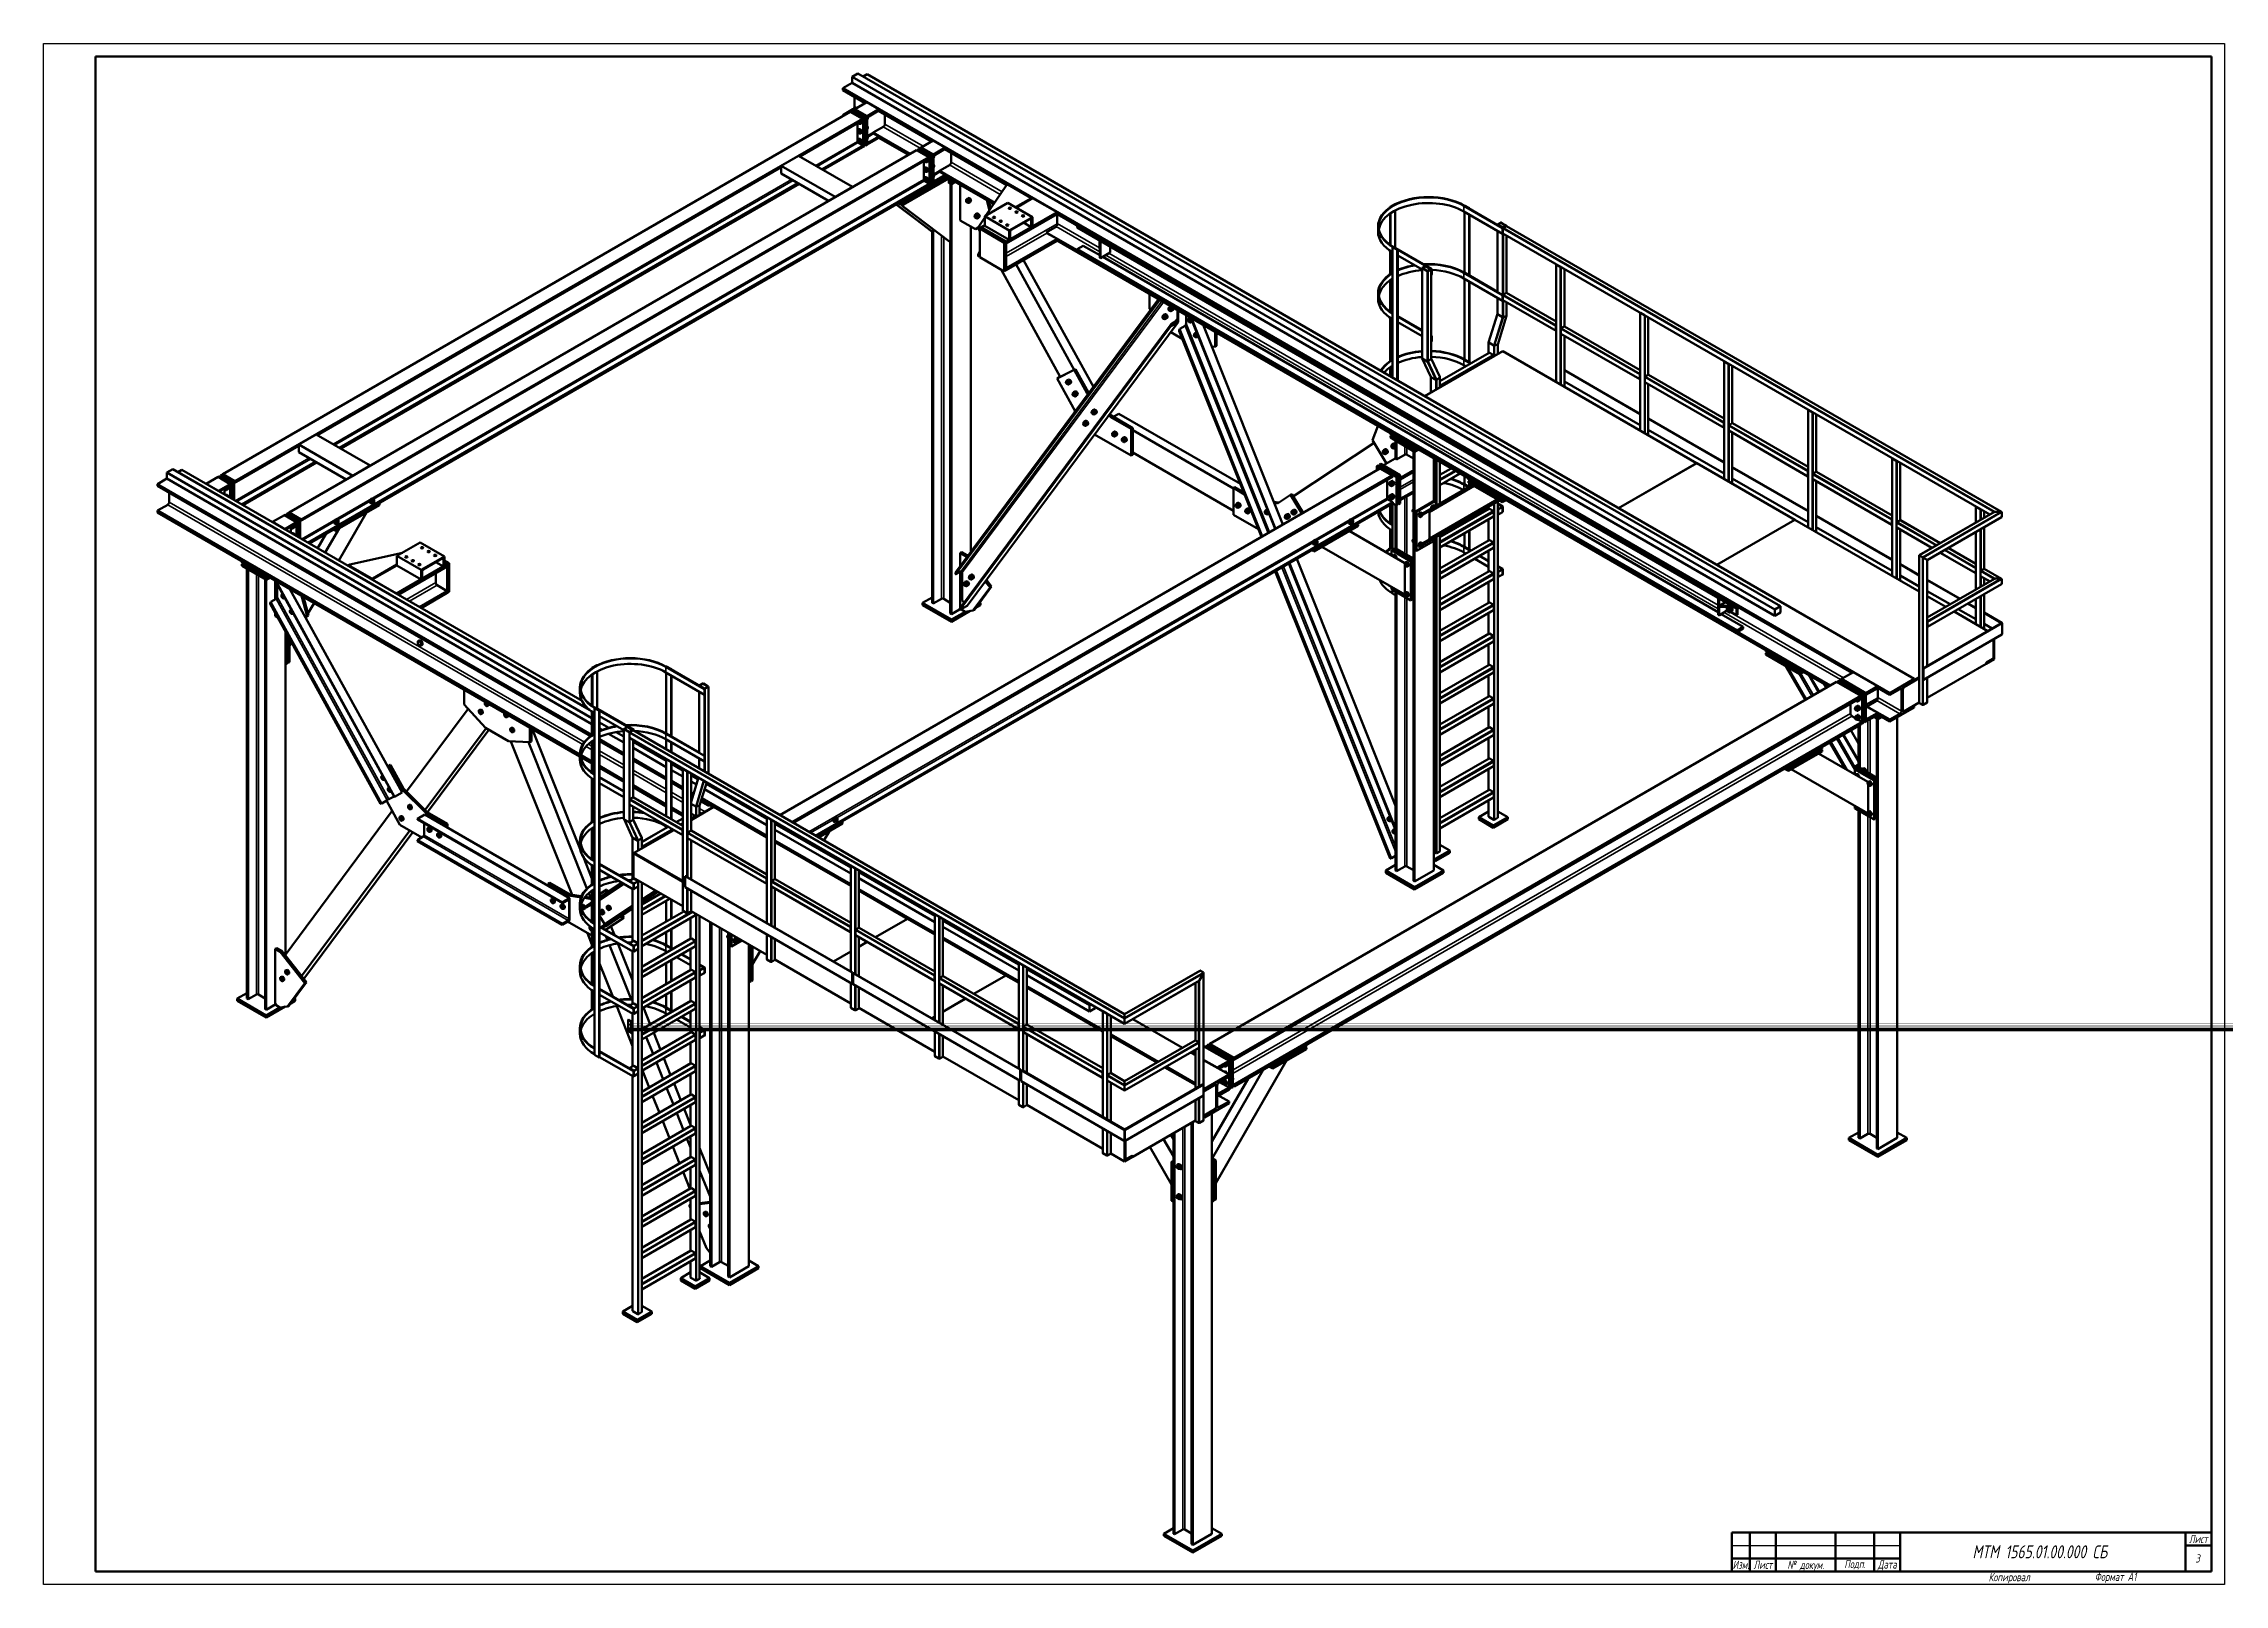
# Model space of a CAD drawing. Header units: millimetres. Extents: x 0 to 15979, y 0 to 11286.
import ezdxf
from ezdxf.enums import TextEntityAlignment as Align

# ---------------------------------------------------------------- set-up
doc = ezdxf.new("R2010")
doc.units = ezdxf.units.MM
doc.header["$LTSCALE"] = 19
for name, color, linetype, lineweight in [('Видимые тонкие (ГОСТ)', 7, 'Continuous', 35), ('Видимый контур (ГОСТ)', 7, 'Continuous', 50), ('Заголовок (ГОСТ)', 7, 'Continuous', 50), ('Кромка (ГОСТ)', 7, 'Continuous', 50)]:
    doc.layers.add(name, color=color, linetype=linetype, lineweight=lineweight)
doc.styles.add('Альтернативный текст (ГОСТ)', font='arial.ttf', dxfattribs={"width": 0.8})
doc.styles.add('Стиль текста110', font='GOST Common Italic.ttf', dxfattribs={"width": 0.8})
doc.styles.add('Стиль текста112', font='GOST Common Italic.ttf', dxfattribs={"width": 0.8})
doc.styles.add('Стиль текста137', font='GOST Common Italic.ttf', dxfattribs={"width": 0.7})
doc.styles.add('Стиль текста139', font='GOST Common Italic.ttf', dxfattribs={"width": 0.7})

# ---------------------------------------------------------------- blocks, each defined once
blk = doc.blocks.new('Рамки ГОСТ_ граница 594x841_2')
at = {"layer": 'Кромка (ГОСТ)', "lineweight": 25}
for p, q in [((0, 0), (0, 594)), ((0, 594), (841, 594)), ((841, 594), (841, 0)), ((841, 0), (0, 0))]:
    blk.add_line(p, q, dxfattribs=at)
at = {"layer": 'Кромка (ГОСТ)'}
for p, q in [((836, 589), (20, 589)), ((20, 589), (20, 5)), ((836, 5), (836, 589)), ((20, 5), (836, 5))]:
    blk.add_line(p, q, dxfattribs=at)
at = {"layer": 'Кромка (ГОСТ)', "insert": (791, 4.5), "char_height": 3.17, "attachment_point": 1, "style": 'Альтернативный текст (ГОСТ)'}
blk.add_mtext('\\A1;\\fGOST Common|b0|i1;{\\H3.1700;Формат A1}', dxfattribs=at)
blk = doc.blocks.new('Основные надписи ГОСТ - Форма 2A')
at = {"layer": 'Заголовок (ГОСТ)'}
for p, q in [((25, 144.9), (25, 159.9)), ((25, 159.9), (210, 159.9)), ((32, 159.9), (32, 145)), ((42, 159.9), (42, 145)), ((65, 160), (65, 145)), ((80, 159.9), (80, 145)), ((90, 159.9), (90, 145)), ((200, 159.9), (200, 145)), ((210, 144.9), (210, 159.9)), ((200, 154.9), (210, 154.9)), ((25, 149.9), (90, 149.9))]:
    blk.add_line(p, q, dxfattribs=at)
at = {"layer": 'Заголовок (ГОСТ)', "linetype": 'Continuous', "lineweight": 25}
blk.add_line((25, 154.9), (90, 154.9), dxfattribs=at)
at = {"layer": 'Заголовок (ГОСТ)', "char_height": 3.17, "style": 'Альтернативный текст (ГОСТ)'}
for s, insert, width, attachment_point in [('\\fGOST Common|b0|i1;{\\H3.1700;Лист}', (204.99, 157.4), 9.9449, 5), ('\\fGOST Common|b0|i1;{\\H3.1700;Лист}', (37.05, 147.45), 9.6962, 5), ('\\fGOST Common|b0|i1;{\\H3.1700;№ докум.}', (53.56, 146.99), 22.9748, 5), ('\\fGOST Common|b0|i1;{\\H3.1700;Подп.}', (72.53, 147.49), 14.9519, 5), ('\\fGOST Common|b0|i1;{\\H3.1700;Дата}', (85.01, 147.26), 10.0042, 5), ('\\fGOST Common|b0|i1;{\\H3.1700;Копировал}', (124.08, 144.27), 24.0178, 1)]:
    blk.add_mtext(s, dxfattribs=dict(at, insert=insert, width=width, attachment_point=attachment_point))
at = {"layer": 'Заголовок (ГОСТ)', "color": 7, "insert": (28.55, 147.41), "char_height": 3.17, "width": 6.7703, "attachment_point": 5, "style": 'Альтернативный текст (ГОСТ)'}
blk.add_mtext('\\fGOST Common|b0|i1;{\\H3.1700;Изм.}', dxfattribs=at)
at = {"layer": 'Заголовок (ГОСТ)', "style": 'Стиль текста137'}
for tag, p in [('Изм4', (28.51, 152.45)), ('Изм3', (28.52, 157.4)), ('Лист4', (37.01, 152.46)), ('Лист3', (37.01, 157.41)), ('Докум4', (53.51, 152.44)), ('Докум3', (53.51, 157.41))]:
    blk.add_attdef(tag, text='', height=2.89, dxfattribs=at).set_placement(p, align=Align.MIDDLE_CENTER)
at = {"layer": 'Заголовок (ГОСТ)'}
for tag, height, style, p in [('Подп3', 2.89, 'Стиль текста137', (65.01, 157.4)), ('Подп4', 2.89, 'Стиль текста137', (65.01, 152.42)), ('Дата4', 2, 'Стиль текста139', (80.01, 152.45)), ('Дата3', 2, 'Стиль текста139', (80.03, 157.4))]:
    blk.add_attdef(tag, text='', height=height, dxfattribs=dict(at, style=style)).set_placement(p, align=Align.MIDDLE_LEFT)
at = {"layer": 'Заголовок (ГОСТ)', "color": 7, "width": 0.8}
for tag, p, height, style in [('ОБОЗНАЧЕНИЕ_001', (117.87, 149.95), 5, 'Стиль текста110'), ('Номер_листа_001', (203.83, 148.31), 3.17, 'Стиль текста112')]:
    blk.add_attdef(tag, p, '', height=height, dxfattribs=dict(at, style=style))

msp = doc.modelspace()

# ---------------------------------------------------------------- linework, layer by layer
at = {"layer": 'Видимые тонкие (ГОСТ)'}
for p, q in [((5930, 10806), (5937, 10802)), ((5941, 10826), (5960, 10815)), ((5657, 10393), (5964, 10570)), ((5668, 10386), (5969, 10561)), ((6034, 10611), (6158, 10682)), ((6040, 10601), (6084, 10627)), ((6152, 10677), (6423, 10521)), ((6164, 10697), (6445, 10534)), ((6520, 10330), (6644, 10402)), ((6638, 10397), (7010, 10182)), ((6649, 10417), (7023, 10201)), ((1890, 7657), (6450, 10290)), ((2121, 8352), (5480, 10291)), ((2132, 8345), (5491, 10284)), ((2417, 7949), (6455, 10280)), ((6526, 10321), (6570, 10346)), ((10410, 10099), (10407, 10097)), ((10407, 10097), (10407, 10056)), ((7054, 9752), (7426, 9967)), ((7237, 9943), (7182, 9975)), ((7237, 9999), (7230, 10003)), ((7420, 9946), (7739, 9762)), ((7426, 9969), (7737, 9789)), ((10653, 9914), (10653, 9468)), ((10655, 9961), (10655, 9959)), ((10677, 9973), (10677, 9972)), ((10679, 9973), (10679, 9972)), ((10692, 9932), (14291, 7854)), ((10696, 9937), (14299, 7857)), ((10715, 9952), (10715, 9951)), ((10717, 9950), (14342, 7857)), ((6579, 7219), (6579, 9880)), ((6595, 7219), (6595, 9868)), ((7054, 9726), (7352, 9898)), ((7740, 9718), (7740, 9841)), ((7804, 9750), (12270, 7172)), ((9886, 9797), (9889, 9798)), ((10689, 9893), (10689, 9447)), ((10692, 9898), (14262, 7837)), ((10696, 9447), (10696, 9895)), ((10717, 9882), (10717, 9460)), ((7782, 9737), (12270, 7146)), ((10102, 9640), (10102, 8979)), ((10104, 9642), (10104, 9641)), ((10126, 9655), (10126, 9654)), ((10128, 9655), (10128, 9654)), ((10138, 9619), (10138, 8958)), ((10144, 8959), (10144, 9619)), ((10164, 9634), (10164, 9633)), ((10166, 9632), (10166, 8976)), ((10410, 9609), (10407, 9607)), ((10407, 9607), (10407, 9566)), ((11084, 8808), (11084, 9668)), ((11113, 8791), (11113, 9652)), ((11120, 9202), (11120, 9650)), ((11142, 9215), (11142, 9637)), ((10692, 9442), (11081, 9217)), ((10696, 9447), (11083, 9224)), ((10717, 9460), (11083, 9249)), ((8172, 9412), (6681, 7406)), ((8179, 9408), (6685, 7400)), ((8194, 9399), (6724, 7422)), ((8205, 9393), (6731, 7411)), ((8308, 9274), (8289, 9247)), ((9025, 7731), (8407, 9276)), ((10653, 9304), (10589, 9096)), ((10689, 9283), (10626, 9075)), ((10632, 9074), (10696, 9282)), ((10653, 9424), (10653, 9304)), ((10717, 9290), (10654, 9081)), ((10689, 9403), (10689, 9283)), ((10692, 9408), (11081, 9184)), ((10696, 9282), (10696, 9405)), ((10717, 9392), (10717, 9290)), ((11700, 8452), (11700, 9313)), ((11729, 8436), (11729, 9296)), ((11735, 8847), (11735, 9295)), ((11757, 8860), (11757, 9282)), ((8258, 9221), (6711, 7140)), ((8925, 7674), (8321, 9185)), ((8932, 7678), (8325, 9196)), ((8972, 7701), (8364, 9219)), ((8983, 7707), (8371, 9237)), ((11117, 9197), (11696, 8862)), ((11117, 9163), (11696, 8829)), ((11120, 9202), (11698, 8868)), ((11120, 8787), (11120, 9160)), ((11142, 9215), (11698, 8894)), ((11142, 8775), (11142, 9147)), ((10102, 8979), (10165, 8844)), ((10138, 8958), (10201, 8823)), ((10208, 8824), (10144, 8959)), ((10166, 8976), (10230, 8842)), ((10231, 8812), (10594, 9021)), ((10231, 8781), (10621, 9006)), ((10231, 8771), (10625, 8999)), ((10410, 8973), (10407, 8971)), ((10407, 8971), (10407, 8930)), ((10589, 9021), (10589, 9096)), ((10626, 8995), (10626, 9075)), ((10632, 8999), (10632, 9074)), ((10654, 9012), (10654, 9081)), ((12315, 8097), (12315, 8958)), ((10165, 8730), (10165, 8844)), ((10201, 8751), (10201, 8823)), ((10208, 8754), (10208, 8824)), ((10230, 8767), (10230, 8842)), ((11732, 8842), (12312, 8507)), ((11732, 8808), (12312, 8474)), ((11735, 8847), (12313, 8513)), ((11735, 8432), (11735, 8805)), ((11757, 8860), (12313, 8539)), ((11757, 8419), (11757, 8792)), ((12344, 8081), (12344, 8941)), ((12350, 8492), (12350, 8940)), ((12372, 8505), (12372, 8927)), ((12347, 8487), (12927, 8152)), ((12350, 8492), (12929, 8158)), ((12372, 8505), (12929, 8183)), ((12930, 7742), (12930, 8603)), ((12959, 7725), (12959, 8586)), ((12965, 8137), (12965, 8584)), ((12987, 8150), (12987, 8572)), ((9973, 8275), (9973, 8339)), ((9989, 8275), (9989, 8330)), ((12347, 8453), (12927, 8118)), ((12350, 8077), (12350, 8450)), ((12372, 8064), (12372, 8437)), ((1404, 7938), (1944, 8250)), ((1415, 7931), (1956, 8243)), ((10201, 8072), (10201, 8240)), ((10208, 7905), (10208, 8237)), ((10230, 7917), (10230, 8224)), ((10231, 8126), (10315, 8174)), ((10231, 8095), (10342, 8159)), ((10231, 8085), (10350, 8154)), ((12987, 8150), (13544, 7828)), ((13545, 7387), (13545, 8248)), ((13574, 7370), (13574, 8231)), ((13581, 7782), (13581, 8229)), ((13602, 7794), (13602, 8217)), ((9940, 8038), (10038, 8094)), ((9940, 8020), (10038, 8076)), ((10105, 7841), (10470, 8052)), ((10154, 7852), (10485, 8044)), ((10187, 8064), (10201, 8072)), ((10187, 8057), (10204, 8067)), ((10187, 8024), (10204, 8033)), ((10201, 7938), (10201, 8030)), ((10231, 8054), (10377, 8139)), ((10410, 8058), (10407, 8057)), ((10407, 8057), (10407, 8020)), ((12962, 8131), (13542, 7797)), ((12962, 8098), (13542, 7763)), ((12965, 8137), (13544, 7803)), ((12965, 7722), (12965, 8095)), ((12987, 7709), (12987, 8082)), ((909, 7907), (3951, 6152)), ((920, 7927), (3963, 6170)), ((2155, 7798), (2392, 7934)), ((5608, 5512), (9844, 7957)), ((9588, 7797), (9849, 7947)), ((9973, 7551), (9973, 7960)), ((9989, 7542), (9989, 7969)), ((10104, 7618), (10663, 7941)), ((10154, 7664), (10648, 7949)), ((10231, 7669), (10594, 7878)), ((10231, 7638), (10621, 7863)), ((10231, 7628), (10625, 7855)), ((10589, 7878), (10589, 7894)), ((10626, 5601), (10626, 7915)), ((10632, 5601), (10632, 7919)), ((10654, 5614), (10654, 7931)), ((10657, 7912), (10655, 7911)), ((10686, 7895), (10655, 7877)), ((10690, 7890), (10657, 7871)), ((10690, 7856), (10657, 7837)), ((13744, 7537), (14299, 7857)), ((13766, 7524), (14342, 7857)), ((13772, 7520), (14349, 7853)), ((14160, 7892), (14160, 7779)), ((14189, 7876), (14189, 7795)), ((14196, 7874), (14196, 7799)), ((14218, 7861), (14218, 7812)), ((1901, 7651), (2130, 7783)), ((9327, 7646), (9562, 7781)), ((10208, 5356), (10208, 7674)), ((10230, 5369), (10230, 7686)), ((10231, 7597), (10625, 7824)), ((10589, 7649), (10589, 7802)), ((13577, 7776), (13867, 7609)), ((13577, 7743), (13838, 7592)), ((13581, 7782), (13873, 7613)), ((13581, 7367), (13581, 7739)), ((13602, 7794), (13895, 7626)), ((13602, 7354), (13602, 7727)), ((13801, 7504), (14349, 7820)), ((14160, 7710), (14160, 7289)), ((14189, 7726), (14189, 7306)), ((14196, 7730), (14196, 7427)), ((14218, 7743), (14218, 7439)), ((2922, 7516), (2930, 7512)), ((5811, 5616), (9300, 7630)), ((10187, 7607), (10201, 7615)), ((10187, 7600), (10204, 7610)), ((10187, 7566), (10204, 7576)), ((10201, 7615), (10201, 7652)), ((10201, 7158), (10201, 7573)), ((10231, 7440), (10594, 7650)), ((10231, 7409), (10621, 7634)), ((10231, 7399), (10625, 7627)), ((10231, 7368), (10625, 7596)), ((10410, 7601), (10407, 7599)), ((10407, 7599), (10407, 7559)), ((10589, 7420), (10589, 7573)), ((13744, 6456), (13744, 7537)), ((13766, 6443), (13766, 7524)), ((13772, 6443), (13772, 7520)), ((13898, 7558), (14157, 7408)), ((13927, 7575), (14157, 7441)), ((13933, 7578), (14159, 7448)), ((13955, 7591), (14159, 7473)), ((1559, 4320), (1559, 7400)), ((1574, 4320), (1574, 7391)), ((2571, 5768), (1697, 7353)), ((2874, 7488), (2930, 7456)), ((9868, 5317), (9027, 7421)), ((9876, 5320), (9033, 7425)), ((9905, 5369), (9073, 7448)), ((9905, 5405), (9084, 7455)), ((9898, 5548), (9126, 7479)), ((10231, 7211), (10594, 7421)), ((10231, 7180), (10621, 7406)), ((10231, 7171), (10625, 7398)), ((10231, 7139), (10625, 7367)), ((10657, 7455), (10655, 7453)), ((10686, 7438), (10655, 7420)), ((10690, 7432), (10657, 7414)), ((10690, 7399), (10657, 7380)), ((13801, 6725), (13801, 7504)), ((13802, 7055), (14342, 7367)), ((13802, 7081), (14299, 7367)), ((13804, 7049), (14349, 7363)), ((14193, 7421), (14291, 7364)), ((14193, 7388), (14262, 7348)), ((14196, 7427), (14299, 7367)), ((14196, 7384), (14196, 7309)), ((14218, 7439), (14342, 7367)), ((14218, 7372), (14218, 7322)), ((2477, 5721), (1665, 7196)), ((2517, 5744), (1705, 7219)), ((2529, 5751), (1711, 7234)), ((2873, 7338), (2658, 7214)), ((2884, 7319), (2680, 7201)), ((9973, 5259), (9973, 7233)), ((9989, 5259), (9989, 7224)), ((10231, 6983), (10594, 7192)), ((10589, 7192), (10589, 7345)), ((12274, 7224), (12274, 7100)), ((12279, 7220), (12279, 7169)), ((13804, 7016), (14349, 7330)), ((14160, 7220), (14160, 7032)), ((14189, 7236), (14189, 7015)), ((14196, 7240), (14196, 7011)), ((14218, 7253), (14218, 6999)), ((2471, 5718), (1661, 7188)), ((10187, 7150), (10201, 7158)), ((10187, 7143), (10204, 7152)), ((10187, 7109), (10204, 7119)), ((10201, 5356), (10201, 7116)), ((10231, 6952), (10621, 7177)), ((10231, 6942), (10625, 7170)), ((10231, 6911), (10625, 7139)), ((10589, 6963), (10589, 7116)), ((12279, 7160), (12279, 7100)), ((12314, 7120), (13167, 6628)), ((12332, 7160), (12332, 7130)), ((12358, 7121), (13189, 6641)), ((12401, 7150), (12401, 7100)), ((12407, 7147), (12407, 7100)), ((14349, 7043), (14347, 7042)), ((14347, 7042), (14347, 7041)), ((14349, 7040), (14347, 7041)), ((14349, 6958), (14349, 7040)), ((10231, 6754), (10594, 6964)), ((10231, 6723), (10621, 6948)), ((10231, 6713), (10625, 6941)), ((10231, 6682), (10625, 6910)), ((10589, 6735), (10589, 6887)), ((4562, 6723), (4559, 6721)), ((4559, 6721), (4559, 6680)), ((10231, 6525), (10594, 6735)), ((10231, 6494), (10621, 6720)), ((10231, 6485), (10625, 6712)), ((12911, 6480), (12769, 6725)), ((12917, 6484), (12782, 6717)), ((14234, 6745), (14233, 6746)), ((14238, 6753), (14238, 6753)), ((14281, 6777), (14281, 6778)), ((14288, 6790), (14288, 6790)), ((4807, 6584), (4807, 6583)), ((4829, 6597), (4829, 6596)), ((4832, 6597), (4832, 6596)), ((4848, 5951), (4848, 6561)), ((4868, 6576), (4868, 6575)), ((4870, 6574), (4870, 5938)), ((10231, 6454), (10625, 6681)), ((10589, 6506), (10589, 6659)), ((12957, 6507), (12861, 6672)), ((12968, 6513), (12876, 6673)), ((13007, 6536), (12934, 6663)), ((13602, 6558), (13613, 6551)), ((13801, 6460), (13801, 6642)), ((4038, 6420), (4041, 6422)), ((4805, 6538), (4805, 6092)), ((4841, 6517), (4841, 6071)), ((10231, 6297), (10594, 6507)), ((10231, 6266), (10621, 6491)), ((10231, 6256), (10625, 6484)), ((10231, 6225), (10625, 6453)), ((10589, 6277), (10589, 6430)), ((13352, 6445), (13439, 6495)), ((13352, 6419), (13365, 6426)), ((13433, 6474), (13602, 6377)), ((13439, 6497), (13613, 6396)), ((13631, 6395), (13632, 6394)), ((4254, 6263), (4254, 5602)), ((4256, 6266), (4256, 6265)), ((4278, 6279), (4278, 6278)), ((4280, 6279), (4280, 6278)), ((4290, 6243), (4290, 5582)), ((4293, 6237), (7921, 4142)), ((4296, 6243), (7921, 4150)), ((4316, 6258), (4316, 6257)), ((4318, 6255), (7921, 4175)), ((4562, 6233), (4559, 6231)), ((8714, 3741), (13250, 6360)), ((8716, 3769), (13239, 6380)), ((10231, 6068), (10594, 6278)), ((10231, 6037), (10621, 6262)), ((10231, 6027), (10625, 6255)), ((13367, 5947), (13367, 6328)), ((13383, 5938), (13383, 6337)), ((3975, 6138), (4018, 6113)), ((3991, 6154), (4018, 6139)), ((4074, 6106), (4252, 6003)), ((4074, 6080), (4252, 5977)), ((4293, 6204), (7921, 4109)), ((4296, 5753), (4296, 6200)), ((4318, 6188), (4318, 5765)), ((4559, 6231), (4559, 6190)), ((10231, 5996), (10625, 6224)), ((10589, 6049), (10589, 6201)), ((13204, 5972), (13091, 6168)), ((13217, 5964), (13097, 6172)), ((13270, 5963), (13137, 6195)), ((13281, 5971), (13148, 6202)), ((13299, 6031), (13187, 6224)), ((4319, 5965), (4562, 5825)), ((4319, 5939), (4562, 5799)), ((4685, 4933), (4685, 5974)), ((4714, 5182), (4714, 5957)), ((4720, 5508), (4720, 5955)), ((4742, 5520), (4742, 5943)), ((4805, 6048), (4805, 5976)), ((4841, 6027), (4841, 5955)), ((10231, 5840), (10594, 6049)), ((10231, 5809), (10621, 6034)), ((10231, 5799), (10625, 6026)), ((10231, 5768), (10625, 5995)), ((10589, 5820), (10589, 5973)), ((4684, 5529), (4296, 5753)), ((4684, 5554), (4318, 5765)), ((4600, 5803), (4684, 5754)), ((4600, 5777), (4684, 5728)), ((4800, 5910), (4744, 5726)), ((4836, 5889), (4778, 5699)), ((4784, 5698), (4841, 5885)), ((4858, 5876), (4806, 5705)), ((10231, 5611), (10594, 5821)), ((10231, 5580), (10621, 5805)), ((10231, 5570), (10625, 5798)), ((10231, 5539), (10625, 5767)), ((3799, 4992), (2739, 5605)), ((4254, 5602), (4317, 5468)), ((4682, 5523), (4293, 5747)), ((4682, 5489), (4293, 5714)), ((4296, 5582), (4296, 5710)), ((4318, 5698), (4318, 5600)), ((4318, 5600), (4382, 5465)), ((4638, 5582), (4684, 5609)), ((4744, 5644), (4746, 5645)), ((4744, 5613), (4773, 5630)), ((4744, 5603), (4777, 5622)), ((4778, 5619), (4778, 5699)), ((4784, 5623), (4784, 5698)), ((4806, 5636), (4806, 5705)), ((4807, 5683), (4848, 5660)), ((4807, 5657), (4825, 5647)), ((4830, 5727), (4838, 5732)), ((4865, 5707), (4873, 5711)), ((5300, 4844), (5300, 5618)), ((5329, 4827), (5329, 5602)), ((5336, 5153), (5336, 5600)), ((5620, 5505), (5785, 5601)), ((10589, 5622), (10589, 5744)), ((13367, 3300), (13367, 5628)), ((13383, 3300), (13383, 5619)), ((3799, 4835), (2739, 5447)), ((3803, 4842), (2743, 5454)), ((3843, 4864), (2782, 5477)), ((3850, 4876), (2789, 5488)), ((4290, 5582), (4353, 5447)), ((4360, 5448), (4296, 5582)), ((4317, 5168), (4317, 5468)), ((4353, 5374), (4353, 5447)), ((4360, 5378), (4360, 5448)), ((4382, 5391), (4382, 5465)), ((4383, 5435), (4578, 5548)), ((4383, 5404), (4605, 5532)), ((4383, 5395), (4613, 5527)), ((4559, 5559), (4559, 5554)), ((4665, 5567), (4684, 5578)), ((4673, 5562), (4684, 5568)), ((4717, 5502), (5297, 5168)), ((4717, 5469), (5297, 5134)), ((4720, 5508), (5299, 5174)), ((4720, 5178), (4720, 5465)), ((4742, 5520), (5299, 5199)), ((4742, 5166), (4742, 5453)), ((5358, 5165), (5358, 5588)), ((4074, 5031), (4237, 5139)), ((4074, 5024), (4243, 5136)), ((4074, 5021), (4245, 5134)), ((4074, 5009), (4255, 5129)), ((4281, 5158), (4282, 5159)), ((4291, 5152), (4301, 5159)), ((4292, 5151), (4325, 5170)), ((4321, 5135), (4353, 5153)), ((4324, 5129), (4357, 5148)), ((4324, 5096), (4357, 5114)), ((4353, 5153), (4353, 5158)), ((4360, 1980), (4360, 5154)), ((4382, 1993), (4382, 5141)), ((4383, 5135), (4388, 5138)), ((5332, 5147), (5912, 4812)), ((5332, 5114), (5912, 4779)), ((5336, 5153), (5914, 4819)), ((5358, 5165), (5914, 4844)), ((5915, 4488), (5915, 5263)), ((5944, 4472), (5944, 5247)), ((5951, 4797), (5951, 5245)), ((5973, 4810), (5973, 5232)), ((3850, 5009), (3843, 5013)), ((3968, 4961), (4018, 4994)), ((3975, 4958), (4018, 4987)), ((4014, 4981), (4018, 4984)), ((4090, 4811), (4316, 4960)), ((4110, 4838), (4316, 4974)), ((4317, 4710), (4317, 5093)), ((4353, 4696), (4353, 5111)), ((4383, 5018), (4482, 5083)), ((4383, 5004), (4493, 5077)), ((4383, 4978), (4524, 5059)), ((4383, 4947), (4550, 5044)), ((4383, 4937), (4559, 5039)), ((4383, 4906), (4586, 5023)), ((4714, 4917), (4714, 5099)), ((4720, 4917), (4720, 5095)), ((4742, 4929), (4742, 5082)), ((5336, 4823), (5336, 5110)), ((5358, 4810), (5358, 5098)), ((4383, 4719), (4748, 4930)), ((4383, 4750), (4693, 4929)), ((4383, 4709), (4757, 4925)), ((4383, 4678), (4777, 4905)), ((4742, 4730), (4742, 4883)), ((4778, 2225), (4778, 4913)), ((4784, 2225), (4784, 4909)), ((4806, 2238), (4806, 4896)), ((4953, 2361), (4953, 4812)), ((4968, 2361), (4968, 4803)), ((5951, 4797), (6529, 4463)), ((5973, 4810), (6529, 4489)), ((6531, 4133), (6531, 4908)), ((6560, 4116), (6560, 4891)), ((6566, 4442), (6566, 4890)), ((6588, 4455), (6588, 4877)), ((4292, 4694), (4325, 4713)), ((4317, 4253), (4317, 4635)), ((4321, 4677), (4353, 4696)), ((4324, 4672), (4357, 4691)), ((4324, 4638), (4357, 4657)), ((4353, 4239), (4353, 4654)), ((4383, 4521), (4746, 4731)), ((4383, 4490), (4773, 4715)), ((4383, 4480), (4777, 4708)), ((4383, 4449), (4777, 4677)), ((4562, 4682), (4559, 4680)), ((4559, 4680), (4559, 4640)), ((4742, 4501), (4742, 4654)), ((5300, 4578), (5300, 4760)), ((5329, 4561), (5329, 4744)), ((5336, 4561), (5336, 4740)), ((5358, 4574), (5358, 4727)), ((5948, 4792), (6527, 4457)), ((5948, 4758), (6527, 4424)), ((5951, 4468), (5951, 4755)), ((5973, 4455), (5973, 4742)), ((4383, 4292), (4746, 4502)), ((4383, 4261), (4773, 4487)), ((4383, 4252), (4777, 4479)), ((4810, 4536), (4807, 4534)), ((4839, 4519), (4807, 4501)), ((4842, 4513), (4809, 4495)), ((4842, 4480), (4809, 4461)), ((7146, 3778), (7146, 4553)), ((7175, 3761), (7175, 4536)), ((7181, 4087), (7181, 4535)), ((7203, 4100), (7203, 4522)), ((8476, 4495), (7921, 4175)), ((8498, 4483), (7921, 4150)), ((8498, 4475), (7921, 4142)), ((8498, 3663), (8498, 4475)), ((4383, 4221), (4777, 4448)), ((4742, 4273), (4742, 4426)), ((5915, 4223), (5915, 4405)), ((5944, 4206), (5944, 4388)), ((5951, 4206), (5951, 4385)), ((5973, 4219), (5973, 4372)), ((6563, 4437), (7143, 4102)), ((6563, 4403), (7143, 4069)), ((6566, 4442), (7145, 4108)), ((6566, 4113), (6566, 4400)), ((6588, 4455), (7145, 4134)), ((6588, 4100), (6588, 4387)), ((8469, 4425), (7921, 4109)), ((8441, 3985), (8441, 4407)), ((8462, 3972), (8462, 4420)), ((8469, 3647), (8469, 4425)), ((4292, 4237), (4325, 4256)), ((4317, 3796), (4317, 4178)), ((4321, 4220), (4353, 4239)), ((4324, 4215), (4357, 4233)), ((4324, 4181), (4357, 4200)), ((4353, 3782), (4353, 4197)), ((4383, 4064), (4746, 4273)), ((4383, 4033), (4773, 4258)), ((4383, 4023), (4777, 4251)), ((4383, 3992), (4777, 4220)), ((4562, 4225), (4559, 4223)), ((4559, 4223), (4559, 4182)), ((4742, 4044), (4742, 4197)), ((7761, 4198), (7761, 3423)), ((7790, 4181), (7790, 3406)), ((7796, 4179), (7796, 3732)), ((7818, 4167), (7818, 3745)), ((4293, 4062), (4293, 4062)), ((4293, 4062), (4294, 4062)), ((4293, 4061), (4294, 4061)), ((4293, 4059), (4294, 4059)), ((4294, 4061), (4294, 4062)), ((4294, 4060), (4294, 4060)), ((4295, 4064), (4296, 4064)), ((4295, 4059), (4295, 4059)), ((4296, 4069), (4296, 4069)), ((4296, 4065), (4297, 4065)), ((4296, 4063), (4296, 4063)), ((4296, 4063), (4297, 4063)), ((4296, 4060), (4296, 4060)), ((4296, 4059), (4297, 4059)), ((4296, 4058), (4296, 4058)), ((4296, 4058), (4296, 4058)), ((4297, 4070), (4297, 4070)), ((4297, 4069), (4298, 4070)), ((4297, 4068), (4297, 4068)), ((4297, 4068), (4297, 4068)), ((4297, 4064), (4297, 4064)), ((4298, 4068), (4299, 4069)), ((4298, 4058), (4299, 4059)), ((4298, 4057), (4299, 4058)), ((4299, 4102), (4299, 4102)), ((4299, 4101), (4300, 4101)), ((4299, 4100), (4299, 4101)), ((4299, 4098), (4299, 4099)), ((4299, 4099), (4300, 4099)), ((4299, 4068), (4300, 4069)), ((4299, 4066), (4300, 4067)), ((4299, 4058), (4299, 4058)), ((4299, 4057), (4299, 4057)), ((4299, 4056), (4299, 4056)), ((4299, 4056), (4299, 4056)), ((4300, 4099), (4301, 4099)), ((4300, 4067), (4301, 4067)), ((4300, 4062), (4300, 4062)), ((4300, 4060), (4301, 4061)), ((4300, 4057), (4300, 4057)), ((4301, 4099), (4302, 4100)), ((4301, 4097), (4302, 4097)), ((4301, 4065), (4302, 4065)), ((4301, 4062), (4301, 4063)), ((4301, 4062), (4301, 4062)), ((4301, 4060), (4301, 4061)), ((4301, 4057), (4301, 4057)), ((4301, 4057), (4301, 4057)), ((4301, 4055), (4301, 4056)), ((4301, 4056), (4301, 4056)), ((4301, 4055), (4301, 4055)), ((4302, 4098), (4303, 4098)), ((4301, 4067), (4302, 4067)), ((4302, 4066), (4303, 4066)), ((4303, 4066), (4303, 4067)), ((4303, 4064), (4303, 4065)), ((4303, 4064), (4304, 4064)), ((4304, 4066), (4304, 4066)), ((4305, 4115), (4305, 4115)), ((4305, 4108), (4306, 4108)), ((4305, 4083), (4306, 4083)), ((4305, 4054), (4305, 4054)), ((4306, 4107), (4307, 4107)), ((4306, 4106), (4306, 4106)), ((4306, 4105), (4307, 4105)), ((4306, 4104), (4306, 4104)), ((4306, 4089), (4306, 4090)), ((4306, 4059), (4307, 4059)), ((4306, 4058), (4307, 4058)), ((4306, 4054), (4306, 4054)), ((4306, 4052), (4306, 4052)), ((4307, 4105), (4308, 4105)), ((4307, 4090), (4307, 4090)), ((4307, 4087), (4307, 4087)), ((4307, 4059), (4307, 4059)), ((4307, 4058), (4307, 4058)), ((4307, 4058), (4307, 4058)), ((4307, 4057), (4307, 4057)), ((4307, 4057), (4308, 4057)), ((4308, 4116), (4308, 4116)), ((4308, 4110), (4308, 4110)), ((4308, 4063), (4309, 4064)), ((4308, 4063), (4309, 4063)), ((4308, 4053), (4308, 4053)), ((4308, 4053), (4308, 4053)), ((4309, 4105), (4309, 4105)), ((4309, 4103), (4310, 4104)), ((4309, 4102), (4309, 4103)), ((4309, 4088), (4310, 4088)), ((4309, 4087), (4310, 4087)), ((4309, 4063), (4309, 4063)), ((4309, 4052), (4309, 4052)), ((4309, 4052), (4309, 4052)), ((4310, 4112), (4310, 4113)), ((4310, 4102), (4311, 4102)), ((4310, 4101), (4311, 4102)), ((4310, 4094), (4311, 4094)), ((4310, 4086), (4311, 4086)), ((4310, 4056), (4310, 4057)), ((4310, 4052), (4310, 4052)), ((4310, 4051), (4311, 4051)), ((4310, 4051), (4311, 4051)), ((4310, 4050), (4311, 4050)), ((4310, 4050), (4310, 4050)), ((4311, 4111), (4311, 4112)), ((4311, 4093), (4311, 4094)), ((4310, 4093), (4311, 4093)), ((4311, 4091), (4311, 4092)), ((4311, 4085), (4312, 4085)), ((4311, 4057), (4311, 4057)), ((4311, 4056), (4311, 4056)), ((4311, 4056), (4312, 4056)), ((4311, 4055), (4311, 4055)), ((4311, 4054), (4311, 4055)), ((4312, 4087), (4312, 4087)), ((4311, 4086), (4312, 4086)), ((4312, 4085), (4313, 4086)), ((4312, 4086), (4313, 4086)), ((4312, 4085), (4312, 4085)), ((4312, 4051), (4313, 4051)), ((4313, 4091), (4313, 4092)), ((4313, 4090), (4314, 4090)), ((4313, 4086), (4314, 4086)), ((4313, 4079), (4313, 4079)), ((4314, 4113), (4314, 4113)), ((4314, 4107), (4314, 4107)), ((4314, 4091), (4314, 4091)), ((4314, 4084), (4314, 4084)), ((4314, 4054), (4315, 4054)), ((4315, 4100), (4315, 4100)), ((4315, 4054), (4316, 4054)), ((4315, 4052), (4316, 4052)), ((4316, 4109), (4316, 4109)), ((4316, 4101), (4316, 4101)), ((4316, 4098), (4316, 4098)), ((4316, 4054), (4316, 4054)), ((4316, 4052), (4316, 4053)), ((4316, 4053), (4316, 4053)), ((4383, 3835), (4746, 4045)), ((4383, 3804), (4773, 4029)), ((4383, 3794), (4777, 4022)), ((4810, 4079), (4807, 4077)), ((4839, 4062), (4807, 4044)), ((4842, 4056), (4809, 4037)), ((4842, 4023), (4809, 4004)), ((6531, 3868), (6531, 4050)), ((6560, 3851), (6560, 4033)), ((6566, 3851), (6566, 4030)), ((6588, 3864), (6588, 4017)), ((7178, 4082), (7758, 3747)), ((7178, 4048), (7758, 3713)), ((7181, 4087), (7760, 3753)), ((7181, 3758), (7181, 4045)), ((7203, 4100), (7760, 3778)), ((7203, 3745), (7203, 4032)), ((4383, 3763), (4777, 3991)), ((4742, 3816), (4742, 3968)), ((8441, 3985), (7921, 3685)), ((8462, 3972), (7921, 3660)), ((8466, 3967), (7921, 3653)), ((8466, 3933), (7921, 3619)), ((8441, 3630), (8441, 3917)), ((8462, 3643), (8462, 3930)), ((4292, 3780), (4325, 3798)), ((4317, 2001), (4317, 3721)), ((4321, 3763), (4353, 3782)), ((4324, 3757), (4357, 3776)), ((4324, 3724), (4357, 3743)), ((4353, 1980), (4353, 3739)), ((4383, 3607), (4746, 3816)), ((4383, 3575), (4773, 3801)), ((4383, 3566), (4777, 3793)), ((4383, 3535), (4777, 3762)), ((4742, 3587), (4742, 3740)), ((7146, 3513), (7146, 3695)), ((7175, 3496), (7175, 3678)), ((7793, 3726), (7921, 3653)), ((7793, 3693), (7921, 3619)), ((7796, 3732), (7921, 3660)), ((7796, 3690), (7796, 3402)), ((7818, 3745), (7921, 3685)), ((7818, 3677), (7818, 3390)), ((4383, 3378), (4746, 3588)), ((4383, 3347), (4773, 3572)), ((4383, 3337), (4777, 3565)), ((4383, 3306), (4777, 3534)), ((7181, 3496), (7181, 3674)), ((7203, 3509), (7203, 3662)), ((8441, 3394), (8441, 3547)), ((8462, 3381), (8462, 3560)), ((8469, 3381), (8469, 3563)), ((8498, 3398), (8498, 3580)), ((8592, 3653), (8593, 3653)), ((4383, 3149), (4746, 3359)), ((4742, 3358), (4742, 3511)), ((8581, 3478), (8581, 3478)), ((8592, 3498), (8593, 3498)), ((8600, 3502), (8612, 3496)), ((4383, 3118), (4773, 3343)), ((4383, 3108), (4777, 3336)), ((4383, 3077), (4777, 3305)), ((4742, 3130), (4742, 3282)), ((7761, 3340), (7761, 3158)), ((7790, 3323), (7790, 3141)), ((7796, 3319), (7796, 3141)), ((7818, 3307), (7818, 3153)), ((7920, 3331), (7918, 3330)), ((7918, 3330), (7918, 3249)), ((7923, 3331), (7924, 3330)), ((7924, 3330), (7924, 3249)), ((8347, 401), (8347, 3343)), ((8362, 401), (8362, 3352)), ((4383, 2921), (4746, 3130)), ((4383, 2890), (4773, 3115)), ((4383, 2880), (4777, 3107)), ((4383, 2849), (4777, 3076)), ((4742, 2901), (4742, 3054)), ((7931, 3112), (7932, 3112)), ((7974, 3137), (7975, 3136)), ((4383, 2692), (4746, 2902)), ((4383, 2661), (4773, 2886)), ((4383, 2651), (4777, 2879)), ((4383, 2620), (4777, 2848)), ((4742, 2672), (4742, 2825)), ((4383, 2463), (4746, 2673)), ((4383, 2432), (4773, 2658)), ((4383, 2423), (4777, 2650)), ((4383, 2392), (4777, 2619)), ((4742, 2444), (4742, 2597)), ((4383, 2235), (4746, 2444)), ((4383, 2204), (4773, 2429)), ((4383, 2194), (4777, 2422)), ((4383, 2163), (4777, 2391)), ((4742, 2246), (4742, 2368))]:
    msp.add_line(p, q, dxfattribs=at)
at = {"layer": 'Видимый контур (ГОСТ)'}
for p, q in [((5966, 11068), (5924, 11043)), ((5924, 11043), (5924, 10998)), ((5924, 11043), (12684, 7140)), ((5966, 11068), (12726, 7165)), ((6034, 11062), (6005, 11045)), ((6034, 11062), (13706, 6632)), ((5924, 10998), (5856, 10959)), ((5856, 10959), (5856, 10945)), ((5856, 10959), (13528, 6529)), ((5856, 10945), (6020, 10850)), ((5924, 10998), (12684, 7095)), ((5941, 10895), (5941, 10826)), ((1312, 8132), (5911, 10786)), ((1401, 8080), (6000, 10735)), ((5540, 10460), (6006, 10729)), ((5930, 10806), (5856, 10763)), ((5856, 10763), (5856, 10755)), ((5856, 10763), (5863, 10759)), ((5911, 10786), (6000, 10735)), ((5926, 10795), (5917, 10790)), ((5917, 10790), (5917, 10783)), ((6006, 10738), (5917, 10790)), ((5926, 10795), (6015, 10744)), ((5936, 10801), (5945, 10806)), ((6025, 10749), (5936, 10801)), ((5936, 10789), (5936, 10801)), ((5945, 10806), (6031, 10856)), ((5945, 10806), (6034, 10755)), ((5945, 10806), (6034, 10755)), ((5987, 10713), (5995, 10717)), ((5992, 10721), (5995, 10717)), ((5995, 10717), (5995, 10703)), ((6000, 10735), (6006, 10730)), ((6015, 10744), (6006, 10738)), ((6006, 10529), (6006, 10738)), ((6006, 10730), (6006, 10729)), ((6015, 10744), (6025, 10749)), ((6015, 10744), (6015, 10534)), ((6025, 10749), (6034, 10755)), ((6025, 10540), (6025, 10749)), ((6120, 10805), (6031, 10856)), ((6034, 10755), (6120, 10805)), ((6034, 10745), (6120, 10795)), ((6034, 10755), (6034, 10745)), ((6034, 10755), (6034, 10545)), ((6034, 10731), (6038, 10733)), ((6040, 10742), (6040, 10740)), ((6117, 10794), (6506, 10569)), ((6120, 10795), (6120, 10805)), ((6164, 10767), (6164, 10692)), ((5964, 10705), (5964, 10570)), ((5966, 10655), (5974, 10659)), ((5966, 10584), (5974, 10588)), ((5969, 10561), (6006, 10540)), ((5974, 10659), (5984, 10660)), ((5974, 10588), (5984, 10589)), ((5977, 10656), (5984, 10660)), ((5977, 10585), (5984, 10589)), ((5984, 10660), (5995, 10647)), ((5984, 10589), (5995, 10576)), ((5987, 10699), (5995, 10703)), ((5987, 10642), (5995, 10647)), ((5987, 10628), (5995, 10633)), ((5987, 10572), (5995, 10576)), ((5987, 10558), (5995, 10562)), ((5995, 10647), (5995, 10633)), ((5995, 10576), (5995, 10562)), ((6034, 10660), (6038, 10663)), ((6034, 10556), (6120, 10606)), ((6034, 10547), (6120, 10596)), ((6034, 10590), (6038, 10592)), ((6034, 10556), (6034, 10547)), ((6040, 10671), (6040, 10670)), ((6040, 10600), (6040, 10599)), ((6078, 10635), (6157, 10680)), ((6078, 10635), (6349, 10479)), ((6120, 10606), (6084, 10627)), ((6120, 10596), (6120, 10606)), ((6120, 10596), (6337, 10471)), ((6158, 10682), (6164, 10692)), ((6431, 10526), (6517, 10576)), ((6606, 10524), (6517, 10576)), ((1798, 7851), (6396, 10506)), ((1881, 7787), (6491, 10449)), ((1887, 7800), (6486, 10455)), ((5405, 10391), (5532, 10465)), ((5405, 10391), (5801, 10163)), ((5405, 10334), (5405, 10391)), ((5532, 10465), (5928, 10236)), ((5704, 10366), (6006, 10540)), ((5712, 10361), (6000, 10527)), ((6006, 10538), (6000, 10527)), ((6002, 10531), (6006, 10529)), ((6006, 10540), (6006, 10538)), ((6015, 10534), (6006, 10529)), ((6025, 10540), (6015, 10545)), ((6025, 10540), (6034, 10545)), ((6396, 10506), (6486, 10455)), ((6412, 10515), (6402, 10509)), ((6402, 10509), (6402, 10503)), ((6491, 10458), (6402, 10509)), ((6412, 10515), (6501, 10463)), ((6421, 10520), (6431, 10526)), ((6511, 10469), (6421, 10520)), ((6421, 10509), (6421, 10520)), ((6431, 10526), (6520, 10474)), ((6431, 10526), (6520, 10474)), ((6450, 10424), (6450, 10290)), ((6473, 10433), (6481, 10437)), ((6473, 10418), (6481, 10423)), ((6478, 10441), (6481, 10437)), ((6481, 10437), (6481, 10423)), ((6486, 10455), (6491, 10450)), ((6501, 10463), (6491, 10458)), ((6491, 10248), (6491, 10458)), ((6491, 10450), (6491, 10449)), ((6501, 10463), (6511, 10469)), ((6501, 10463), (6501, 10253)), ((6511, 10469), (6520, 10474)), ((6511, 10259), (6511, 10469)), ((6520, 10474), (6606, 10524)), ((6520, 10465), (6606, 10515)), ((6520, 10474), (6520, 10465)), ((6520, 10474), (6520, 10264)), ((6520, 10450), (6524, 10453)), ((6526, 10461), (6526, 10460)), ((6526, 10391), (6526, 10389)), ((6564, 10354), (6642, 10399)), ((6603, 10513), (7058, 10250)), ((6606, 10515), (6606, 10524)), ((6644, 10402), (6649, 10412)), ((6649, 10486), (6649, 10412)), ((1937, 7630), (6491, 10259)), ((1945, 7625), (6486, 10246)), ((2004, 8419), (5405, 10382)), ((2169, 8324), (5527, 10263)), ((2177, 8320), (5535, 10259)), ((5405, 10334), (5752, 10134)), ((5801, 10163), (5928, 10236)), ((5928, 10236), (5928, 10236)), ((6616, 10309), (6282, 10116)), ((6624, 10304), (6290, 10111)), ((6632, 10299), (6298, 10106)), ((6452, 10374), (6460, 10379)), ((6452, 10304), (6460, 10308)), ((6455, 10280), (6491, 10259)), ((6460, 10379), (6470, 10379)), ((6460, 10308), (6470, 10309)), ((6463, 10375), (6470, 10379)), ((6463, 10304), (6470, 10309)), ((6470, 10379), (6481, 10366)), ((6470, 10309), (6481, 10296)), ((6473, 10362), (6481, 10366)), ((6473, 10348), (6481, 10352)), ((6473, 10291), (6481, 10296)), ((6473, 10277), (6481, 10282)), ((6481, 10366), (6481, 10352)), ((6481, 10296), (6481, 10282)), ((6491, 10258), (6486, 10246)), ((6488, 10250), (6491, 10248)), ((6491, 10259), (6491, 10258)), ((6501, 10253), (6491, 10248)), ((6511, 10259), (6501, 10265)), ((6511, 10259), (6520, 10264)), ((6520, 10380), (6524, 10382)), ((6520, 10276), (6606, 10325)), ((6520, 10266), (6606, 10316)), ((6520, 10309), (6524, 10312)), ((6520, 10276), (6520, 10266)), ((6526, 10320), (6526, 10319)), ((6564, 10354), (6969, 10121)), ((6606, 10325), (6570, 10346)), ((6616, 10309), (6605, 10315)), ((6606, 10316), (6606, 10325)), ((6606, 10316), (6962, 10110)), ((6620, 10302), (6616, 10309)), ((6624, 10304), (6632, 10299)), ((6632, 10265), (6632, 10299)), ((6632, 10293), (6652, 10281)), ((6652, 10279), (6632, 10290)), ((6632, 10279), (6652, 10267)), ((6632, 10268), (6652, 10257)), ((6635, 10267), (6632, 10265)), ((6644, 10261), (6644, 9836)), ((6652, 10281), (6655, 10287)), ((6661, 10284), (6652, 10279)), ((6652, 10281), (6652, 10279)), ((6652, 10279), (6652, 10267)), ((6652, 10267), (6671, 10278)), ((6652, 10257), (6680, 10273)), ((6652, 10257), (6652, 10267)), ((6652, 7108), (6652, 10257)), ((6717, 10252), (6717, 9991)), ((7055, 10249), (6905, 10026)), ((7064, 10254), (7055, 10249)), ((7064, 10254), (7233, 10156)), ((5801, 10162), (5801, 10163)), ((6246, 10108), (6500, 9916)), ((6247, 10109), (6508, 9911)), ((6262, 10118), (6290, 10102)), ((6271, 10122), (6282, 10116)), ((6282, 10116), (6290, 10102)), ((6290, 10111), (6290, 10099)), ((6290, 10111), (6298, 10106)), ((6290, 10102), (6290, 10102)), ((6290, 10099), (6298, 10094)), ((6290, 10099), (6633, 9839)), ((6298, 10106), (6298, 10094)), ((6298, 10094), (6641, 9834)), ((6759, 10134), (6759, 10135)), ((6766, 10142), (6761, 10140)), ((6765, 10123), (6766, 10123)), ((6766, 10150), (6774, 10155)), ((6776, 10125), (6771, 10122)), ((6778, 10155), (6776, 10154)), ((6779, 10143), (6787, 10148)), ((6779, 10119), (6787, 10123)), ((6785, 10127), (6793, 10132)), ((6793, 10129), (6790, 10127)), ((7066, 10119), (6897, 10021)), ((6931, 10063), (6910, 10140)), ((6925, 10131), (6940, 10077)), ((6958, 10104), (6951, 10117)), ((7245, 10016), (7066, 10119)), ((7233, 10151), (7121, 10087)), ((7126, 10084), (7247, 10154)), ((7233, 10151), (7233, 10156)), ((7233, 10146), (7233, 10151)), ((7233, 10149), (7236, 10148)), ((7426, 10051), (7247, 10154)), ((9901, 10111), (9866, 10090)), ((9866, 10090), (9866, 10086)), ((9866, 10090), (9869, 10089)), ((9904, 10109), (9869, 10089)), ((9869, 10089), (9869, 10088)), ((9901, 10111), (9904, 10109)), ((9904, 10108), (9904, 10109)), ((10407, 10097), (10690, 9934)), ((10410, 10099), (10412, 10100)), ((10410, 10099), (10692, 9935)), ((10410, 10099), (10445, 10078)), ((10412, 10100), (10448, 10080)), ((10445, 10078), (10448, 10080)), ((10448, 10080), (10448, 10077)), ((6500, 9916), (6508, 9911)), ((6508, 9911), (6519, 9917)), ((6511, 7189), (6511, 9912)), ((6519, 7184), (6519, 9925)), ((6519, 9917), (6519, 9925)), ((6717, 9991), (6827, 9928)), ((6793, 7563), (6793, 9947)), ((6822, 10020), (6822, 10021)), ((6829, 10028), (6824, 10026)), ((6827, 9928), (6847, 9938)), ((6828, 10010), (6829, 10009)), ((6829, 10036), (6837, 10041)), ((6839, 10011), (6834, 10008)), ((6840, 10041), (6839, 10041)), ((6841, 10029), (6849, 10034)), ((6841, 10005), (6849, 10010)), ((6847, 10014), (6856, 10018)), ((6897, 10013), (6847, 9939)), ((6847, 9939), (6856, 9934)), ((6847, 9926), (6847, 9939)), ((6847, 9937), (6847, 9938)), ((6847, 9926), (6856, 9921)), ((6856, 10015), (6852, 10013)), ((6897, 9957), (6856, 9934)), ((6856, 9934), (6861, 9925)), ((6861, 9924), (6856, 9921)), ((6861, 9911), (6856, 9921)), ((6861, 9931), (6875, 9939)), ((6861, 9931), (7039, 9828)), ((6861, 9721), (6861, 9931)), ((6861, 9924), (6861, 9925)), ((6875, 9939), (6897, 9951)), ((6875, 9939), (7054, 9836)), ((6875, 9939), (7054, 9836)), ((7075, 9918), (6897, 10021)), ((6897, 10021), (6897, 9951)), ((6897, 9951), (7075, 9848)), ((7054, 9836), (7426, 10051)), ((7054, 9822), (7426, 10037)), ((7245, 10016), (7075, 9918)), ((7075, 9918), (7075, 9848)), ((7082, 9853), (7082, 9909)), ((7089, 9922), (7230, 10003)), ((7181, 9975), (7237, 9942)), ((7237, 9999), (7237, 9943)), ((7237, 9942), (7245, 9946)), ((7245, 9946), (7245, 10016)), ((7346, 9903), (7426, 9949)), ((7426, 10037), (7426, 10051)), ((7426, 10038), (13250, 6676)), ((7426, 10037), (7426, 9967)), ((7575, 9952), (7572, 9950)), ((7572, 9950), (12409, 7157)), ((7572, 9950), (7572, 9938)), ((12409, 7146), (7572, 9938)), ((9778, 9948), (9778, 9907)), ((9866, 10041), (9866, 9813)), ((9869, 10043), (9869, 9811)), ((9904, 9790), (9904, 10064)), ((10690, 9893), (10407, 10056)), ((10410, 9609), (10410, 10055)), ((10445, 10034), (10445, 9588)), ((10448, 10033), (10448, 9587)), ((10652, 9959), (10652, 9960)), ((10652, 9469), (10652, 9915)), ((10653, 9962), (10675, 9974)), ((10689, 9937), (10653, 9958)), ((10677, 9973), (10655, 9961)), ((10655, 9959), (10691, 9939)), ((10678, 9973), (10656, 9960)), ((10656, 9960), (10656, 9960)), ((10656, 9959), (10656, 9960)), ((10656, 9960), (10692, 9939)), ((10678, 9973), (10679, 9973)), ((10715, 9952), (10679, 9973)), ((10714, 9952), (10679, 9973)), ((10681, 9974), (10717, 9954)), ((10692, 9935), (10690, 9934)), ((10690, 9934), (10690, 9893)), ((10693, 9939), (10692, 9939)), ((10692, 9939), (10692, 9938)), ((10692, 9932), (10692, 9935)), ((10692, 9932), (10692, 9898)), ((10693, 9939), (10715, 9951)), ((10693, 9939), (10714, 9951)), ((10693, 9938), (10693, 9939)), ((10717, 9950), (10696, 9937)), ((10717, 9950), (10696, 9937)), ((10714, 9952), (10714, 9951)), ((10714, 9951), (10714, 9951)), ((10719, 9950), (10719, 9952)), ((14347, 7856), (10720, 9950)), ((6633, 9839), (6641, 9834)), ((6641, 9834), (6644, 9836)), ((6643, 7112), (6643, 9835)), ((6861, 9763), (6847, 9742)), ((7039, 9828), (7054, 9836)), ((7039, 9828), (7039, 9618)), ((7054, 9641), (7426, 9855)), ((7054, 9626), (7426, 9841)), ((7054, 9836), (7054, 9822)), ((7054, 9836), (7054, 9626)), ((7075, 9848), (7082, 9853)), ((7346, 9903), (7572, 9773)), ((7426, 9855), (7352, 9898)), ((7426, 9841), (7426, 9855)), ((7426, 9843), (13080, 6578)), ((7618, 9806), (7572, 9780)), ((7572, 9780), (12409, 6987)), ((7572, 9780), (7572, 9768)), ((12409, 6976), (7572, 9768)), ((7739, 9737), (7618, 9806)), ((7737, 9843), (7737, 9789)), ((7737, 9789), (7739, 9790)), ((7737, 9781), (7737, 9789)), ((7739, 9781), (7737, 9781)), ((7739, 9719), (7739, 9842)), ((7744, 9715), (7744, 9839)), ((7815, 9756), (7744, 9715)), ((7815, 9756), (7815, 9798)), ((9866, 9769), (9866, 9596)), ((9869, 9767), (9869, 9598)), ((9883, 9795), (9886, 9797)), ((9883, 9795), (9919, 9775)), ((9883, 8839), (9883, 9795)), ((10169, 9633), (9886, 9797)), ((9886, 9797), (9922, 9776)), ((10172, 9635), (9889, 9798)), ((9919, 9775), (9922, 9776)), ((9919, 9775), (9919, 8819)), ((9922, 9776), (9922, 8817)), ((10692, 9895), (10690, 9893)), ((10692, 9895), (10692, 9898)), ((14261, 7837), (10693, 9896)), ((10719, 9460), (10719, 9882)), ((6847, 9742), (6856, 9737)), ((6847, 9729), (6847, 9742)), ((6847, 9729), (6856, 9724)), ((6861, 9740), (6856, 9737)), ((6856, 9737), (6861, 9728)), ((6861, 9727), (6856, 9724)), ((6861, 9727), (6861, 9728)), ((7039, 9618), (6861, 9721)), ((7448, 8846), (7015, 9632)), ((7039, 9618), (7054, 9626)), ((7054, 9641), (7054, 9626)), ((7552, 8897), (7127, 9669)), ((7692, 8771), (7181, 9700)), ((7744, 9715), (7740, 9718)), ((12270, 7121), (7760, 9724)), ((10100, 9632), (9922, 9735)), ((10100, 8981), (10100, 9642)), ((10102, 9643), (10123, 9656)), ((10138, 9619), (10102, 9640)), ((10126, 9655), (10104, 9642)), ((10104, 9641), (10140, 9620)), ((10126, 9654), (10105, 9642)), ((10105, 9641), (10105, 9642)), ((10105, 9640), (10105, 9641)), ((10105, 9641), (10140, 9621)), ((10126, 9654), (10127, 9654)), ((10163, 9634), (10127, 9654)), ((10164, 9634), (10128, 9655)), ((10130, 9656), (10166, 9635)), ((10140, 9621), (10140, 9620)), ((10142, 9621), (10140, 9621)), ((10142, 9620), (10164, 9633)), ((10142, 9621), (10163, 9633)), ((10142, 9620), (10142, 9621)), ((10166, 9632), (10144, 9619)), ((10163, 9634), (10163, 9633)), ((10163, 9633), (10163, 9632)), ((10167, 8979), (10167, 9633)), ((10169, 9593), (10167, 9594)), ((10169, 9633), (10172, 9635)), ((10169, 9593), (10169, 9633)), ((10169, 9593), (10172, 9594)), ((10172, 9594), (10172, 9635)), ((10407, 9607), (10690, 9444)), ((10410, 9609), (10653, 9468)), ((11083, 8808), (11083, 9670)), ((11113, 9652), (11084, 9668)), ((11143, 9216), (11143, 9637)), ((8103, 9452), (8103, 9344)), ((9778, 9458), (9778, 9417)), ((9866, 9552), (9866, 9323)), ((9869, 9554), (9869, 9321)), ((10690, 9403), (10407, 9566)), ((10410, 8973), (10410, 9565)), ((10445, 9544), (10445, 8952)), ((10448, 9543), (10448, 8951)), ((10689, 9447), (10692, 9446)), ((10692, 9446), (10690, 9444)), ((10690, 9444), (10690, 9403)), ((10692, 9442), (10692, 9446)), ((10692, 9408), (10692, 9442)), ((10696, 9447), (10717, 9460)), ((10720, 9460), (11083, 9250)), ((8170, 9413), (6681, 7412)), ((8103, 9344), (8111, 9335)), ((8198, 9282), (8198, 9283)), ((8205, 9290), (8200, 9288)), ((8204, 9272), (8205, 9271)), ((8206, 9299), (8214, 9303)), ((8215, 9273), (8210, 9270)), ((8217, 9303), (8216, 9303)), ((8218, 9291), (8226, 9296)), ((8218, 9267), (8226, 9272)), ((8224, 9276), (8232, 9280)), ((8232, 9277), (8229, 9275)), ((8242, 9341), (8242, 9342)), ((8249, 9349), (8244, 9347)), ((8248, 9330), (8249, 9330)), ((8249, 9357), (8257, 9362)), ((8259, 9332), (8254, 9329)), ((8259, 9361), (8259, 9361)), ((8261, 9350), (8270, 9355)), ((8261, 9326), (8270, 9330)), ((8268, 9334), (8276, 9339)), ((8276, 9336), (8273, 9334)), ((8308, 9274), (8308, 9333)), ((8312, 9331), (8312, 9246)), ((8371, 9297), (8371, 9237)), ((8392, 9275), (8400, 9280)), ((8404, 9268), (8408, 9270)), ((9024, 7731), (8405, 9277)), ((9027, 7732), (8410, 9275)), ((9866, 9279), (9866, 8960)), ((9869, 9277), (9869, 8962)), ((10100, 9186), (9922, 9290)), ((10100, 9183), (9922, 9286)), ((10588, 9097), (10652, 9306)), ((10652, 9305), (10652, 9425)), ((10689, 9283), (10653, 9304)), ((10653, 9304), (10689, 9283)), ((10655, 9082), (10719, 9291)), ((10692, 9405), (10690, 9403)), ((10692, 9405), (10692, 9408)), ((10693, 9406), (11082, 9182)), ((10717, 9290), (10696, 9282)), ((10696, 9282), (10717, 9290)), ((10719, 9291), (10719, 9392)), ((11698, 8453), (11698, 9315)), ((11729, 9296), (11700, 9313)), ((11758, 8860), (11758, 9281)), ((8261, 9231), (6710, 7146)), ((8258, 9215), (6713, 7138)), ((8312, 9246), (6767, 7169)), ((8312, 9246), (8258, 9215)), ((8258, 9215), (8258, 9221)), ((8258, 9173), (8259, 9172)), ((8259, 9172), (8343, 9124)), ((8262, 9232), (8302, 9255)), ((8321, 9185), (8321, 9179)), ((8924, 7673), (8321, 9179)), ((8364, 9219), (8325, 9196)), ((8385, 9258), (8385, 9260)), ((8392, 9267), (8387, 9264)), ((8391, 9248), (8392, 9247)), ((8402, 9250), (8397, 9247)), ((8404, 9243), (8412, 9248)), ((8410, 9252), (8414, 9254)), ((8428, 9149), (8428, 9150)), ((8435, 9158), (8431, 9155)), ((8434, 9139), (8436, 9138)), ((8436, 9166), (8444, 9170)), ((8445, 9140), (8441, 9138)), ((8447, 9171), (8446, 9170)), ((8448, 9159), (8452, 9161)), ((8448, 9134), (8456, 9139)), ((8454, 9143), (8458, 9145)), ((8459, 9142), (8459, 9142)), ((9080, 7763), (8496, 9225)), ((8584, 9066), (8584, 9174)), ((8595, 9168), (8595, 9073)), ((10100, 9142), (9922, 9246)), ((10172, 9145), (10167, 9148)), ((10169, 9143), (10167, 9145)), ((10169, 9143), (10172, 9145)), ((10169, 9103), (10169, 9143)), ((10172, 9104), (10172, 9145)), ((11081, 9184), (11081, 9217)), ((11117, 9163), (11117, 9197)), ((11118, 9161), (11697, 8827)), ((11120, 9202), (11142, 9215)), ((11143, 8774), (11143, 9147)), ((11144, 9215), (11698, 8895)), ((8559, 9068), (8584, 9066)), ((8595, 9073), (8584, 9066)), ((10164, 8845), (10100, 8980)), ((10102, 8979), (10138, 8958)), ((10138, 8958), (10102, 8979)), ((10119, 8703), (10633, 9000)), ((10693, 9034), (10120, 8703)), ((10144, 8959), (10166, 8976)), ((10166, 8976), (10144, 8959)), ((10169, 9103), (10167, 9104)), ((10231, 8845), (10167, 8979)), ((10169, 9103), (10172, 9104)), ((10231, 8814), (10591, 9022)), ((10407, 8971), (10455, 8943)), ((10410, 8973), (10458, 8945)), ((10588, 9020), (10588, 9097)), ((10626, 9075), (10589, 9096)), ((10626, 9075), (10589, 9096)), ((10621, 9006), (10594, 9021)), ((10625, 8995), (10625, 8999)), ((10632, 9074), (10654, 9081)), ((10654, 9081), (10632, 9074)), ((10634, 9000), (10633, 9000)), ((10692, 9034), (10634, 9001)), ((10635, 9000), (10634, 9001)), ((10634, 9001), (10634, 9000)), ((10655, 9013), (10655, 9083)), ((10693, 9034), (10692, 9034)), ((12112, 8214), (10693, 9034)), ((12313, 8098), (12313, 8960)), ((12344, 8941), (12315, 8958)), ((7551, 8896), (7427, 8834)), ((7427, 8834), (7438, 8840)), ((7427, 8834), (7559, 8593)), ((7438, 8840), (7562, 8902)), ((7491, 8804), (7491, 8805)), ((7498, 8813), (7493, 8810)), ((7497, 8794), (7498, 8793)), ((7499, 8821), (7507, 8825)), ((7508, 8795), (7503, 8793)), ((7510, 8826), (7509, 8825)), ((7511, 8814), (7519, 8818)), ((7511, 8789), (7519, 8794)), ((7517, 8798), (7525, 8803)), ((7525, 8799), (7522, 8797)), ((7562, 8902), (7551, 8896)), ((7646, 8723), (7551, 8896)), ((7562, 8902), (7657, 8730)), ((9866, 8916), (9866, 8850)), ((9869, 8917), (9869, 8848)), ((10164, 8729), (10164, 8845)), ((10165, 8844), (10201, 8823)), ((10201, 8823), (10165, 8844)), ((10208, 8824), (10230, 8842)), ((10230, 8842), (10208, 8824)), ((10231, 8768), (10231, 8844)), ((10420, 8923), (10407, 8930)), ((10410, 8917), (10410, 8929)), ((11143, 8895), (11698, 8575)), ((11143, 8894), (11698, 8573)), ((11698, 8492), (11143, 8812)), ((11696, 8829), (11696, 8862)), ((11732, 8808), (11732, 8842)), ((11733, 8806), (12313, 8471)), ((11735, 8847), (11757, 8860)), ((11758, 8419), (11758, 8791)), ((11759, 8860), (12313, 8540)), ((12373, 8505), (12373, 8926)), ((7540, 8716), (7540, 8718)), ((7546, 8725), (7542, 8722)), ((7545, 8706), (7547, 8706)), ((7547, 8733), (7555, 8738)), ((7556, 8708), (7552, 8705)), ((7558, 8738), (7557, 8737)), ((7559, 8726), (7567, 8731)), ((7559, 8702), (7567, 8706)), ((7565, 8710), (7573, 8715)), ((7573, 8712), (7570, 8710)), ((7657, 8730), (7646, 8723)), ((7652, 8717), (7646, 8723)), ((7657, 8730), (7660, 8727)), ((7617, 8501), (7617, 8502)), ((7624, 8510), (7620, 8507)), ((7623, 8491), (7625, 8490)), ((7625, 8518), (7633, 8522)), ((7634, 8492), (7630, 8490)), ((7636, 8522), (7635, 8522)), ((7637, 8511), (7645, 8515)), ((7637, 8486), (7645, 8491)), ((7643, 8495), (7651, 8499)), ((7651, 8496), (7648, 8494)), ((7679, 8584), (7679, 8586)), ((7686, 8593), (7681, 8590)), ((7685, 8574), (7686, 8573)), ((7687, 8601), (7695, 8606)), ((7696, 8575), (7691, 8573)), ((7698, 8606), (7697, 8605)), ((7699, 8594), (7707, 8598)), ((7699, 8569), (7707, 8574)), ((7705, 8578), (7713, 8583)), ((7713, 8579), (7710, 8577)), ((7820, 8549), (7805, 8565)), ((7813, 8575), (7831, 8556)), ((7831, 8556), (7820, 8549)), ((7969, 8464), (7820, 8549)), ((7831, 8556), (7980, 8470)), ((7838, 8552), (7878, 8575)), ((7878, 8575), (8769, 8061)), ((7980, 8470), (7969, 8464)), ((7980, 8470), (7980, 8274)), ((9777, 8485), (9737, 8381)), ((11758, 8540), (12313, 8220)), ((11758, 8539), (12313, 8218)), ((12312, 8474), (12312, 8507)), ((12347, 8453), (12347, 8487)), ((12350, 8492), (12372, 8505)), ((12374, 8505), (12929, 8185)), ((12929, 7743), (12929, 8605)), ((12959, 8586), (12930, 8603)), ((12989, 8150), (12989, 8571)), ((1395, 8067), (1869, 8341)), ((1997, 8423), (1869, 8350)), ((2265, 8121), (1869, 8350)), ((1869, 8350), (1869, 8293)), ((2393, 8195), (1997, 8423)), ((7700, 8423), (7969, 8268)), ((7829, 8423), (7829, 8424)), ((7836, 8431), (7831, 8429)), ((7835, 8412), (7836, 8412)), ((7836, 8439), (7845, 8444)), ((7846, 8414), (7841, 8411)), ((7848, 8444), (7846, 8443)), ((7849, 8432), (7857, 8437)), ((7849, 8408), (7857, 8413)), ((7855, 8417), (7863, 8421)), ((7863, 8418), (7860, 8416)), ((7900, 8382), (7900, 8383)), ((7907, 8391), (7902, 8388)), ((7906, 8372), (7907, 8371)), ((7907, 8399), (7915, 8403)), ((7917, 8373), (7912, 8370)), ((7919, 8403), (7917, 8403)), ((7919, 8391), (7928, 8396)), ((7919, 8367), (7928, 8372)), ((7925, 8376), (7934, 8380)), ((7934, 8377), (7930, 8375)), ((7969, 8268), (7969, 8464)), ((7980, 8454), (8718, 8028)), ((9158, 7970), (9749, 8361)), ((9737, 8381), (9840, 8210)), ((9820, 8310), (9828, 8315)), ((9831, 8315), (9830, 8314)), ((9871, 8431), (9868, 8425)), ((9868, 8425), (10046, 8322)), ((9868, 8425), (9868, 8422)), ((10046, 8319), (9868, 8422)), ((9878, 8416), (9868, 8411)), ((9868, 8411), (10046, 8308)), ((9868, 8400), (9868, 8411)), ((9868, 8400), (10046, 8297)), ((9875, 8335), (9875, 8336)), ((9882, 8343), (9877, 8341)), ((9881, 8324), (9882, 8324)), ((9882, 8351), (9890, 8356)), ((9892, 8326), (9887, 8323)), ((9894, 8356), (9892, 8355)), ((9895, 8344), (9903, 8349)), ((9895, 8320), (9903, 8324)), ((9901, 8328), (9905, 8331)), ((9905, 8245), (9905, 8379)), ((9913, 8240), (9913, 8374)), ((10046, 8322), (10050, 8328)), ((10055, 8324), (10046, 8319)), ((10046, 8322), (10046, 8319)), ((10046, 8319), (10046, 8308)), ((10046, 8308), (10065, 8319)), ((10046, 8297), (10074, 8313)), ((12313, 8136), (11758, 8457)), ((12348, 8451), (12928, 8116)), ((12373, 8063), (12373, 8436)), ((946, 8169), (903, 8144)), ((946, 8169), (4001, 6405)), ((1013, 8163), (984, 8146)), ((1013, 8163), (3945, 6471)), ((1452, 7910), (1992, 8222)), ((1460, 7906), (2000, 8218)), ((2216, 8093), (1869, 8293)), ((2393, 8195), (2265, 8121)), ((2393, 8194), (2393, 8195)), ((5395, 5635), (9791, 8173)), ((7980, 8274), (7969, 8268)), ((7980, 8291), (8718, 7864)), ((9779, 8197), (9770, 8192)), ((9912, 8110), (9770, 8192)), ((9770, 8192), (9770, 8162)), ((9779, 8197), (9921, 8115)), ((9789, 8203), (9799, 8208)), ((9931, 8121), (9789, 8203)), ((9789, 8203), (9789, 8191)), ((9791, 8173), (9880, 8122)), ((9799, 8208), (9940, 8126)), ((9812, 8293), (9812, 8294)), ((9819, 8302), (9814, 8299)), ((9818, 8283), (9819, 8282)), ((9818, 8197), (9903, 8246)), ((9829, 8284), (9824, 8282)), ((9832, 8303), (9840, 8307)), ((9832, 8278), (9840, 8283)), ((9838, 8287), (9846, 8292)), ((9846, 8288), (9843, 8286)), ((9913, 8240), (9903, 8246)), ((9976, 8277), (9913, 8240)), ((9940, 8104), (10045, 8164)), ((9940, 8094), (10045, 8155)), ((9986, 8277), (9976, 8277)), ((9986, 8277), (10038, 8247)), ((10035, 8170), (10038, 8172)), ((10045, 8164), (10035, 8170)), ((10038, 8169), (10038, 8302)), ((10038, 8015), (10038, 8151)), ((10045, 8155), (10045, 8164)), ((10046, 8297), (10046, 8308)), ((10046, 5148), (10046, 8297)), ((10187, 7937), (10187, 8248)), ((10231, 7918), (10231, 8223)), ((10231, 8128), (10313, 8175)), ((12113, 8214), (11539, 7883)), ((11539, 7884), (12112, 8214)), ((12113, 8214), (12112, 8214)), ((12112, 8214), (12112, 8214)), ((12832, 7799), (12113, 8214)), ((12929, 7863), (12373, 8184)), ((12929, 7861), (12373, 8182)), ((12927, 8118), (12927, 8152)), ((12965, 8137), (12987, 8150)), ((12990, 8150), (13544, 7830)), ((13544, 7388), (13544, 8249)), ((13574, 8231), (13545, 8248)), ((13604, 7795), (13604, 8216)), ((903, 8100), (835, 8060)), ((835, 8060), (835, 8046)), ((835, 8060), (4018, 6223)), ((835, 8046), (4009, 6214)), ((903, 8144), (903, 8100)), ((903, 8144), (4018, 6346)), ((903, 8100), (4018, 6301)), ((920, 7997), (920, 7927)), ((1278, 8112), (1192, 8062)), ((1192, 8062), (1281, 8011)), ((1192, 8060), (1192, 8062)), ((1287, 8117), (1278, 8112)), ((1367, 8060), (1278, 8112)), ((1367, 8060), (1278, 8112)), ((1367, 8060), (1281, 8011)), ((1281, 8011), (1281, 8009)), ((1287, 8117), (1376, 8066)), ((1367, 8051), (1287, 8005)), ((1297, 8123), (1306, 8128)), ((1386, 8071), (1297, 8123)), ((1297, 8111), (1297, 8123)), ((1306, 8128), (1395, 8077)), ((1312, 8132), (1309, 8126)), ((1401, 8080), (1312, 8132)), ((1325, 7983), (1325, 8019)), ((1325, 8019), (1326, 8019)), ((1336, 8021), (1331, 8018)), ((1347, 8020), (1339, 8015)), ((1353, 8028), (1345, 8024)), ((1350, 8023), (1353, 8025)), ((1376, 8066), (1367, 8060)), ((1367, 8051), (1367, 8060)), ((1367, 7959), (1367, 8060)), ((1376, 8066), (1386, 8071)), ((1376, 8066), (1376, 7954)), ((1386, 8071), (1395, 8077)), ((1386, 7948), (1386, 8071)), ((1395, 8069), (1401, 8080)), ((1395, 8077), (1395, 7943)), ((1395, 8069), (1395, 8067)), ((2265, 8121), (2265, 8121)), ((5484, 5584), (9880, 8122)), ((5492, 5579), (9886, 8116)), ((8718, 8031), (8729, 8037)), ((8799, 7984), (8718, 8031)), ((8718, 8031), (8718, 7835)), ((8729, 8037), (8792, 8001)), ((9844, 8092), (9844, 7957)), ((9860, 8060), (9860, 8061)), ((9866, 8068), (9862, 8066)), ((9866, 8076), (9874, 8081)), ((9866, 8050), (9867, 8049)), ((9876, 8051), (9872, 8049)), ((9876, 8080), (9879, 8082)), ((9878, 8069), (9887, 8074)), ((9878, 8045), (9887, 8049)), ((9880, 8122), (9886, 8117)), ((9883, 8077), (9883, 8080)), ((9884, 8079), (9884, 8076)), ((9885, 8082), (9885, 8080)), ((9885, 8053), (9893, 8058)), ((9886, 8117), (9886, 8116)), ((9891, 8054), (9895, 8056)), ((9921, 8115), (9912, 8110)), ((9912, 7902), (9912, 8110)), ((9921, 8115), (9931, 8121)), ((9921, 8115), (9921, 7907)), ((9931, 8121), (9940, 8126)), ((9931, 7913), (9931, 8121)), ((9940, 8126), (9940, 7918)), ((9940, 8104), (9940, 8094)), ((9940, 7951), (10045, 8011)), ((9940, 7941), (10045, 8001)), ((10035, 8017), (10038, 8018)), ((10045, 8011), (10035, 8017)), ((10038, 7514), (10038, 7997)), ((10045, 8001), (10045, 8011)), ((10104, 7845), (10467, 8054)), ((10108, 7837), (10476, 8049)), ((10201, 8072), (10187, 8080)), ((10187, 8022), (10204, 8031)), ((10204, 8033), (10204, 8067)), ((10231, 8052), (10379, 8138)), ((10407, 8057), (10439, 8038)), ((10410, 8058), (10410, 8120)), ((10410, 8058), (10442, 8040)), ((10444, 8100), (10441, 8094)), ((10441, 8094), (10688, 7951)), ((10441, 8091), (10441, 8094)), ((10688, 7948), (10441, 8091)), ((10451, 8086), (10441, 8080)), ((10441, 8080), (10688, 7937)), ((10441, 8080), (10441, 8069)), ((10688, 7926), (10441, 8069)), ((10445, 8089), (10445, 8082)), ((10445, 8067), (10445, 8042)), ((10448, 8087), (10448, 8084)), ((10448, 8065), (10448, 8043)), ((12373, 8100), (12929, 7780)), ((12962, 8098), (12962, 8131)), ((12963, 8096), (13543, 7761)), ((12989, 7708), (12989, 8081)), ((909, 7907), (835, 7865)), ((835, 7865), (835, 7851)), ((835, 7865), (3930, 6078)), ((835, 7851), (3930, 6064)), ((1335, 7981), (1332, 7979)), ((1336, 7980), (1338, 7981)), ((1342, 7978), (1342, 7978)), ((1343, 7978), (1343, 7977)), ((1344, 7981), (1344, 7979)), ((1347, 7973), (1345, 7972)), ((1764, 7831), (1677, 7782)), ((1773, 7837), (1764, 7831)), ((1853, 7780), (1764, 7831)), ((1853, 7780), (1764, 7831)), ((1773, 7837), (1862, 7785)), ((1783, 7842), (1792, 7848)), ((1872, 7791), (1783, 7842)), ((1783, 7831), (1783, 7842)), ((1792, 7848), (1881, 7796)), ((1798, 7851), (1795, 7846)), ((1887, 7800), (1798, 7851)), ((2135, 7726), (2460, 7914)), ((2460, 7906), (2135, 7718)), ((2162, 7500), (2365, 7851)), ((2392, 7945), (2392, 7936)), ((2392, 7926), (2392, 7930)), ((2393, 7935), (2393, 7926)), ((2395, 7925), (2395, 7925)), ((2396, 7924), (2396, 7924)), ((2397, 7920), (2396, 7920)), ((2397, 7943), (2397, 7948)), ((2401, 7952), (2400, 7952)), ((2409, 7931), (2409, 7922)), ((2413, 7952), (2414, 7952)), ((2417, 7943), (2417, 7948)), ((2422, 7926), (2422, 7927)), ((2423, 7937), (2423, 7927)), ((2460, 7914), (2457, 7920)), ((2460, 7914), (2460, 7906)), ((5656, 5484), (9886, 7926)), ((5664, 5480), (9880, 7914)), ((8718, 7835), (8901, 7729)), ((8734, 7900), (8734, 7901)), ((8741, 7909), (8736, 7906)), ((8740, 7890), (8741, 7889)), ((8741, 7917), (8750, 7922)), ((8751, 7891), (8746, 7889)), ((8753, 7922), (8752, 7921)), ((8754, 7910), (8762, 7914)), ((8754, 7885), (8762, 7890)), ((8760, 7894), (8768, 7899)), ((8768, 7895), (8765, 7893)), ((8805, 7859), (8805, 7861)), ((8812, 7868), (8807, 7865)), ((8811, 7849), (8812, 7848)), ((8812, 7876), (8820, 7881)), ((8822, 7851), (8817, 7848)), ((8824, 7881), (8822, 7880)), ((8824, 7869), (8833, 7874)), ((8824, 7844), (8833, 7849)), ((8831, 7853), (8839, 7858)), ((8839, 7854), (8835, 7853)), ((8947, 7852), (8947, 7853)), ((8954, 7861), (8950, 7858)), ((8953, 7842), (8955, 7841)), ((8955, 7869), (8963, 7873)), ((8964, 7843), (8960, 7841)), ((8967, 7862), (8971, 7864)), ((8967, 7837), (8975, 7842)), ((8973, 7846), (8977, 7848)), ((9014, 7930), (9051, 7925)), ((9041, 7918), (9017, 7922)), ((9136, 7981), (9041, 7918)), ((9102, 7835), (9110, 7840)), ((9113, 7840), (9112, 7839)), ((9114, 7828), (9122, 7833)), ((9136, 7981), (9147, 7987)), ((9219, 7843), (9136, 7981)), ((9143, 7851), (9143, 7852)), ((9150, 7859), (9145, 7857)), ((9147, 7987), (9230, 7850)), ((9149, 7840), (9150, 7840)), ((9150, 7867), (9158, 7872)), ((9160, 7842), (9155, 7839)), ((9161, 7872), (9160, 7871)), ((9162, 7860), (9170, 7865)), ((9162, 7836), (9170, 7840)), ((9168, 7844), (9177, 7849)), ((9177, 7846), (9173, 7844)), ((9849, 7947), (9886, 7926)), ((9860, 7963), (9860, 7964)), ((9866, 7971), (9862, 7969)), ((9866, 7979), (9874, 7984)), ((9866, 7953), (9867, 7952)), ((9866, 7906), (9866, 7773)), ((9869, 7907), (9869, 7771)), ((9876, 7954), (9872, 7952)), ((9876, 7983), (9879, 7985)), ((9878, 7972), (9887, 7977)), ((9878, 7947), (9887, 7952)), ((9886, 7925), (9880, 7914)), ((9882, 7919), (9912, 7902)), ((9883, 7980), (9883, 7983)), ((9883, 7578), (9883, 7918)), ((9884, 7982), (9884, 7979)), ((9885, 7985), (9885, 7983)), ((9885, 7956), (9893, 7961)), ((9886, 7926), (9886, 7925)), ((9891, 7957), (9895, 7959)), ((9905, 7586), (9905, 7906)), ((9921, 7907), (9912, 7902)), ((9913, 7586), (9913, 7903)), ((9921, 7919), (9931, 7913)), ((9931, 7913), (9940, 7918)), ((9940, 7951), (9940, 7941)), ((10030, 7863), (10030, 7862)), ((10038, 7854), (10032, 7857)), ((10035, 7873), (10037, 7874)), ((10054, 7860), (10195, 7942)), ((10054, 7574), (10054, 7860)), ((10060, 7856), (10054, 7860)), ((10202, 7938), (10060, 7856)), ((10060, 7856), (10060, 7570)), ((10073, 7831), (10079, 7847)), ((10080, 7826), (10073, 7831)), ((10079, 7822), (10073, 7831)), ((10079, 7847), (10091, 7854)), ((10086, 7842), (10079, 7847)), ((10099, 7849), (10091, 7854)), ((10104, 7614), (10667, 7939)), ((10104, 7845), (10104, 7842)), ((10108, 7626), (10658, 7944)), ((10154, 7852), (10154, 7664)), ((10166, 7880), (10167, 7893)), ((10167, 7893), (10178, 7906)), ((10174, 7889), (10167, 7893)), ((10178, 7906), (10188, 7903)), ((10186, 7901), (10178, 7906)), ((10196, 7899), (10188, 7903)), ((10202, 7938), (10195, 7942)), ((10202, 7901), (10202, 7938)), ((10231, 7671), (10591, 7879)), ((10588, 7877), (10588, 7893)), ((10621, 7863), (10594, 7878)), ((10625, 7824), (10625, 7855)), ((10655, 5616), (10655, 7932)), ((10655, 7917), (10692, 7895)), ((10655, 7913), (10690, 7893)), ((10689, 7854), (10656, 7835)), ((10657, 7912), (10686, 7895)), ((10657, 7871), (10657, 7837)), ((10688, 7951), (10692, 7957)), ((10697, 7954), (10688, 7948)), ((10688, 7948), (10688, 7951)), ((10688, 7937), (10707, 7948)), ((10688, 7948), (10688, 7937)), ((10716, 7943), (10688, 7926)), ((10688, 7937), (10688, 7926)), ((10690, 7853), (10688, 7854)), ((10692, 7895), (10690, 7893)), ((10690, 7893), (10690, 7853)), ((10690, 7890), (10690, 7856)), ((10692, 7854), (10690, 7853)), ((10692, 7854), (10692, 7895)), ((13743, 7538), (14294, 7856)), ((14159, 7894), (14159, 7778)), ((14160, 7892), (14189, 7876)), ((14219, 7861), (14219, 7813)), ((14299, 7857), (14342, 7857)), ((14342, 7857), (14299, 7857)), ((14349, 7820), (14349, 7853)), ((14349, 7820), (14349, 7853)), ((1677, 7782), (1767, 7730)), ((1677, 7780), (1677, 7782)), ((1853, 7780), (1767, 7730)), ((1767, 7730), (1767, 7728)), ((1853, 7771), (1773, 7725)), ((1810, 7739), (1812, 7738)), ((1811, 7703), (1811, 7738)), ((1822, 7741), (1817, 7738)), ((1820, 7700), (1818, 7699)), ((1822, 7699), (1824, 7700)), ((1833, 7739), (1824, 7734)), ((1827, 7697), (1827, 7698)), ((1829, 7697), (1829, 7696)), ((1830, 7701), (1830, 7698)), ((1833, 7693), (1830, 7692)), ((1839, 7748), (1831, 7743)), ((1836, 7743), (1839, 7745)), ((1862, 7785), (1853, 7780)), ((1853, 7771), (1853, 7780)), ((1853, 7679), (1853, 7780)), ((1862, 7785), (1872, 7791)), ((1862, 7785), (1862, 7673)), ((1872, 7791), (1881, 7796)), ((1872, 7668), (1872, 7791)), ((1881, 7788), (1887, 7800)), ((1881, 7796), (1881, 7662)), ((1881, 7788), (1881, 7787)), ((2008, 7589), (2071, 7698)), ((2062, 7558), (2165, 7735)), ((2135, 7718), (2121, 7726)), ((2130, 7794), (2130, 7785)), ((2130, 7775), (2130, 7779)), ((2131, 7784), (2131, 7775)), ((2131, 7733), (2135, 7726)), ((2133, 7774), (2133, 7774)), ((2135, 7773), (2134, 7773)), ((2135, 7769), (2134, 7769)), ((2135, 7726), (2135, 7718)), ((2136, 7792), (2136, 7796)), ((2140, 7801), (2138, 7801)), ((2147, 7780), (2147, 7771)), ((2151, 7801), (2153, 7801)), ((2156, 7792), (2156, 7796)), ((2161, 7786), (2161, 7776)), ((2161, 7775), (2161, 7776)), ((9095, 7819), (9095, 7820)), ((9101, 7827), (9097, 7825)), ((9100, 7809), (9102, 7808)), ((9111, 7810), (9107, 7807)), ((9114, 7804), (9122, 7809)), ((9120, 7813), (9128, 7817)), ((9128, 7814), (9125, 7812)), ((9306, 7575), (9632, 7762)), ((9632, 7754), (9306, 7566)), ((9562, 7787), (9562, 7777)), ((9563, 7774), (9563, 7776)), ((9566, 7773), (9567, 7773)), ((9568, 7772), (9567, 7772)), ((9568, 7769), (9567, 7768)), ((9567, 7717), (9974, 7481)), ((9569, 7791), (9569, 7796)), ((9573, 7800), (9572, 7800)), ((9574, 7779), (9574, 7770)), ((9585, 7800), (9586, 7800)), ((9589, 7791), (9589, 7796)), ((9591, 7782), (9591, 7773)), ((9594, 7774), (9594, 7778)), ((9595, 7792), (9595, 7782)), ((9632, 7762), (9628, 7768)), ((9632, 7762), (9632, 7754)), ((9866, 7728), (9866, 7588)), ((9869, 7726), (9869, 7590)), ((10086, 7818), (10079, 7822)), ((10202, 7652), (10202, 7670)), ((10231, 7595), (10624, 7822)), ((10231, 5371), (10231, 7687)), ((10410, 7774), (10410, 7790)), ((10410, 7601), (10410, 7698)), ((10445, 7811), (10445, 7794)), ((10445, 7718), (10445, 7581)), ((10448, 7812), (10448, 7796)), ((10448, 7720), (10448, 7579)), ((10588, 7648), (10588, 7801)), ((12259, 7468), (12832, 7799)), ((12832, 7798), (12259, 7468)), ((12832, 7798), (12832, 7799)), ((12832, 7798), (12832, 7799)), ((13743, 7273), (12832, 7798)), ((13544, 7508), (12989, 7828)), ((13544, 7506), (12989, 7827)), ((12989, 7745), (13544, 7424)), ((13542, 7763), (13542, 7797)), ((13577, 7743), (13577, 7776)), ((13578, 7741), (13836, 7592)), ((13581, 7782), (13602, 7794)), ((13604, 7353), (13604, 7726)), ((13605, 7795), (13896, 7626)), ((13802, 7503), (14347, 7817)), ((14159, 7709), (14159, 7288)), ((14219, 7743), (14219, 7440)), ((2244, 7471), (2630, 7557)), ((2589, 7534), (2759, 7632)), ((2589, 7464), (2589, 7534)), ((2589, 7534), (2767, 7431)), ((2759, 7632), (2937, 7529)), ((2767, 7431), (2937, 7529)), ((2922, 7516), (2782, 7435)), ((2930, 7456), (2930, 7512)), ((2937, 7529), (2937, 7459)), ((6728, 7560), (6717, 7553)), ((6717, 7553), (6717, 7460)), ((6755, 7532), (6717, 7553)), ((6728, 7560), (6766, 7538)), ((6755, 7532), (6766, 7538)), ((6763, 7522), (6755, 7532)), ((6766, 7538), (6771, 7532)), ((9905, 5704), (9182, 7511)), ((9306, 7566), (9292, 7575)), ((9300, 7635), (9300, 7626)), ((9302, 7623), (9302, 7625)), ((9303, 7581), (9306, 7575)), ((9304, 7622), (9305, 7622)), ((9306, 7621), (9306, 7621)), ((9307, 7618), (9306, 7617)), ((9306, 7575), (9306, 7566)), ((9307, 7640), (9307, 7645)), ((9311, 7649), (9310, 7649)), ((9313, 7628), (9313, 7619)), ((9323, 7649), (9324, 7649)), ((9327, 7640), (9327, 7645)), ((9329, 7631), (9329, 7622)), ((9332, 7623), (9332, 7627)), ((9334, 7641), (9334, 7631)), ((9367, 7601), (9974, 7250)), ((9876, 7575), (9883, 7578)), ((10018, 7493), (9876, 7575)), ((9876, 7575), (9876, 7538)), ((9883, 7578), (10024, 7497)), ((9883, 7536), (9890, 7541)), ((9890, 7583), (9897, 7586)), ((10032, 7501), (9890, 7583)), ((9890, 7583), (9890, 7574)), ((9890, 7541), (9901, 7542)), ((9894, 7537), (9901, 7542)), ((9897, 7586), (9912, 7586)), ((9901, 7542), (9912, 7529)), ((9904, 7524), (9912, 7529)), ((9912, 7586), (10038, 7514)), ((9912, 7529), (9912, 7517)), ((10030, 7643), (10030, 7641)), ((10038, 7633), (10032, 7637)), ((10035, 7653), (10037, 7653)), ((10038, 7514), (10038, 7505)), ((10060, 7570), (10054, 7574)), ((10060, 7570), (10202, 7652)), ((10074, 7617), (10084, 7631)), ((10081, 7613), (10074, 7617)), ((10075, 7603), (10074, 7617)), ((10083, 7599), (10075, 7603)), ((10091, 7626), (10084, 7631)), ((10084, 7631), (10095, 7631)), ((10103, 7627), (10095, 7631)), ((10104, 7616), (10104, 7614)), ((10178, 7650), (10173, 7654)), ((10187, 5230), (10187, 7644)), ((10201, 7615), (10187, 7623)), ((10187, 7565), (10204, 7574)), ((10204, 7576), (10204, 7610)), ((10231, 7442), (10591, 7650)), ((10231, 7366), (10624, 7593)), ((10407, 7599), (10455, 7571)), ((10420, 7551), (10407, 7559)), ((10410, 7601), (10458, 7573)), ((10588, 7454), (10486, 7513)), ((10521, 7534), (10588, 7495)), ((10524, 7535), (10588, 7498)), ((10588, 7420), (10588, 7572)), ((10621, 7634), (10594, 7650)), ((10625, 7596), (10625, 7627)), ((13744, 7537), (13743, 7538)), ((13743, 7538), (13744, 7537)), ((13743, 6458), (13743, 7538)), ((13766, 7524), (13744, 7537)), ((13766, 7524), (13744, 7537)), ((13772, 7520), (13766, 7524)), ((13766, 7524), (13772, 7520)), ((13772, 7520), (13801, 7504)), ((13801, 7504), (13772, 7520)), ((13896, 7557), (14158, 7406)), ((13956, 7592), (14159, 7475)), ((1457, 7492), (1453, 7486)), ((1453, 7486), (1631, 7383)), ((1453, 7486), (1453, 7483)), ((1631, 7380), (1453, 7483)), ((1463, 7477), (1453, 7472)), ((1453, 7472), (1631, 7369)), ((1453, 7461), (1453, 7472)), ((1453, 7461), (1631, 7358)), ((1490, 4291), (1490, 7440)), ((1499, 4286), (1499, 7435)), ((1623, 4214), (1623, 7363)), ((1631, 7383), (1635, 7389)), ((1641, 7386), (1631, 7380)), ((1631, 7383), (1631, 7380)), ((1631, 7380), (1631, 7369)), ((1631, 7369), (1651, 7380)), ((1631, 7358), (1660, 7375)), ((1631, 7358), (1631, 7369)), ((1631, 4209), (1631, 7358)), ((2570, 5767), (1696, 7354)), ((1697, 7352), (1697, 7215)), ((2572, 5769), (1701, 7351)), ((2235, 7466), (2231, 7460)), ((2235, 7466), (2244, 7471)), ((2404, 7368), (2235, 7466)), ((2397, 7364), (2404, 7368)), ((2412, 7368), (2404, 7368)), ((2589, 7464), (2408, 7360)), ((2408, 7358), (2408, 7360)), ((2408, 7360), (2586, 7257)), ((2589, 7470), (2412, 7368)), ((2412, 7368), (2417, 7365)), ((2958, 7472), (2586, 7257)), ((2589, 7464), (2767, 7361)), ((2958, 7457), (2597, 7249)), ((2767, 7361), (2767, 7431)), ((2767, 7361), (2774, 7365)), ((2774, 7422), (2774, 7366)), ((2873, 7338), (2873, 7408)), ((2874, 7488), (2930, 7455)), ((2930, 7455), (2937, 7459)), ((2972, 7480), (2937, 7500)), ((2958, 7472), (2937, 7484)), ((2958, 7472), (2937, 7484)), ((2972, 7480), (2958, 7472)), ((2958, 7457), (2958, 7472)), ((2958, 7262), (2958, 7472)), ((2972, 7270), (2972, 7480)), ((6681, 7412), (6681, 7406)), ((6685, 7400), (6724, 7422)), ((6717, 7418), (6717, 7155)), ((6731, 7411), (6731, 7207)), ((6780, 7375), (6780, 7376)), ((6787, 7383), (6782, 7381)), ((6786, 7365), (6787, 7364)), ((6787, 7391), (6795, 7396)), ((6797, 7366), (6792, 7363)), ((6798, 7396), (6797, 7396)), ((6799, 7384), (6807, 7389)), ((6799, 7360), (6807, 7365)), ((6805, 7369), (6814, 7373)), ((6814, 7370), (6810, 7368)), ((6908, 7358), (6946, 7309)), ((9866, 5317), (9025, 7420)), ((9899, 5544), (9125, 7478)), ((9898, 5554), (9128, 7480)), ((9974, 7477), (9974, 7481)), ((9974, 7257), (9974, 7474)), ((9975, 7483), (9982, 7488)), ((9982, 7488), (9993, 7489)), ((9985, 7484), (9993, 7489)), ((9993, 7489), (10004, 7475)), ((9996, 7471), (10004, 7475)), ((9996, 7457), (10004, 7461)), ((10004, 7475), (10004, 7461)), ((10018, 7493), (10024, 7497)), ((10018, 7207), (10018, 7493)), ((10024, 7497), (10024, 7211)), ((10032, 7501), (10038, 7505)), ((10032, 7215), (10032, 7501)), ((10038, 7505), (10038, 7219)), ((10231, 7213), (10591, 7421)), ((10231, 7137), (10624, 7364)), ((10621, 7406), (10594, 7421)), ((10625, 7367), (10625, 7398)), ((10655, 7459), (10692, 7438)), ((10655, 7456), (10690, 7436)), ((10689, 7397), (10656, 7378)), ((10657, 7455), (10686, 7438)), ((10657, 7414), (10657, 7380)), ((10690, 7395), (10688, 7396)), ((10692, 7438), (10690, 7436)), ((10690, 7436), (10690, 7395)), ((10690, 7432), (10690, 7399)), ((10692, 7397), (10690, 7395)), ((10692, 7397), (10692, 7438)), ((13743, 7393), (13604, 7473)), ((13604, 7472), (13743, 7391)), ((13604, 7390), (13743, 7310)), ((13802, 7503), (13801, 7504)), ((13801, 7504), (13802, 7503)), ((13802, 6726), (13802, 7503)), ((13802, 7082), (14294, 7366)), ((14042, 7220), (13802, 7358)), ((13802, 7357), (14040, 7220)), ((14157, 7408), (14157, 7441)), ((14193, 7421), (14193, 7388)), ((14261, 7347), (14193, 7386)), ((14218, 7439), (14196, 7427)), ((14219, 7371), (14219, 7323)), ((14347, 7366), (14220, 7439)), ((14342, 7367), (14299, 7367)), ((14299, 7367), (14342, 7367)), ((14349, 7330), (14349, 7363)), ((14349, 7330), (14349, 7363)), ((1705, 7219), (1665, 7196)), ((1711, 7326), (1711, 7234)), ((1743, 7250), (1750, 7254)), ((1764, 7224), (1767, 7225)), ((2626, 5800), (1805, 7291)), ((1930, 7091), (1890, 7242)), ((1905, 7233), (1941, 7098)), ((2586, 7257), (2586, 7255)), ((2958, 7276), (2754, 7158)), ((2958, 7262), (2766, 7151)), ((2958, 7276), (2884, 7319)), ((2958, 7262), (2958, 7276)), ((2972, 7270), (2958, 7262)), ((6511, 7230), (6440, 7189)), ((6519, 7184), (6579, 7219)), ((6595, 7219), (6643, 7191)), ((6731, 7207), (6744, 7191)), ((6743, 7326), (6743, 7327)), ((6750, 7334), (6745, 7332)), ((6749, 7316), (6750, 7315)), ((6751, 7343), (6759, 7347)), ((6760, 7317), (6755, 7314)), ((6762, 7347), (6761, 7347)), ((6763, 7335), (6771, 7340)), ((6763, 7311), (6771, 7316)), ((6769, 7320), (6777, 7324)), ((6777, 7321), (6774, 7319)), ((6809, 7133), (6935, 7302)), ((6946, 7309), (6820, 7139)), ((6864, 7189), (6859, 7192)), ((6935, 7302), (6900, 7347)), ((6946, 7309), (6935, 7302)), ((9876, 7307), (9876, 7289)), ((9876, 7289), (10018, 7207)), ((9883, 7257), (9883, 7285)), ((9905, 7244), (9883, 7257)), ((9904, 7290), (9905, 7290)), ((9905, 5230), (9905, 7272)), ((9913, 5225), (9913, 7268)), ((9974, 7250), (9974, 7254)), ((9975, 7263), (9982, 7267)), ((9982, 7267), (9993, 7268)), ((9985, 7264), (9993, 7268)), ((9993, 7268), (10004, 7255)), ((9996, 7251), (10004, 7255)), ((9996, 7236), (10004, 7241)), ((10004, 7255), (10004, 7241)), ((10018, 7207), (10024, 7211)), ((10024, 7220), (10032, 7215)), ((10032, 7215), (10038, 7219)), ((10038, 5153), (10038, 7219)), ((10231, 6985), (10591, 7193)), ((10588, 7191), (10588, 7344)), ((10621, 7177), (10594, 7192)), ((12270, 7226), (12270, 7102)), ((12324, 7195), (12277, 7168)), ((13802, 7275), (13970, 7179)), ((13938, 7160), (13802, 7238)), ((13803, 7014), (14347, 7327)), ((14159, 7219), (14159, 7033)), ((14219, 7254), (14219, 6998)), ((1661, 7188), (1661, 7183)), ((2469, 5717), (1661, 7183)), ((1697, 7119), (1697, 7093)), ((1697, 7093), (1718, 7081)), ((1806, 7136), (1813, 7141)), ((1827, 7110), (1829, 7111)), ((1918, 7085), (1930, 7091)), ((1920, 7081), (1925, 7089)), ((1941, 7098), (1930, 7091)), ((1937, 7111), (1982, 7188)), ((6440, 7173), (6440, 7189)), ((6440, 7189), (6652, 7067)), ((6440, 7173), (6652, 7050)), ((6511, 7189), (6519, 7184)), ((6643, 7112), (6652, 7108)), ((6652, 7108), (6710, 7141)), ((6652, 7050), (6790, 7130)), ((6652, 7067), (6752, 7125)), ((6652, 7050), (6652, 7067)), ((6711, 7140), (6713, 7138)), ((6713, 7138), (6767, 7169)), ((6725, 7140), (6723, 7144)), ((6725, 7140), (6752, 7125)), ((6752, 7125), (6809, 7133)), ((6820, 7139), (6809, 7133)), ((6831, 7154), (6864, 7173)), ((6852, 7182), (6864, 7189)), ((6864, 7173), (6864, 7189)), ((10201, 7158), (10187, 7166)), ((10187, 7108), (10204, 7117)), ((10204, 7119), (10204, 7152)), ((10231, 6909), (10624, 7136)), ((10588, 6962), (10588, 7115)), ((10625, 7139), (10625, 7170)), ((12270, 7102), (12274, 7100)), ((12277, 7168), (12371, 7168)), ((12277, 7168), (12277, 7160)), ((12385, 7160), (12277, 7160)), ((12279, 7100), (12332, 7130)), ((12454, 7014), (12293, 7108)), ((12335, 7139), (12335, 7140)), ((12339, 7147), (12338, 7146)), ((12340, 7156), (12345, 7160)), ((12342, 7126), (12344, 7126)), ((12351, 7126), (12350, 7125)), ((12354, 7148), (12364, 7153)), ((12354, 7118), (12364, 7124)), ((12359, 7157), (12359, 7159)), ((12361, 7157), (12361, 7156)), ((12362, 7160), (12362, 7159)), ((12362, 7129), (12371, 7134)), ((12362, 7123), (12401, 7100)), ((12372, 7131), (12368, 7128)), ((12407, 7100), (12411, 7102)), ((12409, 7157), (12412, 7159)), ((12409, 7157), (12409, 7146)), ((12422, 7154), (12409, 7146)), ((12411, 7147), (12411, 7102)), ((12726, 7165), (12684, 7140)), ((12684, 7140), (12684, 7095)), ((12684, 7095), (12726, 7120)), ((12726, 7120), (12726, 7165)), ((14347, 7041), (13773, 6709)), ((13774, 6708), (14349, 7040)), ((13804, 7016), (13804, 7049)), ((14246, 6982), (13998, 7126)), ((14029, 7144), (14159, 7069)), ((14100, 7185), (14159, 7151)), ((14159, 7153), (14102, 7186)), ((14349, 7043), (14219, 7118)), ((14219, 7116), (14347, 7042)), ((14219, 7035), (14278, 7001)), ((14350, 7041), (14350, 6960)), ((1773, 4615), (1773, 6980)), ((1781, 6744), (1781, 6966)), ((1787, 6955), (1787, 6747)), ((1795, 6752), (1795, 6941)), ((1801, 6929), (1801, 6756)), ((1801, 6875), (1816, 6901)), ((2743, 6910), (2752, 6915)), ((2752, 6915), (2765, 6916)), ((2756, 6911), (2765, 6916)), ((2765, 6916), (2777, 6900)), ((2768, 6895), (2777, 6900)), ((2768, 6878), (2777, 6883)), ((2777, 6900), (2777, 6883)), ((10231, 6756), (10591, 6964)), ((10231, 6680), (10624, 6907)), ((10588, 6734), (10588, 6887)), ((10621, 6948), (10594, 6964)), ((10625, 6910), (10625, 6941)), ((12409, 6987), (12454, 7014)), ((12454, 7003), (12409, 6976)), ((12409, 6987), (12409, 6976)), ((12412, 6978), (13093, 6585)), ((12454, 7014), (12454, 7003)), ((14349, 6958), (13774, 6626)), ((14288, 6787), (14288, 6923)), ((14288, 6923), (14288, 6790)), ((14292, 6776), (14292, 6925)), ((1773, 6744), (1781, 6744)), ((1787, 6747), (1781, 6744)), ((1787, 6756), (1795, 6752)), ((1801, 6756), (1795, 6752)), ((4053, 6734), (4018, 6714)), ((4018, 6714), (4018, 6710)), ((4018, 6714), (4021, 6712)), ((4056, 6733), (4021, 6712)), ((4021, 6712), (4021, 6712)), ((4053, 6734), (4056, 6733)), ((4056, 6732), (4056, 6733)), ((4559, 6721), (4842, 6558)), ((4562, 6723), (4565, 6724)), ((4562, 6723), (4845, 6559)), ((4562, 6723), (4597, 6702)), ((4565, 6724), (4600, 6704)), ((10231, 6528), (10591, 6735)), ((10621, 6720), (10594, 6735)), ((10625, 6681), (10625, 6712)), ((12623, 6842), (12620, 6836)), ((12620, 6836), (12867, 6693)), ((12620, 6833), (12620, 6836)), ((12867, 6690), (12620, 6833)), ((12630, 6827), (12620, 6822)), ((12620, 6822), (12867, 6679)), ((12620, 6822), (12620, 6811)), ((12867, 6668), (12620, 6811)), ((12909, 6479), (12766, 6727)), ((13802, 6493), (14233, 6742)), ((14233, 6746), (14237, 6753)), ((14233, 6742), (14233, 6746)), ((14234, 6743), (14233, 6743)), ((14234, 6743), (14292, 6776)), ((14234, 6745), (14234, 6743)), ((14237, 6753), (14283, 6780)), ((14281, 6777), (14238, 6753)), ((14283, 6780), (14288, 6787)), ((3082, 6553), (3082, 6445)), ((3930, 6571), (3930, 6531)), ((4018, 6665), (4018, 6437)), ((4021, 6667), (4021, 6435)), ((4056, 6413), (4056, 6688)), ((4842, 6517), (4559, 6680)), ((4562, 6233), (4562, 6678)), ((4597, 6702), (4600, 6704)), ((4597, 6658), (4597, 6212)), ((4600, 6704), (4600, 6700)), ((4600, 6656), (4600, 6211)), ((4804, 6583), (4804, 6584)), ((4805, 6586), (4827, 6598)), ((4841, 6561), (4805, 6582)), ((4829, 6597), (4807, 6584)), ((4807, 6583), (4844, 6562)), ((4830, 6596), (4809, 6584)), ((4809, 6583), (4809, 6584)), ((4809, 6582), (4809, 6583)), ((4809, 6583), (4844, 6563)), ((4830, 6596), (4831, 6596)), ((4867, 6576), (4831, 6596)), ((4868, 6576), (4832, 6597)), ((4834, 6598), (4870, 6577)), ((4845, 6559), (4842, 6558)), ((4842, 6558), (4842, 6517)), ((4845, 6563), (4844, 6563)), ((4844, 6563), (4844, 6562)), ((4845, 6563), (4867, 6575)), ((4845, 6562), (4845, 6563)), ((4845, 6518), (4845, 6559)), ((4846, 6562), (4868, 6575)), ((4870, 6574), (4848, 6561)), ((4867, 6576), (4867, 6575)), ((4867, 6575), (4867, 6574)), ((4871, 5938), (4871, 6576)), ((8545, 3960), (13137, 6610)), ((10231, 6452), (10624, 6679)), ((10588, 6505), (10588, 6658)), ((12867, 6693), (12871, 6699)), ((12877, 6696), (12867, 6690)), ((12867, 6690), (12867, 6693)), ((12867, 6679), (12867, 6690)), ((12867, 6679), (12887, 6690)), ((12896, 6685), (12867, 6668)), ((12867, 6679), (12867, 6668)), ((13006, 6535), (12932, 6664)), ((13009, 6537), (12937, 6660)), ((13063, 6568), (13045, 6598)), ((13137, 6610), (13315, 6508)), ((13155, 6621), (13146, 6616)), ((13324, 6513), (13146, 6616)), ((13146, 6616), (13146, 6605)), ((13155, 6621), (13333, 6518)), ((13165, 6627), (13174, 6632)), ((13165, 6616), (13165, 6627)), ((13343, 6524), (13165, 6627)), ((13174, 6632), (13261, 6682)), ((13174, 6632), (13352, 6529)), ((13174, 6632), (13352, 6529)), ((13439, 6579), (13261, 6682)), ((13352, 6529), (13439, 6579)), ((13352, 6515), (13439, 6565)), ((13439, 6565), (13439, 6579)), ((13439, 6567), (13528, 6515)), ((13439, 6565), (13439, 6495)), ((13706, 6632), (13528, 6529)), ((13528, 6515), (13602, 6558)), ((13622, 6559), (13621, 6559)), ((13621, 6401), (13621, 6556)), ((13630, 6573), (13622, 6559)), ((13622, 6399), (13622, 6559)), ((13630, 6573), (13743, 6638)), ((13630, 6574), (13630, 6573)), ((13632, 6575), (13706, 6618)), ((13706, 6625), (13743, 6646)), ((13706, 6621), (13743, 6642)), ((13706, 6618), (13706, 6632)), ((13773, 6709), (13774, 6708)), ((13773, 6627), (13773, 6709)), ((13773, 6627), (13774, 6626)), ((13774, 6626), (13774, 6708)), ((13802, 6462), (13802, 6643)), ((2660, 5808), (3111, 6414)), ((3082, 6445), (3238, 6274)), ((3190, 6403), (3197, 6407)), ((3197, 6407), (3208, 6408)), ((3200, 6404), (3208, 6408)), ((3208, 6408), (3218, 6395)), ((3211, 6390), (3218, 6395)), ((3218, 6395), (3218, 6381)), ((3233, 6461), (3237, 6464)), ((3255, 6449), (3259, 6451)), ((3255, 6435), (3262, 6439)), ((3262, 6449), (3262, 6439)), ((4018, 6392), (4018, 6220)), ((4036, 6419), (4038, 6420)), ((4036, 6419), (4071, 6398)), ((4036, 3880), (4036, 6419)), ((4321, 6257), (4038, 6420)), ((4038, 6420), (4074, 6400)), ((4324, 6259), (4041, 6422)), ((4071, 6398), (4074, 6400)), ((4071, 6398), (4071, 3860)), ((4074, 6400), (4074, 3862)), ((4804, 6093), (4804, 6539)), ((4845, 6518), (4842, 6517)), ((8714, 3837), (13324, 6499)), ((8723, 3857), (13315, 6508)), ((10231, 6299), (10591, 6507)), ((10231, 6223), (10624, 6450)), ((10588, 6277), (10588, 6429)), ((10621, 6491), (10594, 6507)), ((10625, 6453), (10625, 6484)), ((13239, 6450), (13239, 6380)), ((13272, 6414), (13272, 6415)), ((13280, 6423), (13274, 6420)), ((13278, 6471), (13279, 6470)), ((13278, 6403), (13279, 6403)), ((13280, 6431), (13288, 6435)), ((13290, 6473), (13284, 6470)), ((13290, 6405), (13284, 6402)), ((13290, 6435), (13292, 6436)), ((13292, 6466), (13300, 6471)), ((13292, 6424), (13300, 6428)), ((13292, 6399), (13300, 6404)), ((13295, 6432), (13295, 6433)), ((13297, 6436), (13297, 6433)), ((13297, 6432), (13297, 6431)), ((13298, 6475), (13307, 6480)), ((13298, 6408), (13307, 6412)), ((13304, 6475), (13307, 6477)), ((13304, 6407), (13307, 6409)), ((13315, 6508), (13324, 6500)), ((13333, 6518), (13324, 6513)), ((13324, 6303), (13324, 6513)), ((13324, 6500), (13324, 6499)), ((13333, 6518), (13343, 6524)), ((13333, 6518), (13333, 6309)), ((13343, 6524), (13352, 6529)), ((13343, 6314), (13343, 6524)), ((13352, 6529), (13352, 6515)), ((13352, 6529), (13352, 6320)), ((13359, 6431), (13438, 6476)), ((13359, 6431), (13528, 6334)), ((13439, 6384), (13365, 6426)), ((13528, 6529), (13528, 6515)), ((13528, 6320), (13706, 6422)), ((13613, 6551), (13613, 6396)), ((13621, 6399), (13622, 6399)), ((13622, 6399), (13630, 6394)), ((13630, 6394), (13743, 6459)), ((13706, 6437), (13632, 6394)), ((13705, 6437), (13706, 6437)), ((13706, 6422), (13706, 6437)), ((13766, 6443), (13744, 6456)), ((13801, 6460), (13772, 6443)), ((2796, 5673), (3242, 6272)), ((2814, 5656), (3263, 6259)), ((3211, 6376), (3218, 6381)), ((3238, 6274), (3407, 6176)), ((3376, 6379), (3380, 6381)), ((3397, 6367), (3401, 6369)), ((3397, 6353), (3405, 6357)), ((3405, 6367), (3405, 6357)), ((3420, 6270), (3427, 6274)), ((3427, 6274), (3438, 6275)), ((3430, 6271), (3438, 6275)), ((3438, 6275), (3449, 6262)), ((3441, 6257), (3449, 6262)), ((3441, 6243), (3449, 6248)), ((3449, 6262), (3449, 6248)), ((3563, 6168), (3563, 6275)), ((3575, 6269), (3575, 6174)), ((3579, 6266), (3932, 5386)), ((4021, 6391), (4021, 6222)), ((4252, 6256), (4074, 6359)), ((4074, 6314), (4142, 6275)), ((4074, 6269), (4092, 6258)), ((4196, 6243), (4252, 6211)), ((4252, 5604), (4252, 6265)), ((4254, 6267), (4276, 6280)), ((4290, 6243), (4254, 6263)), ((4278, 6279), (4256, 6266)), ((4256, 6265), (4292, 6244)), ((4278, 6278), (4257, 6266)), ((4257, 6265), (4257, 6266)), ((4257, 6264), (4257, 6265)), ((4257, 6265), (4292, 6244)), ((4278, 6278), (4280, 6278)), ((4316, 6258), (4280, 6279)), ((4315, 6258), (4280, 6278)), ((4282, 6280), (4318, 6259)), ((4292, 6244), (4292, 6244)), ((4294, 6244), (4292, 6244)), ((4293, 6237), (4293, 6204)), ((4294, 6244), (4316, 6257)), ((4294, 6244), (4315, 6257)), ((4294, 6244), (4294, 6244)), ((4318, 6255), (4296, 6243)), ((4318, 6255), (4296, 6243)), ((4315, 6258), (4315, 6257)), ((4315, 6257), (4315, 6256)), ((4319, 6256), (4319, 6257)), ((7921, 4177), (4320, 6256)), ((4321, 6257), (4324, 6259)), ((4321, 6255), (4321, 6257)), ((4324, 6253), (4324, 6259)), ((4562, 6233), (4805, 6092)), ((8714, 3656), (13324, 6318)), ((8723, 3647), (13315, 6298)), ((10231, 6070), (10591, 6278)), ((10621, 6262), (10594, 6278)), ((10625, 6224), (10625, 6255)), ((13299, 6159), (13243, 6256)), ((13250, 6360), (13272, 6347)), ((13272, 6346), (13272, 6348)), ((13280, 6355), (13274, 6352)), ((13278, 6336), (13279, 6335)), ((13280, 6363), (13288, 6368)), ((13290, 6338), (13284, 6335)), ((13290, 6367), (13292, 6368)), ((13292, 6356), (13300, 6361)), ((13292, 6332), (13300, 6336)), ((13295, 6365), (13295, 6366)), ((13296, 6334), (13324, 6318)), ((13297, 6368), (13297, 6366)), ((13297, 6365), (13297, 6364)), ((13298, 6340), (13307, 6345)), ((13299, 5982), (13299, 6289)), ((13304, 6340), (13307, 6342)), ((13307, 5982), (13307, 6293)), ((13324, 6316), (13315, 6298)), ((13319, 6306), (13324, 6303)), ((13324, 6318), (13324, 6316)), ((13333, 6309), (13324, 6303)), ((13343, 6314), (13333, 6320)), ((13343, 6314), (13352, 6320)), ((13352, 6334), (13439, 6384)), ((13352, 6320), (13439, 6369)), ((13352, 6334), (13352, 6320)), ((13412, 6354), (13440, 6338)), ((13421, 6359), (13440, 6348)), ((13440, 6360), (13431, 6365)), ((13432, 5910), (13432, 6342)), ((13433, 6366), (13440, 6362)), ((13439, 6369), (13439, 6384)), ((13439, 6371), (13528, 6320)), ((13440, 6362), (13444, 6368)), ((13449, 6365), (13440, 6360)), ((13440, 6362), (13440, 6360)), ((13440, 6360), (13440, 6348)), ((13440, 6348), (13459, 6359)), ((13440, 6338), (13468, 6354)), ((13440, 6338), (13440, 6348)), ((13440, 3188), (13440, 6338)), ((13602, 6377), (13528, 6334)), ((13528, 6334), (13528, 6320)), ((13582, 3270), (13582, 6351)), ((3407, 6176), (3563, 6168)), ((3423, 6175), (3873, 5051)), ((3552, 6168), (3981, 5097)), ((3575, 6174), (3563, 6168)), ((3930, 6082), (3930, 6041)), ((3938, 6073), (4018, 6027)), ((4018, 6175), (4018, 5947)), ((4021, 6177), (4021, 5945)), ((4074, 6191), (4252, 6087)), ((4074, 6176), (4252, 6073)), ((4140, 6231), (4252, 6166)), ((7921, 4107), (4294, 6202)), ((4319, 5766), (4319, 6187)), ((4319, 6172), (4562, 6032)), ((4319, 6127), (4562, 5987)), ((4559, 6231), (4842, 6068)), ((4842, 6027), (4559, 6190)), ((4562, 6116), (4562, 6189)), ((4597, 6168), (4597, 6096)), ((4600, 6166), (4600, 6094)), ((10231, 5994), (10624, 6221)), ((10588, 6048), (10588, 6201)), ((12784, 5983), (13031, 6126)), ((13031, 6124), (12784, 5981)), ((12784, 5969), (13031, 6112)), ((13031, 6102), (12784, 5959)), ((13367, 5878), (13005, 6086)), ((13031, 6112), (13022, 6118)), ((13031, 6126), (13028, 6132)), ((13031, 6124), (13031, 6126)), ((13031, 6112), (13031, 6102)), ((13201, 5974), (13089, 6167)), ((13299, 6029), (13186, 6224)), ((13299, 6035), (13189, 6225)), ((2475, 5921), (2483, 5925)), ((2520, 5993), (2542, 6004)), ((2530, 5997), (2520, 5992)), ((2542, 6004), (2530, 5997)), ((2625, 5825), (2530, 5997)), ((2542, 6004), (2637, 5831)), ((3936, 6060), (4018, 6013)), ((4074, 5995), (4252, 5892)), ((4074, 5981), (4252, 5878)), ((4252, 5810), (4074, 5913)), ((4319, 6049), (4562, 5909)), ((4319, 6034), (4562, 5895)), ((4562, 5626), (4562, 6047)), ((4597, 6027), (4597, 5606)), ((4600, 6025), (4600, 5604)), ((4600, 6010), (4684, 5962)), ((4600, 5965), (4684, 5917)), ((4684, 4935), (4684, 5975)), ((4714, 5957), (4685, 5974)), ((4744, 5521), (4744, 5942)), ((4744, 5927), (4794, 5898)), ((4804, 5976), (4804, 6049)), ((4841, 6071), (4845, 6069)), ((4845, 6069), (4842, 6068)), ((4842, 6068), (4842, 6027)), ((4845, 6029), (4842, 6027)), ((4845, 6029), (4845, 6069)), ((10231, 5842), (10591, 6050)), ((10231, 5766), (10624, 5993)), ((10588, 5819), (10588, 5972)), ((10621, 6034), (10594, 6049)), ((10625, 5995), (10625, 6026)), ((12784, 5959), (12756, 5975)), ((12765, 5980), (12784, 5969)), ((12784, 5981), (12775, 5986)), ((12780, 5989), (12784, 5983)), ((12784, 5981), (12784, 5983)), ((12784, 5981), (12784, 5969)), ((12784, 5969), (12784, 5959)), ((13365, 5648), (12805, 5971)), ((13270, 5970), (13277, 5974)), ((13412, 5888), (13270, 5970)), ((13270, 5970), (13270, 5933)), ((13275, 5931), (13281, 5935)), ((13277, 5988), (13277, 5987)), ((13277, 5974), (13418, 5892)), ((13285, 5979), (13279, 5982)), ((13281, 5935), (13292, 5935)), ((13282, 5999), (13284, 5999)), ((13284, 5931), (13292, 5935)), ((13285, 5995), (13299, 6003)), ((13285, 5995), (13291, 5991)), ((13285, 5978), (13285, 5995)), ((13285, 5978), (13291, 5982)), ((13426, 5897), (13285, 5978)), ((13285, 5978), (13285, 5969)), ((13285, 5935), (13288, 5936)), ((13291, 5998), (13289, 6000)), ((13299, 5995), (13291, 5991)), ((13299, 5986), (13291, 5991)), ((13291, 5991), (13291, 5982)), ((13291, 5982), (13307, 5982)), ((13292, 5935), (13303, 5922)), ((13296, 5919), (13303, 5922)), ((13303, 5922), (13303, 5915)), ((13307, 5982), (13432, 5909)), ((13326, 5972), (13338, 5979)), ((13333, 5968), (13326, 5972)), ((13326, 5971), (13326, 5972)), ((13346, 5975), (13338, 5979)), ((2497, 5894), (2499, 5896)), ((2524, 5833), (2531, 5837)), ((2568, 5770), (2529, 5751)), ((2545, 5807), (2547, 5808)), ((2572, 5769), (2571, 5768)), ((2626, 5800), (2572, 5769)), ((2637, 5831), (2625, 5825)), ((2800, 5651), (2625, 5825)), ((2637, 5831), (2811, 5657)), ((4018, 5903), (4018, 5584)), ((4021, 5901), (4021, 5586)), ((4252, 5807), (4074, 5910)), ((4252, 5766), (4074, 5869)), ((4318, 5765), (4296, 5753)), ((4319, 5853), (4562, 5713)), ((4319, 5839), (4562, 5699)), ((4324, 5769), (4319, 5772)), ((4321, 5767), (4319, 5768)), ((4684, 5556), (4320, 5766)), ((4321, 5767), (4324, 5769)), ((4321, 5765), (4321, 5767)), ((4324, 5763), (4324, 5769)), ((4600, 5887), (4684, 5838)), ((4600, 5873), (4684, 5824)), ((4744, 5732), (4798, 5910)), ((4744, 5882), (4783, 5860)), ((4744, 5804), (4762, 5793)), ((4744, 5790), (4759, 5781)), ((4807, 5706), (4859, 5875)), ((4823, 5758), (5299, 5483)), ((4843, 5825), (5299, 5562)), ((4855, 5863), (5299, 5607)), ((10231, 5613), (10591, 5821)), ((10231, 5537), (10624, 5764)), ((10621, 5805), (10594, 5821)), ((10625, 5767), (10625, 5798)), ((13366, 5877), (13373, 5881)), ((13368, 5658), (13368, 5859)), ((13373, 5881), (13384, 5882)), ((13376, 5878), (13384, 5882)), ((13377, 5882), (13380, 5883)), ((13384, 5882), (13395, 5869)), ((13387, 5865), (13395, 5869)), ((13387, 5851), (13395, 5855)), ((13395, 5869), (13395, 5855)), ((13395, 5857), (13395, 5857)), ((13412, 5888), (13418, 5892)), ((13412, 5603), (13412, 5888)), ((13418, 5892), (13418, 5606)), ((13426, 5897), (13432, 5900)), ((13426, 5611), (13426, 5897)), ((13432, 5909), (13432, 5900)), ((13432, 5900), (13432, 5615)), ((1769, 4609), (2555, 5666)), ((2471, 5718), (2469, 5717)), ((2517, 5744), (2477, 5721)), ((2513, 5742), (2611, 5564)), ((2609, 5622), (2616, 5626)), ((2616, 5626), (2627, 5627)), ((2619, 5623), (2627, 5627)), ((2627, 5627), (2638, 5614)), ((2630, 5609), (2638, 5614)), ((2630, 5595), (2638, 5600)), ((2638, 5614), (2638, 5600)), ((2671, 5705), (2678, 5709)), ((2678, 5709), (2689, 5710)), ((2681, 5706), (2689, 5710)), ((2689, 5710), (2699, 5697)), ((2692, 5693), (2699, 5697)), ((2692, 5678), (2699, 5683)), ((2699, 5697), (2699, 5683)), ((2793, 5639), (2739, 5608)), ((3799, 4995), (2739, 5608)), ((2739, 5608), (2739, 5605)), ((3801, 4990), (2740, 5602)), ((3853, 5026), (2793, 5639)), ((2811, 5657), (2800, 5651)), ((2948, 5565), (2800, 5651)), ((2811, 5657), (2959, 5572)), ((4316, 5469), (4253, 5604)), ((4254, 5602), (4290, 5582)), ((4290, 5582), (4254, 5602)), ((4293, 5747), (4293, 5714)), ((4683, 5487), (4294, 5712)), ((4296, 5582), (4318, 5600)), ((4318, 5600), (4296, 5582)), ((4319, 5603), (4319, 5697)), ((4383, 5469), (4319, 5603)), ((4600, 5691), (4684, 5643)), ((4600, 5677), (4684, 5629)), ((4636, 5583), (4684, 5611)), ((4778, 5699), (4744, 5718)), ((4778, 5699), (4744, 5718)), ((4908, 5695), (4744, 5600)), ((4911, 5695), (4744, 5599)), ((4773, 5630), (4746, 5645)), ((4777, 5619), (4777, 5622)), ((4784, 5698), (4806, 5705)), ((4806, 5705), (4784, 5698)), ((4807, 5636), (4807, 5706)), ((4819, 5746), (4909, 5694)), ((4865, 5707), (4830, 5727)), ((4838, 5732), (4873, 5711)), ((5299, 5471), (4911, 5695)), ((5299, 4844), (5299, 5620)), ((5329, 5602), (5300, 5618)), ((5785, 5606), (5785, 5596)), ((5786, 5593), (5786, 5595)), ((5791, 5610), (5791, 5615)), ((5795, 5620), (5794, 5619)), ((5797, 5599), (5797, 5589)), ((5807, 5620), (5808, 5619)), ((5811, 5610), (5811, 5615)), ((5814, 5601), (5814, 5592)), ((5817, 5593), (5817, 5597)), ((5818, 5611), (5818, 5601)), ((9847, 5604), (9847, 5605)), ((9854, 5613), (9849, 5610)), ((9853, 5594), (9854, 5593)), ((9854, 5621), (9862, 5625)), ((9864, 5595), (9859, 5593)), ((9866, 5614), (9870, 5616)), ((9866, 5589), (9875, 5594)), ((9873, 5598), (9877, 5600)), ((10516, 5620), (10588, 5662)), ((10516, 5620), (10516, 5604)), ((10622, 5559), (10516, 5620)), ((10622, 5542), (10516, 5604)), ((10588, 5624), (10588, 5743)), ((10626, 5601), (10589, 5622)), ((10728, 5620), (10622, 5559)), ((10728, 5604), (10622, 5542)), ((10654, 5614), (10632, 5601)), ((10655, 5662), (10728, 5620)), ((10728, 5620), (10728, 5604)), ((13270, 5702), (13270, 5684)), ((13270, 5684), (13412, 5603)), ((13295, 5683), (13299, 5686)), ((13299, 3270), (13299, 5668)), ((13307, 3265), (13307, 5663)), ((13366, 5657), (13373, 5661)), ((13373, 5661), (13384, 5662)), ((13376, 5658), (13384, 5662)), ((13377, 5661), (13380, 5663)), ((13384, 5662), (13395, 5649)), ((13387, 5644), (13395, 5649)), ((13387, 5630), (13395, 5635)), ((13395, 5649), (13395, 5635)), ((13395, 5636), (13395, 5636)), ((13412, 5603), (13418, 5606)), ((13418, 5615), (13426, 5611)), ((13426, 5611), (13432, 5615)), ((13432, 3193), (13432, 5614)), ((1890, 4455), (2684, 5522)), ((1906, 4435), (2705, 5509)), ((2611, 5564), (2772, 5471)), ((2739, 5447), (2739, 5444)), ((3799, 4832), (2739, 5444)), ((2782, 5477), (2743, 5454)), ((2789, 5574), (2789, 5488)), ((2813, 5539), (2821, 5544)), ((2821, 5544), (2831, 5545)), ((2824, 5540), (2831, 5545)), ((2831, 5545), (2842, 5531)), ((2834, 5527), (2842, 5531)), ((2834, 5513), (2842, 5517)), ((2842, 5531), (2842, 5517)), ((2884, 5498), (2891, 5503)), ((2891, 5503), (2902, 5504)), ((2894, 5499), (2902, 5504)), ((2902, 5504), (2913, 5490)), ((2905, 5486), (2913, 5490)), ((2905, 5472), (2913, 5476)), ((2913, 5490), (2913, 5476)), ((2959, 5572), (2948, 5565)), ((2948, 5549), (2948, 5565)), ((2959, 5572), (2959, 5542)), ((3930, 5446), (3930, 5405)), ((4018, 5539), (4018, 5311)), ((4021, 5541), (4021, 5309)), ((4316, 5167), (4316, 5469)), ((4317, 5468), (4353, 5447)), ((4353, 5447), (4317, 5468)), ((4617, 5525), (4328, 5359)), ((4360, 5448), (4382, 5465)), ((4382, 5465), (4360, 5448)), ((4616, 5526), (4380, 5390)), ((4383, 5438), (4576, 5549)), ((4383, 5391), (4383, 5468)), ((4572, 5547), (4559, 5554)), ((4562, 5541), (4562, 5552)), ((4684, 5565), (4676, 5560)), ((4684, 5564), (4677, 5560)), ((4682, 5523), (4682, 5489)), ((4717, 5469), (4717, 5502)), ((4718, 5467), (5298, 5132)), ((4720, 5508), (4742, 5520)), ((4744, 5165), (4744, 5452)), ((4745, 5521), (5299, 5201)), ((5359, 5166), (5359, 5587)), ((5359, 5572), (5914, 5251)), ((5359, 5527), (5914, 5206)), ((5359, 5449), (5914, 5128)), ((5914, 5116), (5359, 5437)), ((5671, 5476), (5854, 5581)), ((5854, 5573), (5678, 5472)), ((5718, 5448), (5759, 5518)), ((5789, 5592), (5789, 5592)), ((5791, 5592), (5790, 5591)), ((5791, 5588), (5790, 5587)), ((5854, 5581), (5851, 5588)), ((5854, 5581), (5854, 5573)), ((9883, 5513), (9883, 5514)), ((9890, 5522), (9885, 5519)), ((9889, 5503), (9890, 5502)), ((9891, 5530), (9899, 5534)), ((9900, 5504), (9895, 5502)), ((9898, 5554), (9905, 5557)), ((9898, 5548), (9898, 5554)), ((9902, 5535), (9901, 5534)), ((9905, 5543), (9902, 5542)), ((9903, 5523), (9905, 5524)), ((9903, 5498), (9905, 5499)), ((10622, 5559), (10622, 5542)), ((3955, 5328), (4018, 5170)), ((4324, 5133), (4074, 5277)), ((4321, 5131), (4074, 5274)), ((4321, 5356), (4379, 5389)), ((4321, 5356), (4684, 5146)), ((4321, 5176), (4321, 5356)), ((4328, 5359), (4684, 5153)), ((4328, 5355), (4328, 5359)), ((4328, 5355), (4684, 5150)), ((4379, 5389), (4380, 5389)), ((4380, 5390), (4381, 5389)), ((4380, 5389), (4380, 5390)), ((9868, 5317), (9866, 5317)), ((9905, 5337), (9876, 5320)), ((9899, 5333), (9905, 5326)), ((10201, 5356), (10187, 5364)), ((10197, 5314), (10187, 5319)), ((10197, 5297), (10187, 5303)), ((10303, 5375), (10197, 5314)), ((10303, 5359), (10197, 5297)), ((10197, 5314), (10197, 5297)), ((10230, 5369), (10208, 5356)), ((10231, 5417), (10303, 5375)), ((10303, 5375), (10303, 5359)), ((3698, 5132), (3709, 5139)), ((3846, 5047), (3698, 5132)), ((3698, 5132), (3698, 5116)), ((3709, 5139), (3857, 5053)), ((4018, 5267), (4018, 5126)), ((4021, 5265), (4021, 5128)), ((4321, 5090), (4074, 5233)), ((4074, 5035), (4234, 5141)), ((4291, 5152), (4322, 5170)), ((4321, 5135), (4292, 5151)), ((4321, 5176), (4684, 4967)), ((4321, 5131), (4324, 5133)), ((4321, 5090), (4321, 5131)), ((4324, 5092), (4324, 5133)), ((4324, 5096), (4324, 5129)), ((4353, 5153), (4325, 5170)), ((4357, 5114), (4357, 5148)), ((4383, 1995), (4383, 5140)), ((4383, 5133), (4390, 5137)), ((4702, 5188), (4702, 5106)), ((4703, 5188), (4702, 5188)), ((5925, 4481), (4702, 5188)), ((5926, 4482), (4703, 5188)), ((5297, 5134), (5297, 5168)), ((5332, 5114), (5332, 5147)), ((5336, 5153), (5358, 5165)), ((5360, 5165), (5914, 4845)), ((5914, 4489), (5914, 5265)), ((5944, 5247), (5915, 5263)), ((5974, 4811), (5974, 5232)), ((5974, 5217), (6529, 4896)), ((5974, 5172), (6529, 4851)), ((9905, 5270), (9834, 5230)), ((9834, 5213), (9834, 5230)), ((9834, 5230), (10046, 5107)), ((9834, 5213), (10046, 5091)), ((9905, 5230), (9913, 5225)), ((9913, 5225), (9973, 5259)), ((9989, 5259), (10038, 5231)), ((10038, 5153), (10046, 5148)), ((10046, 5107), (10258, 5230)), ((10046, 5148), (10187, 5230)), ((10046, 5091), (10258, 5213)), ((10258, 5230), (10187, 5270)), ((10258, 5213), (10258, 5230)), ((3718, 5017), (3726, 5021)), ((3726, 5021), (3736, 5022)), ((3729, 5018), (3736, 5022)), ((3736, 5022), (3747, 5009)), ((3739, 5004), (3747, 5009)), ((3739, 4990), (3747, 4995)), ((3747, 5009), (3747, 4995)), ((3789, 4976), (3797, 4980)), ((3797, 4980), (3807, 4981)), ((3853, 5026), (3799, 4995)), ((3799, 4995), (3799, 4992)), ((3800, 4977), (3807, 4981)), ((3803, 4990), (3843, 5013)), ((3807, 4981), (3818, 4968)), ((3810, 4964), (3818, 4968)), ((3810, 4949), (3818, 4954)), ((3818, 4968), (3818, 4954)), ((3846, 5047), (3857, 5053)), ((3938, 5032), (3846, 5047)), ((3850, 5009), (3850, 4876)), ((3853, 4863), (3853, 5026)), ((3857, 5053), (3941, 5040)), ((3930, 4988), (3930, 4947)), ((3939, 4973), (3946, 4977)), ((3946, 4977), (3957, 4978)), ((3949, 4974), (3957, 4978)), ((3957, 4978), (3968, 4965)), ((3960, 4960), (3967, 4965)), ((4018, 5020), (3962, 5028)), ((3966, 4964), (4018, 4998)), ((3968, 4961), (3966, 4964)), ((3968, 5036), (4018, 5028)), ((3968, 4961), (3968, 4951)), ((4014, 4981), (3975, 4958)), ((3994, 5064), (4008, 5030)), ((4018, 5082), (4018, 4854)), ((4021, 5084), (4021, 4852)), ((4115, 5082), (4074, 5055)), ((4085, 4814), (4316, 4966)), ((4094, 4809), (4316, 4956)), ((4115, 5082), (4127, 5089)), ((4124, 5068), (4115, 5082)), ((4127, 5089), (4135, 5075)), ((4127, 4967), (4134, 4971)), ((4134, 4971), (4145, 4972)), ((4137, 4968), (4145, 4972)), ((4145, 4972), (4156, 4959)), ((4148, 4955), (4156, 4959)), ((4156, 4959), (4156, 4945)), ((4316, 4710), (4316, 5093)), ((4321, 5090), (4324, 5092)), ((4324, 5094), (4356, 5112)), ((4383, 5011), (4488, 5080)), ((4383, 5000), (4496, 5075)), ((4383, 4996), (4500, 5073)), ((4383, 4980), (4522, 5060)), ((4383, 4904), (4588, 5022)), ((4562, 4855), (4562, 5007)), ((4597, 5017), (4597, 4875)), ((4600, 5015), (4600, 4877)), ((4702, 5106), (5925, 4400)), ((4744, 4931), (4744, 5082)), ((5333, 5112), (5913, 4777)), ((5359, 4810), (5359, 5097)), ((5974, 5093), (6529, 4773)), ((6330, 4876), (5974, 5082)), ((10046, 5091), (10046, 5107)), ((3799, 4832), (3853, 4863)), ((3799, 4835), (3799, 4832)), ((3843, 4864), (3803, 4842)), ((3839, 4855), (4018, 4752)), ((3960, 4946), (3968, 4951)), ((4001, 4818), (4004, 4820)), ((4018, 4809), (4018, 4669)), ((4021, 4807), (4021, 4671)), ((4110, 4838), (4074, 4897)), ((4324, 4676), (4074, 4820)), ((4321, 4674), (4074, 4817)), ((4079, 4935), (4086, 4940)), ((4086, 4940), (4097, 4941)), ((4089, 4936), (4097, 4941)), ((4123, 4824), (4095, 4808)), ((4097, 4941), (4107, 4927)), ((4100, 4923), (4107, 4927)), ((4100, 4909), (4107, 4913)), ((4107, 4927), (4107, 4913)), ((4116, 4795), (4240, 4877)), ((4251, 4883), (4117, 4795)), ((4123, 4824), (4316, 4951)), ((4148, 4941), (4156, 4945)), ((4157, 4822), (4183, 4757)), ((4240, 4877), (4229, 4894)), ((4240, 4901), (4251, 4883)), ((4251, 4883), (4240, 4877)), ((4383, 4752), (4692, 4930)), ((4383, 4676), (4776, 4903)), ((4597, 4799), (4597, 4662)), ((4600, 4801), (4600, 4660)), ((4714, 4917), (4685, 4933)), ((4742, 4929), (4720, 4917)), ((4740, 4729), (4740, 4882)), ((4744, 4932), (5299, 4612)), ((4777, 4905), (4777, 4913)), ((4807, 2240), (4807, 4895)), ((4884, 2331), (4884, 4851)), ((4893, 2326), (4893, 4846)), ((5912, 4779), (5912, 4812)), ((5951, 4797), (5973, 4810)), ((5975, 4810), (6529, 4490)), ((6095, 4741), (6330, 4876)), ((6331, 4876), (6096, 4740)), ((6330, 4875), (6330, 4876)), ((6529, 4761), (6331, 4876)), ((6529, 4134), (6529, 4910)), ((6560, 4891), (6531, 4908)), ((6589, 4455), (6589, 4876)), ((6589, 4862), (7145, 4541)), ((6589, 4817), (7145, 4496)), ((1708, 4661), (1697, 4655)), ((1697, 4655), (1697, 4256)), ((1734, 4633), (1697, 4655)), ((1708, 4661), (1745, 4640)), ((1734, 4633), (1745, 4640)), ((1745, 4640), (1926, 4410)), ((3985, 4771), (4018, 4688)), ((4321, 4633), (4074, 4776)), ((4074, 4767), (4081, 4772)), ((4082, 4772), (4074, 4766)), ((4120, 4749), (4131, 4721)), ((4147, 4682), (4305, 4287)), ((4208, 4695), (4316, 4425)), ((4291, 4695), (4322, 4713)), ((4321, 4677), (4292, 4694)), ((4316, 4252), (4316, 4636)), ((4321, 4674), (4324, 4676)), ((4321, 4633), (4321, 4674)), ((4321, 4633), (4324, 4635)), ((4324, 4635), (4324, 4676)), ((4324, 4638), (4324, 4672)), ((4324, 4637), (4356, 4655)), ((4353, 4696), (4325, 4713)), ((4357, 4657), (4357, 4691)), ((4383, 4523), (4743, 4731)), ((4383, 4447), (4776, 4674)), ((4559, 4680), (4607, 4653)), ((4572, 4632), (4559, 4640)), ((4562, 4682), (4562, 4779)), ((4562, 4682), (4610, 4654)), ((4562, 4626), (4562, 4638)), ((4740, 4501), (4740, 4653)), ((4773, 4715), (4746, 4731)), ((4777, 4677), (4777, 4708)), ((5009, 4744), (5009, 4743)), ((5017, 4735), (5011, 4738)), ((5015, 4754), (5016, 4755)), ((5017, 2254), (5017, 4774)), ((5026, 2249), (5026, 4769)), ((5033, 4676), (5033, 4765)), ((5040, 4672), (5033, 4676)), ((5040, 4761), (5040, 4672)), ((5040, 4672), (5117, 4717)), ((5052, 4712), (5058, 4728)), ((5060, 4707), (5052, 4712)), ((5058, 4703), (5052, 4712)), ((5058, 4728), (5071, 4735)), ((5066, 4723), (5058, 4728)), ((5066, 4699), (5058, 4703)), ((5078, 4730), (5071, 4735)), ((5084, 4736), (5084, 4723)), ((5084, 4715), (5102, 4726)), ((5084, 4718), (5084, 4715)), ((5167, 2331), (5167, 4688)), ((5175, 4411), (5175, 4683)), ((5181, 4680), (5181, 4415)), ((5189, 4419), (5189, 4675)), ((5195, 4671), (5195, 4423)), ((5195, 4542), (5251, 4639)), ((5299, 4580), (5299, 4761)), ((5359, 4576), (5359, 4726)), ((5787, 4563), (5914, 4636)), ((5914, 4635), (5788, 4562)), ((5948, 4758), (5948, 4792)), ((5949, 4756), (6528, 4422)), ((5974, 4455), (5974, 4742)), ((6036, 4706), (5974, 4670)), ((5974, 4671), (6035, 4706)), ((6589, 4738), (7145, 4418)), ((7050, 4461), (6589, 4726)), ((1915, 4404), (1734, 4633)), ((1771, 4496), (1779, 4500)), ((1779, 4500), (1789, 4501)), ((1782, 4496), (1789, 4501)), ((1789, 4501), (1800, 4488)), ((1792, 4483), (1800, 4488)), ((1800, 4488), (1800, 4474)), ((3930, 4531), (3930, 4490)), ((4018, 4625), (4018, 4396)), ((4021, 4627), (4021, 4394)), ((4074, 4548), (4170, 4307)), ((4383, 4294), (4743, 4502)), ((4562, 4398), (4562, 4550)), ((4597, 4571), (4597, 4418)), ((4600, 4572), (4600, 4420)), ((4740, 4535), (4638, 4594)), ((4673, 4615), (4740, 4576)), ((4676, 4616), (4740, 4579)), ((4773, 4487), (4746, 4502)), ((4777, 4448), (4777, 4479)), ((4807, 4540), (4845, 4519)), ((4807, 4537), (4842, 4517)), ((4841, 4478), (4808, 4459)), ((4809, 4495), (4809, 4461)), ((4810, 4536), (4839, 4519)), ((4842, 4476), (4840, 4477)), ((4845, 4519), (4842, 4517)), ((4842, 4517), (4842, 4476)), ((4842, 4513), (4842, 4480)), ((4845, 4478), (4842, 4476)), ((4845, 4478), (4845, 4519)), ((5329, 4561), (5300, 4578)), ((5358, 4574), (5336, 4561)), ((5359, 4577), (5914, 4256)), ((5926, 4482), (5925, 4481)), ((5925, 4400), (5925, 4481)), ((5926, 4400), (5926, 4482)), ((5934, 4478), (5932, 4477)), ((5932, 4477), (5932, 4396)), ((7155, 3771), (5932, 4477)), ((7157, 3772), (5934, 4478)), ((7145, 3779), (7145, 4555)), ((7175, 4536), (7146, 4553)), ((7204, 4100), (7204, 4521)), ((7204, 4506), (7663, 4242)), ((8473, 4495), (7921, 4177)), ((8469, 4425), (8498, 4475)), ((8498, 4475), (8469, 4425)), ((8476, 4495), (8498, 4483)), ((8476, 4495), (8498, 4483)), ((8499, 3400), (8499, 4480)), ((1490, 4331), (1419, 4291)), ((1499, 4286), (1559, 4320)), ((1574, 4320), (1623, 4292)), ((1735, 4447), (1742, 4451)), ((1742, 4451), (1753, 4452)), ((1745, 4448), (1753, 4452)), ((1753, 4452), (1763, 4439)), ((1756, 4434), (1763, 4439)), ((1756, 4420), (1763, 4425)), ((1763, 4439), (1763, 4425)), ((1788, 4234), (1915, 4404)), ((1792, 4469), (1800, 4474)), ((1926, 4410), (1800, 4241)), ((1926, 4410), (1915, 4404)), ((4018, 4352), (4018, 4212)), ((4021, 4350), (4021, 4214)), ((4324, 4218), (4074, 4363)), ((4321, 4217), (4074, 4360)), ((4321, 4176), (4074, 4319)), ((4383, 4218), (4776, 4445)), ((4562, 4225), (4562, 4322)), ((4597, 4342), (4597, 4204)), ((4600, 4344), (4600, 4203)), ((4740, 4272), (4740, 4425)), ((5167, 4411), (5175, 4411)), ((5181, 4415), (5175, 4411)), ((5181, 4424), (5189, 4419)), ((5195, 4423), (5189, 4419)), ((5914, 4225), (5914, 4406)), ((5926, 4400), (5925, 4400)), ((5932, 4396), (7155, 3689)), ((5974, 4221), (5974, 4371)), ((6527, 4424), (6527, 4457)), ((6563, 4403), (6563, 4437)), ((6564, 4401), (7144, 4066)), ((6566, 4442), (6588, 4455)), ((6589, 4099), (6589, 4386)), ((6590, 4455), (7145, 4135)), ((6815, 4325), (7050, 4461)), ((7050, 4460), (6816, 4325)), ((7050, 4460), (7050, 4461)), ((7145, 4406), (7050, 4460)), ((7204, 4462), (7663, 4197)), ((7204, 4383), (7760, 4063)), ((7760, 4051), (7204, 4371)), ((8466, 4422), (7921, 4107)), ((8439, 3985), (8439, 4406)), ((1419, 4274), (1419, 4291)), ((1419, 4291), (1631, 4168)), ((1419, 4274), (1631, 4152)), ((1490, 4291), (1499, 4286)), ((1623, 4214), (1631, 4209)), ((1631, 4209), (1701, 4249)), ((1631, 4152), (1770, 4232)), ((1631, 4168), (1732, 4226)), ((1631, 4152), (1631, 4168)), ((1705, 4242), (1697, 4256)), ((1705, 4242), (1732, 4226)), ((1732, 4226), (1788, 4234)), ((1800, 4241), (1788, 4234)), ((1811, 4255), (1844, 4274)), ((1832, 4284), (1844, 4291)), ((1844, 4291), (1839, 4293)), ((1844, 4274), (1844, 4291)), ((4199, 4236), (4316, 3943)), ((4291, 4238), (4322, 4256)), ((4321, 4220), (4292, 4237)), ((4316, 3795), (4316, 4179)), ((4321, 4217), (4324, 4218)), ((4321, 4176), (4321, 4217)), ((4321, 4176), (4324, 4178)), ((4324, 4178), (4324, 4218)), ((4324, 4181), (4324, 4215)), ((4324, 4180), (4356, 4198)), ((4353, 4239), (4325, 4256)), ((4357, 4200), (4357, 4233)), ((4383, 4066), (4743, 4274)), ((4383, 3990), (4776, 4217)), ((4396, 4226), (4445, 4102)), ((4559, 4223), (4607, 4195)), ((4572, 4175), (4559, 4182)), ((4562, 4225), (4610, 4197)), ((4673, 4157), (4740, 4118)), ((4676, 4159), (4740, 4122)), ((4740, 4043), (4740, 4196)), ((4773, 4258), (4746, 4273)), ((4777, 4220), (4777, 4251)), ((5944, 4206), (5915, 4223)), ((5973, 4219), (5951, 4206)), ((5974, 4222), (6529, 3901)), ((6507, 4147), (6529, 4160)), ((6529, 4159), (6507, 4147)), ((6589, 4195), (6755, 4291)), ((6756, 4290), (6589, 4194)), ((7676, 4249), (7663, 4242)), ((7663, 4242), (7663, 4197)), ((7663, 4197), (7706, 4221)), ((7706, 4221), (7706, 4232)), ((7760, 4200), (7760, 3424)), ((7761, 4198), (7790, 4181)), ((7820, 4166), (7820, 3745)), ((7921, 4177), (7921, 4175)), ((7921, 4175), (7921, 4177)), ((7921, 4150), (7921, 4175)), ((7921, 4175), (7921, 4150)), ((3930, 4074), (3930, 4033)), ((4284, 4136), (4285, 4137)), ((4316, 4117), (4284, 4136)), ((4284, 4136), (4284, 4054)), ((4284, 4054), (4316, 4036)), ((4285, 4137), (4316, 4119)), ((4292, 4066), (4293, 4066)), ((4292, 4064), (4292, 4066)), ((4292, 4064), (4293, 4065)), ((4293, 4064), (4292, 4064)), ((4292, 4061), (4292, 4061)), ((4292, 4060), (4292, 4061)), ((4292, 4060), (4293, 4060)), ((4293, 4074), (4293, 4073)), ((4293, 4070), (4293, 4074)), ((4293, 4073), (4294, 4071)), ((4293, 4071), (4293, 4073)), ((4293, 4072), (4293, 4070)), ((4293, 4072), (4294, 4072)), ((4294, 4071), (4293, 4072)), ((4293, 4070), (4293, 4071)), ((4293, 4070), (4293, 4071)), ((4293, 4070), (4293, 4070)), ((4293, 4068), (4295, 4067)), ((4293, 4066), (4293, 4066)), ((4293, 4065), (4293, 4066)), ((4293, 4065), (4294, 4065)), ((4293, 4064), (4293, 4065)), ((4293, 4065), (4293, 4064)), ((4293, 4065), (4293, 4065)), ((4295, 4064), (4293, 4065)), ((4295, 4064), (4293, 4065)), ((4293, 4062), (4293, 4063)), ((4293, 4062), (4293, 4063)), ((4293, 4062), (4293, 4062)), ((4293, 4062), (4293, 4062)), ((4293, 4062), (4293, 4062)), ((4293, 4062), (4293, 4062)), ((4293, 4062), (4293, 4061)), ((4293, 4061), (4293, 4062)), ((4293, 4061), (4293, 4061)), ((4293, 4061), (4293, 4061)), ((4293, 4061), (4293, 4061)), ((4294, 4061), (4293, 4061)), ((4293, 4060), (4293, 4060)), ((4294, 4071), (4295, 4073)), ((4294, 4071), (4295, 4072)), ((4294, 4071), (4294, 4072)), ((4294, 4071), (4294, 4071)), ((4294, 4071), (4294, 4071)), ((4294, 4070), (4294, 4071)), ((4294, 4071), (4294, 4071)), ((4295, 4071), (4294, 4070)), ((4294, 4067), (4294, 4067)), ((4294, 4067), (4295, 4067)), ((4295, 4067), (4294, 4067)), ((4294, 4067), (4294, 4067)), ((4294, 4065), (4294, 4067)), ((4294, 4065), (4295, 4065)), ((4294, 4061), (4294, 4061)), ((4294, 4061), (4294, 4061)), ((4294, 4061), (4294, 4061)), ((4294, 4060), (4294, 4060)), ((4295, 4073), (4296, 4072)), ((4295, 4071), (4295, 4072)), ((4295, 4069), (4295, 4072)), ((4295, 4069), (4295, 4071)), ((4295, 4069), (4295, 4069)), ((4296, 4069), (4295, 4069)), ((4296, 4069), (4295, 4069)), ((4295, 4065), (4295, 4067)), ((4295, 4067), (4295, 4064)), ((4295, 4064), (4295, 4063)), ((4295, 4064), (4295, 4064)), ((4295, 4064), (4295, 4064)), ((4295, 4063), (4295, 4064)), ((4295, 4063), (4295, 4064)), ((4295, 4063), (4295, 4063)), ((4295, 4063), (4295, 4063)), ((4295, 4063), (4295, 4063)), ((4295, 4060), (4295, 4061)), ((4295, 4060), (4295, 4061)), ((4295, 4060), (4295, 4060)), ((4295, 4060), (4295, 4060)), ((4295, 4060), (4295, 4060)), ((4295, 4060), (4295, 4060)), ((4296, 4072), (4296, 4069)), ((4296, 4070), (4296, 4071)), ((4296, 4070), (4296, 4071)), ((4296, 4070), (4296, 4070)), ((4296, 4070), (4296, 4070)), ((4296, 4070), (4296, 4070)), ((4296, 4070), (4296, 4070)), ((4296, 4065), (4296, 4066)), ((4296, 4065), (4296, 4066)), ((4296, 4065), (4296, 4065)), ((4296, 4065), (4296, 4065)), ((4296, 4065), (4296, 4065)), ((4296, 4065), (4296, 4065)), ((4296, 4064), (4297, 4064)), ((4296, 4064), (4297, 4064)), ((4296, 4059), (4297, 4059)), ((4296, 4059), (4296, 4059)), ((4296, 4058), (4296, 4059)), ((4296, 4059), (4296, 4059)), ((4296, 4059), (4297, 4059)), ((4296, 4059), (4296, 4059)), ((4296, 4058), (4297, 4058)), ((4296, 4058), (4296, 4058)), ((4296, 4058), (4297, 4058)), ((4296, 4058), (4297, 4058)), ((4297, 4057), (4296, 4058)), ((4298, 4102), (4297, 4102)), ((4297, 4102), (4298, 4102)), ((4297, 4100), (4298, 4100)), ((4297, 4069), (4298, 4070)), ((4297, 4069), (4298, 4069)), ((4297, 4069), (4297, 4069)), ((4297, 4068), (4298, 4069)), ((4297, 4068), (4297, 4069)), ((4297, 4069), (4297, 4069)), ((4297, 4069), (4297, 4069)), ((4297, 4068), (4297, 4068)), ((4297, 4068), (4298, 4068)), ((4297, 4068), (4298, 4068)), ((4298, 4067), (4297, 4068)), ((4297, 4064), (4297, 4064)), ((4297, 4064), (4297, 4064)), ((4297, 4063), (4297, 4064)), ((4297, 4063), (4297, 4064)), ((4297, 4064), (4297, 4064)), ((4297, 4064), (4297, 4062)), ((4297, 4064), (4297, 4064)), ((4297, 4064), (4297, 4064)), ((4297, 4063), (4297, 4063)), ((4297, 4063), (4297, 4063)), ((4297, 4063), (4297, 4063)), ((4297, 4063), (4297, 4063)), ((4297, 4062), (4297, 4063)), ((4297, 4063), (4297, 4063)), ((4297, 4058), (4297, 4059)), ((4297, 4059), (4297, 4057)), ((4297, 4059), (4297, 4059)), ((4297, 4059), (4299, 4059)), ((4297, 4057), (4297, 4059)), ((4297, 4058), (4297, 4058)), ((4297, 4058), (4297, 4058)), ((4297, 4057), (4298, 4057)), ((4299, 4056), (4297, 4057)), ((4298, 4102), (4298, 4102)), ((4298, 4102), (4298, 4102)), ((4298, 4100), (4298, 4101)), ((4298, 4100), (4299, 4101)), ((4299, 4100), (4298, 4100)), ((4298, 4070), (4298, 4070)), ((4298, 4069), (4298, 4069)), ((4298, 4069), (4298, 4067)), ((4298, 4068), (4298, 4068)), ((4298, 4068), (4298, 4068)), ((4298, 4065), (4300, 4063)), ((4298, 4064), (4298, 4065)), ((4298, 4064), (4298, 4064)), ((4298, 4064), (4298, 4064)), ((4298, 4064), (4298, 4064)), ((4298, 4064), (4299, 4064)), ((4299, 4064), (4298, 4064)), ((4298, 4062), (4298, 4064)), ((4298, 4062), (4299, 4062)), ((4299, 4061), (4298, 4062)), ((4298, 4058), (4298, 4059)), ((4299, 4059), (4298, 4059)), ((4298, 4059), (4298, 4059)), ((4298, 4059), (4298, 4058)), ((4298, 4057), (4298, 4059)), ((4298, 4058), (4298, 4058)), ((4298, 4057), (4298, 4058)), ((4299, 4058), (4298, 4058)), ((4298, 4058), (4298, 4058)), ((4298, 4058), (4298, 4057)), ((4298, 4057), (4298, 4057)), ((4299, 4056), (4298, 4057)), ((4299, 4101), (4299, 4101)), ((4299, 4101), (4299, 4101)), ((4299, 4101), (4299, 4101)), ((4299, 4100), (4300, 4100)), ((4299, 4099), (4300, 4099)), ((4299, 4069), (4299, 4069)), ((4299, 4067), (4299, 4067)), ((4299, 4062), (4299, 4064)), ((4299, 4063), (4299, 4064)), ((4300, 4063), (4299, 4064)), ((4299, 4063), (4299, 4061)), ((4300, 4063), (4299, 4063)), ((4299, 4062), (4299, 4062)), ((4299, 4057), (4299, 4058)), ((4299, 4058), (4299, 4058)), ((4299, 4057), (4299, 4057)), ((4299, 4057), (4299, 4057)), ((4300, 4068), (4300, 4068)), ((4300, 4068), (4300, 4068)), ((4300, 4068), (4300, 4068)), ((4300, 4068), (4300, 4068)), ((4300, 4067), (4300, 4066)), ((4300, 4067), (4300, 4067)), ((4300, 4066), (4300, 4066)), ((4300, 4063), (4300, 4063)), ((4300, 4063), (4300, 4063)), ((4300, 4063), (4300, 4063)), ((4300, 4063), (4300, 4063)), ((4300, 4063), (4300, 4063)), ((4300, 4063), (4300, 4063)), ((4300, 4063), (4300, 4063)), ((4300, 4057), (4301, 4057)), ((4301, 4099), (4301, 4100)), ((4301, 4067), (4301, 4068)), ((4301, 4066), (4301, 4066)), ((4301, 4061), (4301, 4062)), ((4301, 4062), (4301, 4062)), ((4301, 4061), (4301, 4062)), ((4301, 4062), (4301, 4062)), ((4301, 4062), (4301, 4062)), ((4301, 4062), (4301, 4062)), ((4301, 4061), (4301, 4062)), ((4301, 4061), (4301, 4061)), ((4301, 4061), (4301, 4061)), ((4301, 4060), (4301, 4061)), ((4301, 4060), (4301, 4061)), ((4301, 4060), (4301, 4060)), ((4301, 4060), (4301, 4060)), ((4302, 4060), (4301, 4060)), ((4302, 4060), (4301, 4060)), ((4301, 4055), (4301, 4056)), ((4302, 4097), (4302, 4097)), ((4302, 4067), (4302, 4067)), ((4302, 4067), (4302, 4067)), ((4302, 4067), (4302, 4067)), ((4302, 4067), (4302, 4067)), ((4302, 4066), (4302, 4065)), ((4302, 4066), (4302, 4066)), ((4302, 4065), (4302, 4065)), ((4302, 4061), (4302, 4060)), ((4302, 4057), (4304, 4056)), ((4302, 4055), (4302, 4055)), ((4302, 4055), (4302, 4055)), ((4302, 4054), (4302, 4055)), ((4302, 4054), (4302, 4055)), ((4302, 4054), (4302, 4054)), ((4303, 4053), (4302, 4054)), ((4303, 4054), (4302, 4054)), ((4303, 4096), (4303, 4099)), ((4303, 4099), (4304, 4098)), ((4304, 4096), (4303, 4096)), ((4303, 4096), (4304, 4096)), ((4303, 4067), (4303, 4067)), ((4303, 4067), (4303, 4067)), ((4303, 4067), (4303, 4067)), ((4303, 4067), (4303, 4067)), ((4303, 4067), (4303, 4067)), ((4303, 4067), (4303, 4067)), ((4303, 4065), (4304, 4066)), ((4303, 4065), (4303, 4066)), ((4303, 4061), (4304, 4061)), ((4303, 4059), (4303, 4061)), ((4303, 4059), (4304, 4059)), ((4304, 4059), (4303, 4059)), ((4303, 4055), (4303, 4056)), ((4303, 4055), (4304, 4056)), ((4304, 4056), (4303, 4056)), ((4303, 4056), (4303, 4056)), ((4303, 4054), (4303, 4055)), ((4303, 4054), (4303, 4054)), ((4303, 4054), (4304, 4054)), ((4303, 4054), (4303, 4053)), ((4303, 4054), (4303, 4054)), ((4304, 4053), (4303, 4054)), ((4304, 4053), (4303, 4054)), ((4304, 4105), (4304, 4109)), ((4304, 4109), (4306, 4108)), ((4306, 4104), (4304, 4105)), ((4304, 4105), (4305, 4105)), ((4304, 4096), (4304, 4099)), ((4304, 4098), (4304, 4097)), ((4304, 4097), (4305, 4097)), ((4305, 4096), (4304, 4097)), ((4304, 4097), (4304, 4096)), ((4304, 4097), (4304, 4097)), ((4305, 4096), (4304, 4097)), ((4304, 4096), (4304, 4096)), ((4304, 4083), (4304, 4087)), ((4304, 4087), (4304, 4086)), ((4304, 4083), (4304, 4087)), ((4304, 4086), (4305, 4083)), ((4305, 4082), (4304, 4086)), ((4304, 4086), (4304, 4082)), ((4304, 4086), (4304, 4086)), ((4304, 4082), (4304, 4083)), ((4304, 4083), (4304, 4083)), ((4304, 4083), (4304, 4083)), ((4304, 4066), (4304, 4066)), ((4304, 4066), (4304, 4066)), ((4304, 4066), (4304, 4066)), ((4304, 4065), (4304, 4065)), ((4304, 4065), (4304, 4065)), ((4304, 4065), (4304, 4065)), ((4304, 4065), (4304, 4065)), ((4304, 4064), (4304, 4065)), ((4304, 4064), (4304, 4065)), ((4304, 4065), (4304, 4064)), ((4304, 4064), (4304, 4064)), ((4304, 4064), (4304, 4064)), ((4304, 4064), (4304, 4064)), ((4304, 4064), (4304, 4064)), ((4304, 4061), (4304, 4060)), ((4304, 4059), (4304, 4061)), ((4304, 4060), (4305, 4060)), ((4304, 4060), (4304, 4060)), ((4304, 4060), (4305, 4060)), ((4305, 4060), (4304, 4059)), ((4304, 4059), (4304, 4059)), ((4304, 4054), (4304, 4056)), ((4304, 4056), (4304, 4054)), ((4304, 4054), (4304, 4053)), ((4304, 4053), (4304, 4052)), ((4304, 4053), (4304, 4053)), ((4304, 4053), (4304, 4053)), ((4304, 4053), (4304, 4053)), ((4304, 4053), (4304, 4053)), ((4304, 4052), (4304, 4053)), ((4304, 4053), (4304, 4053)), ((4305, 4105), (4305, 4109)), ((4305, 4108), (4305, 4108)), ((4306, 4108), (4305, 4108)), ((4305, 4108), (4305, 4108)), ((4305, 4108), (4305, 4107)), ((4305, 4107), (4305, 4107)), ((4306, 4106), (4305, 4107)), ((4305, 4106), (4305, 4107)), ((4306, 4106), (4305, 4106)), ((4305, 4106), (4305, 4105)), ((4305, 4105), (4306, 4105)), ((4306, 4104), (4305, 4105)), ((4305, 4097), (4305, 4098)), ((4305, 4098), (4305, 4098)), ((4305, 4098), (4305, 4095)), ((4305, 4097), (4305, 4098)), ((4305, 4097), (4305, 4097)), ((4305, 4095), (4305, 4096)), ((4305, 4096), (4305, 4096)), ((4305, 4095), (4305, 4096)), ((4305, 4095), (4305, 4095)), ((4305, 4095), (4305, 4095)), ((4305, 4095), (4305, 4095)), ((4305, 4083), (4306, 4085)), ((4306, 4084), (4305, 4082)), ((4305, 4082), (4306, 4083)), ((4305, 4082), (4305, 4082)), ((4305, 4082), (4305, 4082)), ((4305, 4082), (4305, 4082)), ((4306, 4082), (4305, 4082)), ((4305, 4064), (4306, 4064)), ((4305, 4063), (4305, 4064)), ((4305, 4063), (4305, 4064)), ((4306, 4064), (4305, 4062)), ((4305, 4063), (4305, 4063)), ((4305, 4062), (4305, 4063)), ((4305, 4063), (4305, 4063)), ((4305, 4060), (4305, 4058)), ((4305, 4060), (4305, 4060)), ((4305, 4060), (4305, 4060)), ((4305, 4058), (4305, 4060)), ((4305, 4058), (4305, 4060)), ((4305, 4058), (4305, 4058)), ((4305, 4058), (4305, 4058)), ((4305, 4058), (4305, 4058)), ((4305, 4054), (4306, 4054)), ((4305, 4053), (4305, 4053)), ((4306, 4116), (4307, 4117)), ((4306, 4106), (4306, 4107)), ((4306, 4106), (4307, 4106)), ((4306, 4104), (4307, 4105)), ((4306, 4097), (4306, 4097)), ((4306, 4097), (4308, 4096)), ((4306, 4096), (4306, 4097)), ((4306, 4097), (4306, 4097)), ((4306, 4097), (4306, 4097)), ((4307, 4097), (4306, 4097)), ((4306, 4090), (4307, 4090)), ((4306, 4085), (4307, 4085)), ((4306, 4084), (4307, 4085)), ((4306, 4083), (4307, 4085)), ((4306, 4081), (4306, 4084)), ((4307, 4081), (4306, 4081)), ((4306, 4081), (4307, 4081)), ((4306, 4059), (4306, 4060)), ((4306, 4059), (4306, 4060)), ((4306, 4059), (4306, 4059)), ((4306, 4059), (4306, 4059)), ((4306, 4059), (4306, 4059)), ((4306, 4059), (4306, 4059)), ((4306, 4059), (4306, 4059)), ((4306, 4058), (4306, 4059)), ((4306, 4058), (4307, 4058)), ((4306, 4058), (4306, 4058)), ((4306, 4058), (4306, 4058)), ((4306, 4058), (4306, 4058)), ((4306, 4058), (4306, 4058)), ((4306, 4058), (4306, 4058)), ((4306, 4054), (4306, 4054)), ((4306, 4054), (4306, 4053)), ((4306, 4052), (4306, 4052)), ((4306, 4053), (4306, 4052)), ((4306, 4053), (4306, 4053)), ((4306, 4053), (4306, 4053)), ((4306, 4052), (4306, 4052)), ((4306, 4096), (4307, 4097)), ((4307, 4094), (4307, 4097)), ((4308, 4096), (4307, 4096)), ((4307, 4096), (4307, 4094)), ((4306, 4094), (4306, 4096)), ((4307, 4096), (4307, 4096)), ((4308, 4096), (4307, 4096)), ((4307, 4094), (4306, 4094)), ((4306, 4094), (4307, 4094)), ((4307, 4094), (4307, 4094)), ((4307, 4087), (4308, 4088)), ((4307, 4085), (4307, 4081)), ((4307, 4084), (4307, 4085)), ((4307, 4085), (4310, 4083)), ((4307, 4081), (4307, 4085)), ((4309, 4083), (4307, 4084)), ((4307, 4084), (4308, 4084)), ((4307, 4081), (4307, 4081)), ((4307, 4064), (4308, 4064)), ((4307, 4062), (4307, 4064)), ((4307, 4062), (4308, 4062)), ((4308, 4062), (4307, 4062)), ((4307, 4059), (4307, 4059)), ((4307, 4058), (4307, 4059)), ((4307, 4058), (4307, 4059)), ((4307, 4058), (4307, 4058)), ((4307, 4058), (4308, 4058)), ((4307, 4058), (4307, 4058)), ((4307, 4057), (4307, 4058)), ((4307, 4054), (4307, 4053)), ((4307, 4054), (4307, 4054)), ((4307, 4052), (4307, 4054)), ((4307, 4052), (4307, 4054)), ((4307, 4052), (4307, 4052)), ((4307, 4051), (4307, 4052)), ((4307, 4052), (4307, 4052)), ((4307, 4052), (4307, 4051)), ((4307, 4052), (4308, 4052)), ((4308, 4052), (4307, 4052)), ((4308, 4105), (4308, 4105)), ((4308, 4096), (4308, 4096)), ((4308, 4089), (4308, 4089)), ((4308, 4086), (4308, 4089)), ((4308, 4089), (4309, 4089)), ((4308, 4089), (4308, 4089)), ((4308, 4088), (4308, 4088)), ((4308, 4086), (4309, 4087)), ((4309, 4086), (4308, 4086)), ((4308, 4084), (4308, 4084)), ((4309, 4084), (4308, 4084)), ((4308, 4064), (4308, 4063)), ((4308, 4062), (4308, 4064)), ((4308, 4063), (4308, 4062)), ((4308, 4063), (4308, 4063)), ((4308, 4063), (4308, 4063)), ((4308, 4063), (4308, 4063)), ((4308, 4063), (4308, 4063)), ((4309, 4061), (4308, 4063)), ((4309, 4061), (4308, 4063)), ((4308, 4063), (4308, 4063)), ((4308, 4062), (4308, 4062)), ((4308, 4059), (4310, 4058)), ((4308, 4056), (4308, 4059)), ((4308, 4056), (4308, 4058)), ((4308, 4056), (4308, 4056)), ((4309, 4056), (4308, 4056)), ((4309, 4056), (4308, 4056)), ((4308, 4053), (4308, 4053)), ((4308, 4052), (4309, 4050)), ((4308, 4052), (4308, 4052)), ((4308, 4052), (4309, 4052)), ((4308, 4052), (4308, 4052)), ((4308, 4052), (4308, 4052)), ((4308, 4051), (4308, 4052)), ((4308, 4051), (4308, 4052)), ((4308, 4051), (4308, 4051)), ((4309, 4050), (4308, 4051)), ((4309, 4051), (4308, 4051)), ((4309, 4111), (4309, 4111)), ((4309, 4103), (4309, 4103)), ((4309, 4089), (4309, 4088)), ((4309, 4087), (4309, 4089)), ((4309, 4087), (4309, 4088)), ((4309, 4087), (4310, 4088)), ((4309, 4088), (4309, 4088)), ((4310, 4086), (4309, 4087)), ((4309, 4087), (4309, 4086)), ((4309, 4086), (4309, 4087)), ((4309, 4083), (4309, 4084)), ((4309, 4080), (4309, 4084)), ((4309, 4080), (4309, 4083)), ((4310, 4082), (4309, 4083)), ((4309, 4083), (4309, 4080)), ((4309, 4083), (4309, 4083)), ((4310, 4083), (4309, 4083)), ((4309, 4080), (4309, 4080)), ((4309, 4080), (4309, 4080)), ((4309, 4080), (4309, 4080)), ((4309, 4062), (4309, 4062)), ((4309, 4063), (4309, 4063)), ((4309, 4063), (4309, 4063)), ((4309, 4063), (4309, 4063)), ((4309, 4062), (4309, 4061)), ((4309, 4061), (4309, 4061)), ((4309, 4061), (4309, 4061)), ((4309, 4061), (4309, 4061)), ((4309, 4058), (4309, 4056)), ((4309, 4058), (4309, 4058)), ((4310, 4057), (4309, 4058)), ((4310, 4058), (4309, 4058)), ((4309, 4053), (4309, 4052)), ((4309, 4052), (4309, 4052)), ((4310, 4102), (4310, 4104)), ((4310, 4104), (4312, 4103)), ((4310, 4102), (4310, 4102)), ((4310, 4102), (4310, 4102)), ((4310, 4102), (4310, 4102)), ((4310, 4102), (4310, 4102)), ((4310, 4102), (4311, 4102)), ((4310, 4092), (4310, 4095)), ((4310, 4095), (4311, 4094)), ((4311, 4094), (4310, 4095)), ((4310, 4094), (4310, 4095)), ((4310, 4092), (4310, 4095)), ((4310, 4094), (4310, 4094)), ((4310, 4094), (4310, 4094)), ((4310, 4094), (4310, 4093)), ((4310, 4093), (4310, 4093)), ((4311, 4093), (4310, 4093)), ((4310, 4093), (4310, 4093)), ((4310, 4093), (4310, 4092)), ((4311, 4091), (4310, 4092)), ((4310, 4092), (4311, 4092)), ((4310, 4092), (4310, 4092)), ((4311, 4092), (4310, 4092)), ((4310, 4088), (4310, 4088)), ((4310, 4088), (4310, 4088)), ((4310, 4088), (4310, 4088)), ((4310, 4088), (4310, 4088)), ((4310, 4088), (4310, 4088)), ((4310, 4086), (4310, 4085)), ((4310, 4085), (4310, 4086)), ((4310, 4086), (4310, 4086)), ((4310, 4083), (4310, 4082)), ((4310, 4063), (4311, 4062)), ((4310, 4061), (4310, 4063)), ((4310, 4061), (4310, 4063)), ((4310, 4062), (4310, 4060)), ((4310, 4062), (4311, 4062)), ((4311, 4062), (4310, 4062)), ((4310, 4061), (4310, 4061)), ((4310, 4060), (4310, 4061)), ((4310, 4061), (4310, 4061)), ((4310, 4058), (4310, 4057)), ((4310, 4052), (4310, 4052)), ((4310, 4050), (4311, 4050)), ((4312, 4103), (4311, 4104)), ((4311, 4104), (4311, 4102)), ((4311, 4102), (4311, 4104)), ((4311, 4104), (4311, 4104)), ((4312, 4103), (4311, 4104)), ((4311, 4093), (4311, 4093)), ((4311, 4093), (4311, 4093)), ((4311, 4092), (4312, 4092)), ((4311, 4092), (4311, 4092)), ((4311, 4087), (4310, 4087)), ((4310, 4087), (4311, 4087)), ((4311, 4087), (4311, 4087)), ((4311, 4087), (4311, 4087)), ((4311, 4086), (4311, 4086)), ((4311, 4079), (4311, 4083)), ((4311, 4083), (4311, 4082)), ((4311, 4082), (4312, 4079)), ((4312, 4078), (4311, 4082)), ((4311, 4082), (4311, 4078)), ((4311, 4082), (4311, 4082)), ((4311, 4079), (4311, 4082)), ((4311, 4078), (4311, 4079)), ((4311, 4079), (4311, 4079)), ((4311, 4079), (4311, 4079)), ((4311, 4062), (4311, 4062)), ((4311, 4062), (4311, 4062)), ((4311, 4057), (4311, 4057)), ((4311, 4055), (4311, 4055)), ((4311, 4051), (4312, 4051)), ((4311, 4049), (4311, 4051)), ((4311, 4049), (4312, 4049)), ((4312, 4048), (4311, 4049)), ((4312, 4113), (4313, 4113)), ((4312, 4103), (4312, 4100)), ((4312, 4100), (4312, 4103)), ((4312, 4103), (4312, 4103)), ((4312, 4101), (4312, 4103)), ((4312, 4100), (4312, 4101)), ((4312, 4101), (4312, 4101)), ((4312, 4100), (4312, 4100)), ((4312, 4091), (4312, 4094)), ((4312, 4094), (4313, 4093)), ((4313, 4090), (4312, 4091)), ((4312, 4091), (4313, 4091)), ((4312, 4087), (4312, 4087)), ((4312, 4085), (4312, 4086)), ((4312, 4086), (4313, 4086)), ((4312, 4086), (4313, 4086)), ((4312, 4084), (4313, 4085)), ((4312, 4085), (4312, 4085)), ((4313, 4084), (4312, 4084)), ((4312, 4084), (4313, 4084)), ((4313, 4078), (4312, 4078)), ((4312, 4078), (4313, 4078)), ((4313, 4078), (4312, 4078)), ((4312, 4078), (4313, 4078)), ((4312, 4056), (4314, 4055)), ((4312, 4056), (4312, 4056)), ((4312, 4056), (4312, 4056)), ((4312, 4056), (4312, 4056)), ((4313, 4055), (4312, 4056)), ((4313, 4056), (4312, 4056)), ((4312, 4052), (4312, 4052)), ((4312, 4051), (4312, 4050)), ((4312, 4049), (4312, 4051)), ((4312, 4050), (4313, 4050)), ((4312, 4050), (4312, 4050)), ((4312, 4050), (4313, 4050)), ((4313, 4050), (4312, 4048)), ((4312, 4049), (4312, 4049)), ((4313, 4100), (4313, 4103)), ((4313, 4103), (4315, 4102)), ((4313, 4100), (4313, 4102)), ((4314, 4099), (4313, 4100)), ((4313, 4100), (4313, 4100)), ((4314, 4100), (4313, 4100)), ((4313, 4093), (4313, 4092)), ((4313, 4091), (4313, 4093)), ((4313, 4092), (4313, 4092)), ((4313, 4091), (4313, 4092)), ((4313, 4092), (4313, 4092)), ((4313, 4092), (4313, 4092)), ((4313, 4092), (4313, 4091)), ((4313, 4091), (4313, 4090)), ((4314, 4090), (4313, 4091)), ((4313, 4086), (4313, 4087)), ((4313, 4087), (4314, 4086)), ((4313, 4086), (4313, 4085)), ((4313, 4086), (4313, 4086)), ((4313, 4079), (4313, 4081)), ((4313, 4081), (4314, 4081)), ((4313, 4079), (4314, 4081)), ((4314, 4080), (4313, 4078)), ((4313, 4078), (4313, 4078)), ((4313, 4055), (4313, 4056)), ((4313, 4054), (4313, 4056)), ((4313, 4053), (4313, 4055)), ((4313, 4055), (4313, 4053)), ((4313, 4055), (4314, 4055)), ((4314, 4055), (4313, 4055)), ((4313, 4053), (4313, 4054)), ((4313, 4053), (4313, 4054)), ((4313, 4053), (4313, 4053)), ((4313, 4052), (4313, 4051)), ((4313, 4051), (4313, 4051)), ((4313, 4050), (4313, 4048)), ((4313, 4050), (4313, 4050)), ((4313, 4050), (4313, 4050)), ((4313, 4048), (4313, 4050)), ((4313, 4048), (4313, 4050)), ((4313, 4048), (4313, 4048)), ((4313, 4048), (4313, 4048)), ((4313, 4048), (4313, 4048)), ((4315, 4101), (4314, 4102)), ((4314, 4102), (4314, 4099)), ((4314, 4102), (4314, 4102)), ((4315, 4102), (4314, 4102)), ((4314, 4090), (4314, 4090)), ((4314, 4086), (4314, 4086)), ((4314, 4086), (4314, 4086)), ((4314, 4081), (4314, 4077)), ((4314, 4080), (4314, 4081)), ((4314, 4077), (4314, 4081)), ((4314, 4077), (4314, 4080)), ((4314, 4077), (4314, 4077)), ((4314, 4077), (4314, 4077)), ((4314, 4077), (4314, 4077)), ((4314, 4055), (4314, 4055)), ((4314, 4055), (4314, 4055)), ((4315, 4107), (4315, 4107)), ((4315, 4102), (4315, 4101)), ((4315, 4101), (4316, 4101)), ((4315, 4091), (4315, 4092)), ((4315, 4092), (4316, 4091)), ((4315, 4089), (4315, 4092)), ((4315, 4092), (4315, 4092)), ((4315, 4092), (4315, 4089)), ((4315, 4089), (4315, 4092)), ((4316, 4091), (4315, 4091)), ((4315, 4091), (4316, 4091)), ((4315, 4089), (4315, 4089)), ((4315, 4089), (4315, 4089)), ((4315, 4089), (4315, 4089)), ((4315, 4084), (4315, 4086)), ((4315, 4086), (4315, 4085)), ((4315, 4085), (4315, 4082)), ((4315, 4084), (4315, 4085)), ((4315, 4083), (4315, 4084)), ((4315, 4084), (4315, 4084)), ((4315, 4083), (4315, 4084)), ((4315, 4084), (4315, 4084)), ((4315, 4082), (4315, 4083)), ((4315, 4083), (4315, 4083)), ((4315, 4083), (4315, 4083)), ((4315, 4054), (4315, 4054)), ((4315, 4049), (4316, 4049)), ((4315, 4047), (4315, 4049)), ((4315, 4047), (4315, 4049)), ((4315, 4047), (4315, 4047)), ((4316, 4046), (4315, 4047)), ((4316, 4047), (4315, 4047)), ((4316, 4091), (4316, 4091)), ((4316, 4091), (4316, 4091)), ((4316, 4082), (4316, 4085)), ((4316, 4085), (4316, 4085)), ((4316, 4082), (4316, 4082)), ((4316, 4082), (4316, 4082)), ((4316, 4052), (4316, 4053)), ((4316, 4049), (4316, 4048)), ((4316, 4048), (4316, 4048)), ((4316, 4047), (4316, 4048)), ((4316, 4047), (4316, 4046)), ((4316, 4047), (4316, 4047)), ((4383, 4092), (4392, 4071)), ((4383, 3837), (4743, 4045)), ((4416, 4009), (4466, 3885)), ((4470, 4040), (4520, 3916)), ((4740, 4078), (4638, 4137)), ((4773, 4029), (4746, 4045)), ((4777, 3991), (4777, 4022)), ((4807, 4083), (4845, 4062)), ((4807, 4080), (4842, 4060)), ((4841, 4021), (4808, 4002)), ((4809, 4037), (4809, 4004)), ((4810, 4079), (4839, 4062)), ((4842, 4019), (4840, 4020)), ((4845, 4062), (4842, 4060)), ((4842, 4060), (4842, 4019)), ((4842, 4056), (4842, 4023)), ((4845, 4021), (4842, 4019)), ((4845, 4021), (4845, 4062)), ((6529, 3870), (6529, 4051)), ((6589, 3866), (6589, 4016)), ((7143, 4069), (7143, 4102)), ((7178, 4048), (7178, 4082)), ((7179, 4046), (7759, 3711)), ((7181, 4087), (7203, 4100)), ((7204, 3744), (7204, 4031)), ((7205, 4100), (7760, 3780)), ((7820, 4028), (8166, 3828)), ((8156, 3822), (7820, 4016)), ((7921, 4150), (7921, 4142)), ((7921, 4142), (7921, 4150)), ((7921, 4142), (7921, 4109)), ((7921, 4142), (7921, 4109)), ((7921, 4109), (7921, 4107)), ((7921, 4107), (7921, 4109)), ((7980, 4141), (8344, 3931)), ((4071, 3860), (4036, 3880)), ((4071, 3860), (4074, 3862)), ((4324, 3761), (4074, 3906)), ((4321, 3759), (4074, 3902)), ((4321, 3719), (4074, 3862)), ((4383, 3761), (4776, 3988)), ((4544, 3854), (4594, 3730)), ((4740, 3815), (4740, 3968)), ((6560, 3851), (6531, 3868)), ((6588, 3864), (6566, 3851)), ((6589, 3867), (7145, 3546)), ((8438, 3985), (7921, 3687)), ((8465, 3931), (7921, 3618)), ((8404, 3896), (8439, 3876)), ((8439, 3899), (8421, 3888)), ((8421, 3888), (8439, 3878)), ((8421, 3886), (8421, 3888)), ((8439, 3629), (8439, 3917)), ((8441, 3985), (8462, 3972)), ((8466, 3967), (8466, 3933)), ((8507, 3938), (8499, 3933)), ((8499, 3843), (8599, 3785)), ((8499, 3841), (8686, 3734)), ((8517, 3943), (8507, 3938)), ((8686, 3835), (8507, 3938)), ((8686, 3835), (8507, 3938)), ((8517, 3943), (8695, 3840)), ((8526, 3949), (8536, 3954)), ((8705, 3846), (8526, 3949)), ((8526, 3949), (8526, 3937)), ((8536, 3954), (8714, 3851)), ((8545, 3960), (8541, 3951)), ((8723, 3857), (8545, 3960)), ((8589, 2938), (9108, 3837)), ((8686, 3835), (8599, 3785)), ((8695, 3840), (8686, 3835)), ((8686, 3821), (8686, 3835)), ((8686, 3734), (8686, 3835)), ((8695, 3840), (8705, 3846)), ((8695, 3840), (8695, 3630)), ((8705, 3846), (8714, 3851)), ((8705, 3636), (8705, 3846)), ((8714, 3838), (8723, 3857)), ((8714, 3851), (8714, 3641)), ((8714, 3838), (8714, 3837)), ((8716, 3837), (8716, 3836)), ((9007, 3802), (9254, 3945)), ((9254, 3943), (9007, 3800)), ((9007, 3788), (9254, 3931)), ((9254, 3921), (9007, 3778)), ((9244, 3937), (9254, 3931)), ((9254, 3945), (9251, 3951)), ((9254, 3943), (9254, 3945)), ((9254, 3931), (9254, 3921)), ((4291, 3780), (4322, 3799)), ((4321, 3763), (4292, 3780)), ((4316, 2003), (4316, 3722)), ((4321, 3759), (4324, 3761)), ((4321, 3719), (4321, 3759)), ((4321, 3719), (4324, 3720)), ((4324, 3720), (4324, 3761)), ((4324, 3724), (4324, 3757)), ((4324, 3722), (4356, 3741)), ((4353, 3782), (4325, 3798)), ((4357, 3743), (4357, 3776)), ((4383, 3609), (4743, 3817)), ((4383, 3533), (4776, 3760)), ((4388, 3764), (4437, 3640)), ((4491, 3823), (4540, 3699)), ((4740, 3586), (4740, 3739)), ((4773, 3801), (4746, 3816)), ((4777, 3762), (4777, 3793)), ((7145, 3515), (7145, 3696)), ((7157, 3772), (7155, 3771)), ((7155, 3689), (7155, 3771)), ((7157, 3690), (7155, 3689)), ((7157, 3690), (7157, 3772)), ((7164, 3768), (7162, 3767)), ((7162, 3767), (7918, 3330)), ((7162, 3685), (7162, 3767)), ((7918, 3249), (7162, 3685)), ((7164, 3768), (7920, 3331)), ((7758, 3713), (7758, 3747)), ((7793, 3693), (7793, 3726)), ((7794, 3691), (7921, 3618)), ((7796, 3732), (7818, 3745)), ((7820, 3676), (7820, 3389)), ((7821, 3745), (7921, 3687)), ((7921, 3687), (7921, 3685)), ((7921, 3685), (7921, 3687)), ((7921, 3660), (7921, 3685)), ((7921, 3685), (7921, 3660)), ((8439, 3658), (8216, 3787)), ((8226, 3793), (8439, 3670)), ((8686, 3734), (8507, 3631)), ((8561, 3244), (8829, 3708)), ((8562, 3120), (8937, 3770)), ((8599, 3785), (8599, 3784)), ((8686, 3821), (8610, 3777)), ((8612, 3677), (8686, 3719)), ((8686, 3639), (8616, 3679)), ((8643, 3686), (8650, 3690)), ((8647, 3756), (8650, 3758)), ((8650, 3758), (8661, 3759)), ((8650, 3690), (8661, 3691)), ((8653, 3754), (8661, 3759)), ((8653, 3687), (8661, 3691)), ((8661, 3759), (8671, 3745)), ((8661, 3691), (8671, 3678)), ((8664, 3794), (8671, 3799)), ((8664, 3674), (8671, 3678)), ((8669, 3744), (8671, 3745)), ((8671, 3813), (8671, 3799)), ((8671, 3745), (8671, 3742)), ((8671, 3678), (8671, 3664)), ((8686, 3719), (8686, 3734)), ((8686, 3625), (8686, 3719)), ((8714, 3831), (8714, 3831)), ((8714, 3763), (8714, 3764)), ((8716, 3770), (8716, 3768)), ((8716, 3702), (8716, 3701)), ((9007, 3778), (8978, 3794)), ((8988, 3799), (9007, 3788)), ((9007, 3800), (8997, 3805)), ((9003, 3808), (9007, 3802)), ((9007, 3800), (9007, 3802)), ((9007, 3800), (9007, 3788)), ((9007, 3788), (9007, 3778)), ((4383, 3380), (4743, 3588)), ((4383, 3304), (4776, 3531)), ((4462, 3578), (4512, 3454)), ((4565, 3638), (4615, 3514)), ((4619, 3669), (4668, 3545)), ((4773, 3572), (4746, 3588)), ((4777, 3534), (4777, 3565)), ((7204, 3510), (7204, 3661)), ((7921, 3660), (7921, 3653)), ((7921, 3653), (7921, 3660)), ((7921, 3619), (7921, 3653)), ((7921, 3653), (7921, 3619)), ((7921, 3619), (7921, 3618)), ((7921, 3618), (7921, 3619)), ((7923, 3331), (8497, 3663)), ((7924, 3330), (8499, 3662)), ((8499, 3581), (7924, 3249)), ((8439, 3396), (8439, 3546)), ((8497, 3663), (8499, 3662)), ((8499, 3662), (8499, 3581)), ((8583, 3660), (8499, 3611)), ((8499, 3636), (8507, 3631)), ((8504, 3621), (8499, 3624)), ((8499, 3618), (8504, 3621)), ((8499, 3615), (8504, 3618)), ((8504, 3618), (8504, 3621)), ((8504, 3619), (8507, 3617)), ((8507, 3617), (8581, 3659)), ((8507, 3631), (8507, 3617)), ((8507, 3421), (8686, 3524)), ((8583, 3660), (8583, 3660)), ((8592, 3655), (8583, 3660)), ((8592, 3655), (8592, 3495)), ((8593, 3653), (8593, 3498)), ((8600, 3502), (8600, 3657)), ((8686, 3639), (8600, 3590)), ((8600, 3587), (8686, 3538)), ((8686, 3625), (8610, 3582)), ((8686, 3538), (8612, 3496)), ((8664, 3659), (8671, 3664)), ((8686, 3625), (8686, 3639)), ((8695, 3630), (8686, 3625)), ((8686, 3524), (8686, 3538)), ((8695, 3642), (8705, 3636)), ((8705, 3636), (8714, 3641)), ((8714, 3656), (8714, 3655)), ((8723, 3647), (8714, 3655)), ((8714, 3652), (8723, 3647)), ((4383, 3151), (4743, 3359)), ((4536, 3392), (4586, 3268)), ((4639, 3452), (4689, 3328)), ((4693, 3483), (4740, 3365)), ((4740, 3358), (4740, 3510)), ((4773, 3343), (4746, 3359)), ((7175, 3496), (7146, 3513)), ((7203, 3509), (7181, 3496)), ((7204, 3512), (7760, 3191)), ((8439, 3397), (7980, 3132)), ((8411, 295), (8411, 3381)), ((8420, 290), (8420, 3386)), ((8462, 3381), (8441, 3394)), ((8498, 3398), (8469, 3381)), ((8583, 3480), (8499, 3431)), ((8499, 3426), (8507, 3421)), ((8581, 3478), (8507, 3435)), ((8507, 3436), (8507, 3435)), ((8507, 3435), (8507, 3421)), ((8561, 371), (8561, 3452)), ((8583, 3480), (8592, 3495)), ((4383, 3075), (4776, 3302)), ((4611, 3207), (4660, 3083)), ((4714, 3266), (4740, 3199)), ((4740, 3129), (4740, 3282)), ((4777, 3305), (4777, 3336)), ((4807, 3197), (4884, 3005)), ((7760, 3340), (7760, 3159)), ((7820, 3306), (7820, 3155)), ((7921, 3098), (7921, 3248)), ((7925, 3249), (7925, 3116)), ((7926, 3250), (7926, 3114)), ((8264, 2930), (8106, 3204)), ((8278, 3136), (8206, 3262)), ((8278, 3260), (8259, 3293)), ((8278, 371), (8278, 3304)), ((8287, 367), (8287, 3309)), ((13299, 3311), (13228, 3270)), ((13228, 3254), (13228, 3270)), ((13228, 3270), (13440, 3147)), ((13228, 3254), (13440, 3131)), ((13299, 3270), (13307, 3265)), ((13307, 3265), (13367, 3300)), ((13383, 3300), (13432, 3272)), ((13440, 3147), (13652, 3270)), ((13440, 3188), (13582, 3270)), ((13440, 3131), (13652, 3254)), ((13652, 3270), (13582, 3311)), ((13652, 3254), (13652, 3270)), ((4383, 2923), (4743, 3131)), ((4383, 2847), (4776, 3074)), ((4740, 2900), (4740, 3053)), ((4773, 3115), (4746, 3130)), ((4777, 3076), (4777, 3107)), ((7761, 3158), (7790, 3141)), ((7796, 3141), (7818, 3153)), ((7820, 3156), (7921, 3098)), ((7979, 3131), (7921, 3098)), ((7926, 3114), (7925, 3114)), ((7926, 3114), (7930, 3111)), ((7930, 3111), (7977, 3138)), ((7932, 3112), (7975, 3136)), ((7976, 3138), (7978, 3137)), ((7977, 3138), (7980, 3136)), ((7979, 3134), (7979, 3131)), ((7980, 3132), (7979, 3132)), ((7980, 3136), (7980, 3132)), ((8264, 3096), (8278, 3104)), ((8264, 3096), (8271, 3092)), ((8264, 2810), (8264, 3096)), ((8278, 3097), (8271, 3092)), ((8278, 3088), (8271, 3092)), ((8271, 3092), (8271, 2807)), ((8301, 3058), (8303, 3059)), ((8304, 3059), (8305, 3059)), ((8305, 3057), (8304, 3057)), ((8304, 3051), (8305, 3051)), ((8314, 3058), (8306, 3063)), ((8314, 3044), (8306, 3049)), ((8324, 3071), (8316, 3076)), ((8319, 3078), (8323, 3076)), ((8321, 3048), (8332, 3041)), ((8335, 3070), (8327, 3075)), ((8331, 3065), (8342, 3058)), ((8338, 3042), (8337, 3042)), ((8344, 3053), (8344, 3054)), ((8561, 3121), (8589, 3104)), ((8583, 3101), (8561, 3113)), ((8561, 3104), (8575, 3096)), ((8569, 3092), (8561, 3092)), ((8575, 3096), (8569, 3092)), ((8569, 2807), (8569, 3092)), ((8575, 3096), (8583, 3101)), ((8575, 3096), (8575, 2810)), ((8589, 3104), (8583, 3101)), ((8583, 2815), (8583, 3101)), ((8589, 3104), (8589, 2818)), ((13432, 3193), (13440, 3188)), ((13440, 3131), (13440, 3147)), ((4383, 2694), (4743, 2902)), ((4685, 3021), (4735, 2897)), ((4773, 2886), (4746, 2902)), ((4777, 2848), (4777, 2879)), ((4807, 3032), (4884, 2840)), ((4383, 2618), (4776, 2845)), ((4731, 2778), (4740, 2783)), ((4740, 2779), (4731, 2778)), ((4731, 2778), (4740, 2755)), ((4740, 2672), (4740, 2824)), ((4807, 2792), (4884, 2801)), ((4884, 2795), (4807, 2786)), ((4838, 2725), (4846, 2729)), ((4846, 2729), (4856, 2730)), ((4849, 2726), (4856, 2730)), ((4856, 2730), (4867, 2717)), ((4859, 2712), (4867, 2717)), ((4867, 2717), (4867, 2703)), ((8264, 2810), (8271, 2807)), ((8278, 2811), (8271, 2807)), ((8301, 2837), (8303, 2838)), ((8304, 2838), (8305, 2839)), ((8305, 2837), (8304, 2837)), ((8304, 2831), (8305, 2830)), ((8314, 2838), (8306, 2842)), ((8314, 2824), (8306, 2828)), ((8324, 2851), (8316, 2856)), ((8319, 2857), (8323, 2855)), ((8321, 2827), (8332, 2821)), ((8335, 2850), (8327, 2855)), ((8331, 2844), (8342, 2838)), ((8338, 2822), (8337, 2821)), ((8344, 2832), (8344, 2833)), ((8561, 2807), (8569, 2807)), ((8575, 2810), (8569, 2807)), ((8575, 2819), (8583, 2815)), ((8589, 2818), (8583, 2815)), ((4383, 2465), (4743, 2673)), ((4383, 2390), (4776, 2616)), ((4740, 2443), (4740, 2596)), ((4773, 2658), (4746, 2673)), ((4777, 2619), (4777, 2650)), ((4807, 2587), (4857, 2462)), ((4859, 2698), (4867, 2703)), ((4875, 2634), (4882, 2638)), ((4882, 2638), (4884, 2638)), ((4383, 2237), (4743, 2445)), ((4773, 2429), (4746, 2444)), ((4777, 2391), (4777, 2422)), ((4857, 2462), (4884, 2428)), ((4383, 2161), (4776, 2388)), ((4668, 2244), (4740, 2286)), ((4668, 2244), (4668, 2227)), ((4774, 2182), (4668, 2244)), ((4740, 2248), (4740, 2367)), ((4778, 2225), (4742, 2246)), ((4880, 2244), (4774, 2182)), ((4806, 2238), (4784, 2225)), ((4807, 2286), (4880, 2244)), ((4884, 2372), (4813, 2331)), ((4813, 2315), (4813, 2331)), ((4813, 2331), (5026, 2209)), ((4813, 2315), (5026, 2192)), ((4880, 2244), (4880, 2227)), ((4884, 2331), (4893, 2326)), ((4893, 2326), (4953, 2361)), ((4968, 2361), (5017, 2333)), ((5017, 2254), (5026, 2249)), ((5026, 2209), (5238, 2331)), ((5026, 2249), (5167, 2331)), ((5026, 2192), (5238, 2315)), ((5238, 2331), (5167, 2372)), ((5238, 2315), (5238, 2331)), ((4774, 2166), (4668, 2227)), ((4880, 2227), (4774, 2166)), ((4774, 2182), (4774, 2166)), ((5026, 2192), (5026, 2209)), ((4244, 1999), (4316, 2041)), ((4244, 1999), (4244, 1982)), ((4350, 1937), (4244, 1999)), ((4350, 1921), (4244, 1982)), ((4353, 1980), (4317, 2001)), ((4456, 1999), (4350, 1937)), ((4456, 1982), (4350, 1921)), ((4350, 1937), (4350, 1921)), ((4382, 1993), (4360, 1980)), ((4383, 2041), (4456, 1999)), ((4456, 1999), (4456, 1982)), ((8278, 412), (8208, 371)), ((8208, 355), (8208, 371)), ((8208, 371), (8420, 249)), ((8208, 355), (8420, 233)), ((8278, 371), (8287, 367)), ((8287, 367), (8347, 401)), ((8362, 401), (8411, 373)), ((8420, 249), (8632, 371)), ((8420, 290), (8561, 371)), ((8420, 233), (8632, 355)), ((8632, 371), (8561, 412)), ((8632, 355), (8632, 371)), ((8411, 295), (8420, 290)), ((8420, 233), (8420, 249))]:
    msp.add_line(p, q, dxfattribs=at)
for centre, major_axis, ratio, start_param, end_param in [((5930, 10819), (-8, -13.9), 0.57735, 0.785398, 2.356194), ((5976, 10711), (7.1, -12.3), 0.57735, 4.687576, 7.878795), ((6033, 10744), (5, -8.66), 0.57735, 0.020832, 1.606159), ((6034, 10745), (-4.17, 7.22), 0.57735, 3.926991, 4.754828), ((5969, 10567), (4, -6.93), 0.57735, 3.926991, 5.497787), ((6033, 10674), (5, -8.66), 0.57735, 0.020832, 2.188746), ((6034, 10674), (-4.17, 7.22), 0.57735, 3.926991, 5.497787), ((6034, 10604), (-4.17, 7.22), 0.57735, 3.926991, 5.497787), ((6033, 10603), (5, -8.66), 0.57735, 0.020832, 2.188746), ((6084, 10633), (-4, 6.93), 0.57735, 1.038078, 2.356194), ((6164, 10679), (5.66, 9.8), 0.57735, 1.570796, 1.823477), ((6461, 10431), (7.1, -12.3), 0.57735, 4.687576, 7.878795), ((6519, 10393), (5, -8.66), 0.57735, 0.020832, 2.188746), ((6520, 10394), (-4.17, 7.22), 0.57735, 3.926991, 5.497787), ((6519, 10464), (5, -8.66), 0.57735, 0.020832, 1.606159), ((6520, 10465), (-4.17, 7.22), 0.57735, 3.926991, 4.754828), ((6649, 10399), (5.66, 9.8), 0.57735, 1.570796, 1.823477), ((6455, 10287), (4, -6.93), 0.57735, 3.926991, 5.497787), ((6519, 10323), (5, -8.66), 0.57735, 0.020832, 2.188746), ((6520, 10323), (-4.17, 7.22), 0.57735, 3.926991, 5.497787), ((6570, 10353), (-4, 6.93), 0.57735, 1.038078, 2.356194), ((6766, 10131), (5, -8.66), 0.57735, 5.497787, 10.210176), ((6771, 10134), (6.7, -11.7), 0.57735, 5.546561, 10.161402), ((6771, 10134), (5, -8.66), 0.57735, 6.277446, 9.430517), ((6785, 10142), (-7.6, 13.2), 0.57735, 3.141593, 6.283185), ((6782, 10140), (7.6, -13.2), 0.57735, 0.79058, 2.7274), ((6782, 10140), (7.6, -13.2), 0.57735, 0.019946, 0.539946), ((7080, 10075), (-9, 0), 0.57735, 3.597166, 5.827612), ((10148, 9948), (-370, 0), 0.57735, 3.926991, 7.068583), ((10148, 9948), (-366, 0), 0.57735, 3.926991, 7.068583), ((10148, 9907), (-366, 0), 0.57735, 3.926991, 6.186435), ((6829, 10017), (5, -8.66), 0.57735, 5.497787, 10.210176), ((6834, 10020), (6.7, -11.7), 0.57735, 5.546561, 10.161402), ((6834, 10020), (5, -8.66), 0.57735, 6.277446, 9.430517), ((6848, 10028), (-7.6, 13.2), 0.57735, 3.141593, 6.283185), ((6845, 10026), (7.6, -13.2), 0.57735, 0.79058, 2.7274), ((6845, 10026), (7.6, -13.2), 0.57735, 0.019946, 0.539946), ((6964, 10008), (-9, 0), 0.57735, 3.597166, 5.827612), ((7013, 9980), (-9, 0), 0.57735, 3.597166, 5.827612), ((7061, 9953), (-9, 0), 0.57735, 3.597166, 5.827612), ((7089, 9913), (5.25, 9.09), 0.57735, 0.785398, 2.356194), ((7129, 10047), (-9, 0), 0.57735, 3.597166, 5.827612), ((7177, 10019), (-9, 0), 0.57735, 3.597166, 5.827612), ((7230, 9994), (5.25, 9.09), 0.57735, 5.497787, 7.068583), ((7242, 9946), (-3, -5.2), 0.57735, 5.497787, 5.665235), ((7441, 9963), (11.3, 19.6), 0.57735, 1.955193, 2.636232), ((7437, 9960), (8, -13.9), 0.57735, 3.926991, 4.311388), ((10656, 9960), (-4.5, 0), 0.57735, 5.497787, 7.068583), ((10656, 9960), (-1.5, 0), 0.57735, 5.497787, 7.068583), ((10678, 9973), (4.5, 0), 0.57735, 0.785398, 2.356194), ((10678, 9973), (-1.5, 0), 0.57735, 3.926991, 5.497787), ((10692, 9939), (-4.5, 0), 0.57735, 0.785398, 2.356194), ((10692, 9939), (1.5, 0), 0.57735, 3.926991, 5.497787), ((10696, 9934), (-2.25, -3.9), 0.57735, 3.926991, 5.497787), ((10714, 9952), (1.5, 0), 0.57735, 5.497787, 7.068583), ((10714, 9952), (4.5, 0), 0.57735, 5.497787, 7.068583), ((10717, 9946), (2.25, 3.9), 0.57735, 0, 0.785398), ((7078, 9851), (3, 5.2), 0.57735, 5.330339, 5.497787), ((7352, 9911), (-8, 13.9), 0.57735, 1.850834, 2.356194), ((10148, 9907), (-370, 0), 0.57735, 0, 0.774528), ((10696, 9900), (-2.25, -3.9), 0.57735, 5.497787, 6.283185), ((7743, 9719), (-4, 0), 0.57735, 0, 0.785398), ((10148, 9458), (-370, 0), 0.57735, 5.508657, 7.057713), ((10148, 9458), (-366, 0), 0.57735, 5.519891, 7.046479), ((10148, 9458), (370, 0), 0.57735, 1.848131, 2.228817), ((10148, 9458), (366, 0), 0.57735, 1.842035, 2.237292), ((10148, 9417), (-366, 0), 0.57735, 4.842905, 5.378885), ((10105, 9642), (-4.5, 0), 0.57735, 5.497787, 7.068583), ((10105, 9642), (-1.5, 0), 0.57735, 5.497787, 7.068583), ((10148, 9458), (370, 0), 0.57735, 0.785398, 1.671505), ((10148, 9458), (366, 0), 0.57735, 0.785398, 1.662549), ((10127, 9654), (4.5, 0), 0.57735, 0.785398, 2.356194), ((10127, 9654), (-1.5, 0), 0.57735, 3.926991, 5.497787), ((10141, 9621), (-4.5, 0), 0.57735, 0.785398, 2.356194), ((10141, 9621), (1.5, 0), 0.57735, 3.926991, 5.497787), ((10163, 9633), (1.5, 0), 0.57735, 5.497787, 7.068583), ((10163, 9633), (4.5, 0), 0.57735, 5.497787, 7.068583), ((10148, 9417), (-366, 0), 0.57735, 3.926991, 4.646654), ((11088, 9670), (-4.5, 0), 0.57735, 5.924866, 7.068583), ((11117, 9653), (-4.5, 0), 0.57735, 0.785398, 1.929116), ((10148, 9417), (-366, 0), 0.57735, 5.519891, 6.186435), ((10696, 9444), (2.25, 3.9), 0.57735, 0.785398, 2.356194), ((10717, 9456), (2.25, 3.9), 0.57735, 0, 0.785398), ((8205, 9279), (5, -8.66), 0.57735, 5.497787, 10.210176), ((8210, 9282), (6.7, -11.7), 0.57735, 5.546561, 10.161402), ((8210, 9282), (5, -8.66), 0.57735, 6.277446, 9.430517), ((8225, 9290), (-7.6, 13.2), 0.57735, 3.141593, 6.283185), ((8221, 9288), (7.6, -13.2), 0.57735, 0.79058, 2.7274), ((8221, 9288), (7.6, -13.2), 0.57735, 0.019946, 0.539946), ((8249, 9338), (5, -8.66), 0.57735, 5.497787, 10.210176), ((8254, 9341), (6.7, -11.7), 0.57735, 5.546561, 10.161402), ((8254, 9341), (5, -8.66), 0.57735, 6.277446, 9.430517), ((8265, 9347), (7.6, -13.2), 0.57735, 0.79058, 1.928571), ((8265, 9347), (7.6, -13.2), 0.57735, 0.019946, 0.539946), ((8268, 9349), (7.6, -13.2), 0.57735, 0, 1.406689), ((8302, 9270), (-2, -15.5), 0.412512, 0.305693, 1.876489), ((8397, 9258), (6.7, -11.7), 0.57735, 5.546561, 10.161402), ((8397, 9258), (5, -8.66), 0.57735, 6.277446, 9.430517), ((10148, 9417), (-370, 0), 0.57735, 0, 0.774528), ((10656, 9305), (4.49, -0.67), 0.45086, 3.208857, 3.994256), ((10656, 9305), (-4.49, 0.67), 0.45086, 0.067265, 0.852663), ((10692, 9284), (4.49, -0.67), 0.45086, 3.994256, 5.565052), ((10692, 9284), (-4.49, 0.67), 0.45086, 0.852663, 2.423459), ((10696, 9410), (-2.25, -3.9), 0.57735, 5.497787, 6.283185), ((10714, 9291), (-4.49, 0.67), 0.45086, 2.423459, 3.208857), ((10714, 9291), (4.49, -0.67), 0.45086, 5.565052, 6.35045), ((11703, 9315), (-4.5, 0), 0.57735, 5.924866, 7.068583), ((11732, 9298), (-4.5, 0), 0.57735, 0.785398, 1.929116), ((8262, 9223), (-1.17, -8.99), 0.412512, 3.447286, 5.018082), ((8325, 9187), (-1.17, -8.99), 0.412512, 3.447286, 5.018082), ((8364, 9234), (-2, -15.5), 0.412512, 0.305693, 1.876489), ((8392, 9255), (5, -8.66), 0.57735, 5.497787, 10.210176), ((8436, 9146), (5, -8.66), 0.57735, 5.497787, 10.210176), ((8440, 9149), (6.7, -11.7), 0.57735, 5.546561, 10.161402), ((8440, 9149), (5, -8.66), 0.57735, 6.277446, 9.430517), ((8455, 9157), (-7.6, 13.2), 0.57735, 6.199769, 6.283185), ((8451, 9155), (7.6, -13.2), 0.57735, 2.603367, 2.7274), ((8451, 9155), (7.6, -13.2), 0.57735, 0.019946, 0.049533), ((11084, 9219), (2.25, 3.9), 0.57735, 1.212477, 2.356194), ((11084, 9186), (-2.25, -3.9), 0.57735, 5.497787, 6.641505), ((11120, 9199), (2.25, 3.9), 0.57735, 0.785398, 2.356194), ((11120, 9165), (-2.25, -3.9), 0.57735, 5.497787, 6.283185), ((11142, 9211), (2.25, 3.9), 0.57735, 0, 0.785398), ((10148, 8822), (-370, 0), 0.57735, 5.508657, 5.96153), ((10148, 8822), (-366, 0), 0.57735, 5.519891, 5.967003), ((10148, 8822), (370, 0), 0.57735, 1.699894, 2.228817), ((10148, 8822), (366, 0), 0.57735, 1.701313, 2.237292), ((10148, 8781), (-366, 0), 0.57735, 4.842905, 5.378885), ((10105, 8981), (-4.45, -1), 0.677838, 6.132299, 6.917697), ((10105, 8981), (4.45, 1), 0.677838, 2.990707, 3.776105), ((10141, 8960), (-4.45, -1), 0.677838, 0.634512, 2.205308), ((10141, 8960), (4.45, 1), 0.677838, 3.776105, 5.346901), ((10163, 8978), (4.45, 1), 0.677838, 5.346901, 6.132299), ((10163, 8978), (-4.45, -1), 0.677838, 2.205308, 2.990707), ((10148, 8822), (370, 0), 0.57735, 0.785398, 1.518477), ((10148, 8822), (366, 0), 0.57735, 0.785398, 1.517905), ((10148, 8781), (-366, 0), 0.57735, 3.926991, 4.659498), ((10593, 9097), (-4.49, 0.67), 0.45086, 6.215921, 7.12589), ((10593, 9097), (4.49, -0.67), 0.45086, 3.074328, 3.98433), ((10592, 9096), (-4.3, 1.32), 0.303236, 0.90997, 0.919928), ((10593, 9097), (-4.5, 0), 0.57735, 0.775473, 0.785398), ((10594, 9016), (-3, 5.2), 0.57735, 5.497787, 6.283185), ((10621, 9001), (-3, 5.2), 0.57735, 3.926991, 5.497787), ((10629, 9076), (-4.49, 0.67), 0.45086, 0.862621, 2.423459), ((10628, 9075), (-4.3, 1.32), 0.303236, 0.919928, 0.929886), ((10629, 9076), (4.49, -0.67), 0.45086, 4.004181, 5.565052), ((10629, 9077), (-4.5, 0), 0.57735, 0.785398, 0.795324), ((10651, 9083), (4.49, -0.67), 0.45086, 5.565052, 6.215921), ((10651, 9083), (-4.49, 0.67), 0.45086, 2.423459, 3.074328), ((12318, 8960), (-4.5, 0), 0.57735, 5.924866, 7.068583), ((7498, 8801), (5, -8.66), 0.57735, 5.497787, 10.210176), ((7503, 8804), (6.7, -11.7), 0.57735, 5.546561, 10.161402), ((7503, 8804), (5, -8.66), 0.57735, 6.277446, 9.430517), ((7518, 8812), (-7.6, 13.2), 0.57735, 3.141593, 6.283185), ((7514, 8810), (7.6, -13.2), 0.57735, 0.79058, 2.7274), ((7514, 8810), (7.6, -13.2), 0.57735, 0.019946, 0.539946), ((10148, 8781), (-366, 0), 0.57735, 5.519891, 5.81885), ((10168, 8846), (-4.45, -1), 0.677838, 0.150886, 0.634512), ((10168, 8846), (4.45, 1), 0.677838, 3.292479, 3.776105), ((10204, 8826), (-4.45, -1), 0.677838, 0.634512, 2.205308), ((10204, 8826), (4.45, 1), 0.677838, 3.776105, 5.346901), ((10226, 8844), (4.45, 1), 0.677838, 5.346901, 6.434071), ((10226, 8844), (-4.45, -1), 0.677838, 2.205308, 3.292479), ((11700, 8864), (2.25, 3.9), 0.57735, 1.212477, 2.356194), ((11700, 8831), (-2.25, -3.9), 0.57735, 5.497787, 6.641505), ((11735, 8844), (2.25, 3.9), 0.57735, 0.785398, 2.356194), ((11735, 8810), (-2.25, -3.9), 0.57735, 5.497787, 6.283185), ((11757, 8856), (2.25, 3.9), 0.57735, 0, 0.785398), ((12347, 8943), (-4.5, 0), 0.57735, 0.785398, 1.929116), ((7547, 8714), (5, -8.66), 0.57735, 5.497787, 10.210176), ((7551, 8716), (6.7, -11.7), 0.57735, 5.546561, 10.161402), ((7551, 8716), (5, -8.66), 0.57735, 6.277446, 9.430517), ((7566, 8725), (-7.6, 13.2), 0.57735, 3.141593, 6.283185), ((7562, 8723), (7.6, -13.2), 0.57735, 0.79058, 2.7274), ((7562, 8723), (7.6, -13.2), 0.57735, 0.019946, 0.539946), ((7625, 8498), (5, -8.66), 0.57735, 5.497787, 10.210176), ((7629, 8501), (6.8, -11.7), 0.57735, 5.546561, 10.161402), ((7629, 8501), (5, -8.66), 0.57735, 6.277446, 9.430517), ((7644, 8509), (-7.6, 13.2), 0.57735, 3.141593, 6.283185), ((7640, 8507), (7.6, -13.2), 0.57735, 0.79058, 2.7274), ((7640, 8507), (7.6, -13.2), 0.57735, 0.019946, 0.539946), ((7686, 8581), (5, -8.66), 0.57735, 5.497787, 10.210176), ((7691, 8584), (6.8, -11.7), 0.57735, 5.546561, 10.161402), ((7691, 8584), (5, -8.66), 0.57735, 6.277446, 9.430517), ((7706, 8592), (-7.6, 13.2), 0.57735, 3.141593, 6.283185), ((7702, 8590), (7.6, -13.2), 0.57735, 0.79058, 2.7274), ((7702, 8590), (7.6, -13.2), 0.57735, 0.019946, 0.539946), ((12315, 8509), (2.25, 3.9), 0.57735, 1.212477, 2.356194), ((12315, 8475), (-2.25, -3.9), 0.57735, 5.497787, 6.641505), ((12350, 8488), (2.25, 3.9), 0.57735, 0.785398, 2.356194), ((12372, 8501), (2.25, 3.9), 0.57735, 0, 0.785398), ((12933, 8605), (-4.5, 0), 0.57735, 5.924866, 7.068583), ((12962, 8588), (-4.5, 0), 0.57735, 0.785398, 1.929116), ((7836, 8420), (5, -8.66), 0.57735, 5.497787, 10.210176), ((7841, 8423), (6.7, -11.7), 0.57735, 5.546561, 10.161402), ((7841, 8423), (5, -8.66), 0.57735, 6.277446, 9.430517), ((7855, 8431), (-7.6, 13.2), 0.57735, 3.141593, 6.283185), ((7852, 8429), (7.6, -13.2), 0.57735, 0.79058, 2.7274), ((7852, 8429), (7.6, -13.2), 0.57735, 0.019946, 0.539946), ((7907, 8379), (5, -8.66), 0.57735, 5.497787, 10.210176), ((7912, 8382), (6.7, -11.7), 0.57735, 5.546561, 10.161402), ((7912, 8382), (5, -8.66), 0.57735, 6.277446, 9.430517), ((7926, 8390), (-7.6, 13.2), 0.57735, 3.141593, 6.283185), ((7923, 8388), (7.6, -13.2), 0.57735, 0.79058, 2.7274), ((7923, 8388), (7.6, -13.2), 0.57735, 0.019946, 0.539946), ((9839, 8301), (-7.6, 13.2), 0.57735, 3.141593, 6.283185), ((9835, 8299), (7.6, -13.2), 0.57735, 0.79058, 2.7274), ((9882, 8332), (5, -8.66), 0.57735, 5.497787, 10.210176), ((9887, 8335), (6.7, -11.7), 0.57735, 5.546561, 10.161402), ((9887, 8335), (5, -8.66), 0.57735, 6.277446, 9.430517), ((9901, 8343), (-7.6, 13.2), 0.57735, 5.187342, 6.283185), ((9898, 8341), (7.6, -13.2), 0.57735, 1.670318, 2.7274), ((12350, 8455), (-2.25, -3.9), 0.57735, 5.497787, 6.283185), ((9819, 8290), (5, -8.66), 0.57735, 5.497787, 10.210176), ((9824, 8293), (6.7, -11.7), 0.57735, 5.546561, 10.161402), ((9824, 8293), (5, -8.66), 0.57735, 6.277446, 9.430517), ((9835, 8299), (7.6, -13.2), 0.57735, 0.019946, 0.539946), ((12930, 8154), (2.25, 3.9), 0.57735, 1.212477, 2.356194), ((12987, 8146), (2.25, 3.9), 0.57735, 0, 0.785398), ((13548, 8249), (-4.5, 0), 0.57735, 5.924866, 7.068583), ((13577, 8233), (-4.5, 0), 0.57735, 0.785398, 1.929116), ((1325, 8026), (4.17, -7.22), 0.57735, 4.66995, 7.896421), ((1326, 8027), (5, -8.66), 0.57735, 5.497787, 7.889344), ((1331, 8030), (6.8, -11.7), 0.57735, 5.546561, 7.880174), ((1331, 8030), (5, -8.66), 0.57735, 6.277446, 7.889344), ((1342, 8036), (-7.6, 13.2), 0.57735, 3.786919, 4.735575), ((1342, 8036), (7.6, -13.2), 0.57735, 6.257344, 6.915822), ((1346, 8038), (7.6, -13.2), 0.57735, 0, 1.593982), ((9867, 8057), (5, -8.66), 0.57735, 5.497787, 10.210176), ((9871, 8060), (6.8, -11.7), 0.57735, 5.530999, 10.176964), ((9871, 8060), (5, -8.66), 0.57735, 6.277446, 9.430517), ((9883, 8067), (-7.6, 13.2), 0.57735, 5.563408, 6.229384), ((9887, 8069), (-7.6, 13.2), 0.57735, 5.683766, 6.283185), ((9881, 8066), (-17.8, -26.1), 0.234781, 4.195031, 4.315388), ((9885, 8068), (-17.8, -26.1), 0.234781, 4.327222, 4.44663), ((9883, 8067), (7.6, -13.2), 0.57735, 6.123801, 8.573759), ((9881, 8066), (-12, -17.6), 0.234781, 4.170232, 4.218022), ((9887, 8069), (7.6, -13.2), 0.57735, 0, 2.409981), ((10201, 8069), (-2.25, 3.9), 0.57735, 3.926991, 5.497787), ((10201, 8035), (2.25, -3.9), 0.57735, 0, 0.785398), ((10148, 7866), (-366, 0), 0.57735, 3.939175, 4.405462), ((10148, 7907), (366, 0), 0.57735, 0.785398, 1.115153), ((10148, 7907), (370, 0), 0.57735, 0.785398, 1.111455), ((12930, 8120), (-2.25, -3.9), 0.57735, 5.497787, 6.641505), ((12965, 8133), (2.25, 3.9), 0.57735, 0.785398, 2.356194), ((12965, 8100), (-2.25, -3.9), 0.57735, 5.497787, 6.283185), ((909, 7921), (-8, -13.9), 0.57735, 0.785398, 2.356194), ((1342, 7966), (-7.6, 13.2), 0.57735, 5.563408, 5.972566), ((1346, 7968), (-7.6, 13.2), 0.57735, 5.683766, 6.283185), ((1340, 7965), (-17.8, -26.1), 0.234781, 4.195031, 4.315388), ((1344, 7967), (-17.8, -26.1), 0.234781, 4.327222, 4.44663), ((1342, 7966), (-7.6, 13.2), 0.57735, 4.5995, 5.432166), ((1346, 7968), (-7.6, 13.2), 0.57735, 4.226532, 5.551574), ((2407, 7943), (-13.5, 0), 0.57735, 5.542482, 10.165481), ((2407, 7930), (-15.3, 0), 0.57735, 6.149772, 6.605336), ((2407, 7926), (-15.3, 0), 0.57735, 0, 0.719777), ((2407, 7930), (-15.3, 0), 0.57735, 0.532963, 0.59942), ((2407, 7923), (9.8, -40.8), 0.285443, 4.61047, 4.730828), ((2407, 7948), (-10, 0), 0.57735, 5.497787, 10.210176), ((2407, 7930), (-15.3, 0), 0.57735, 0.731612, 2.717643), ((2407, 7928), (9.8, -40.8), 0.285443, 4.742662, 4.86207), ((2407, 7943), (-10, 0), 0.57735, 6.277446, 9.430517), ((2407, 7926), (15.3, 0), 0.57735, 3.992612, 6.283185), ((8741, 7897), (5, -8.66), 0.57735, 5.497787, 10.210176), ((8746, 7900), (6.7, -11.7), 0.57735, 5.546561, 10.161402), ((8746, 7900), (5, -8.66), 0.57735, 6.277446, 9.430517), ((8761, 7908), (-7.6, 13.2), 0.57735, 3.141593, 6.283185), ((8757, 7906), (7.6, -13.2), 0.57735, 0.79058, 2.7274), ((8757, 7906), (7.6, -13.2), 0.57735, 0.019946, 0.539946), ((8812, 7857), (5, -8.66), 0.57735, 5.497787, 10.210176), ((8817, 7859), (6.7, -11.7), 0.57735, 5.546561, 10.161402), ((8817, 7859), (5, -8.66), 0.57735, 6.277446, 9.430517), ((8831, 7868), (-7.6, 13.2), 0.57735, 3.141593, 6.283185), ((8828, 7866), (7.6, -13.2), 0.57735, 0.79058, 2.7274), ((8828, 7866), (7.6, -13.2), 0.57735, 0.019946, 0.539946), ((8955, 7849), (5, -8.66), 0.57735, 5.497787, 10.210176), ((8959, 7852), (6.7, -11.7), 0.57735, 5.546561, 10.161402), ((8959, 7852), (5, -8.66), 0.57735, 6.277446, 9.430517), ((9106, 7819), (6.7, -11.7), 0.57735, 5.546561, 10.161402), ((9121, 7827), (-7.6, 13.2), 0.57735, 3.141593, 6.283185), ((9117, 7825), (7.6, -13.2), 0.57735, 0.79058, 2.7274), ((9150, 7848), (5, -8.66), 0.57735, 5.497787, 10.210176), ((9155, 7851), (6.7, -11.7), 0.57735, 5.546561, 10.161402), ((9155, 7851), (5, -8.66), 0.57735, 6.277446, 9.430517), ((9169, 7859), (-7.6, 13.2), 0.57735, 3.141593, 6.283185), ((9166, 7857), (7.6, -13.2), 0.57735, 0.79058, 2.7274), ((9166, 7857), (7.6, -13.2), 0.57735, 0.019946, 0.539946), ((10148, 7866), (-370, 0), 0.57735, 0.052645, 0.774528), ((10148, 7907), (-370, 0), 0.57735, 0.222329, 0.774528), ((10148, 7907), (-366, 0), 0.57735, 0.215415, 0.763294), ((9849, 7954), (4, -6.93), 0.57735, 3.926991, 5.497787), ((9867, 7960), (5, -8.66), 0.57735, 5.497787, 10.210176), ((9871, 7962), (6.8, -11.7), 0.57735, 5.530999, 10.176964), ((9871, 7962), (5, -8.66), 0.57735, 6.277446, 9.430517), ((9883, 7970), (-7.6, 13.2), 0.57735, 5.563408, 6.229384), ((9887, 7972), (-7.6, 13.2), 0.57735, 5.683766, 6.283185), ((9881, 7969), (-17.8, -26.1), 0.234781, 4.195031, 4.315388), ((9885, 7971), (-17.8, -26.1), 0.234781, 4.327222, 4.44663), ((9883, 7970), (7.6, -13.2), 0.57735, 6.123801, 8.573759), ((9881, 7969), (-12, -17.6), 0.234781, 4.170232, 4.218022), ((9887, 7972), (7.6, -13.2), 0.57735, 0, 2.409981), ((10037, 7866), (-5, -8.66), 0.57735, 3.793259, 6.283185), ((10035, 7866), (-4.17, -7.22), 0.57735, 3.926991, 5.497787), ((10108, 7843), (-1.79, -6.67), 0.517638, 5.622596, 6.760844), ((10147, 7848), (3.1, 11.5), 0.517638, 5.190047, 6.760844), ((10186, 7886), (7.1, 12.3), 0.57735, 6.048688, 8.088479), ((10594, 7873), (-3, 5.2), 0.57735, 5.497787, 6.283185), ((10621, 7858), (-3, 5.2), 0.57735, 3.926991, 5.497787), ((10657, 7908), (-2.25, 3.9), 0.57735, 5.497787, 6.268851), ((10654, 7873), (2.25, -3.9), 0.57735, 0.785398, 1.929117), ((10654, 7839), (2.25, -3.9), 0.57735, 5.924865, 7.068583), ((10686, 7892), (2.25, -3.9), 0.57735, 0.785398, 2.356194), ((10686, 7858), (2.25, -3.9), 0.57735, 0, 0.785398), ((14164, 7894), (-4.5, 0), 0.57735, 5.924866, 7.068583), ((14193, 7877), (4.5, 0), 0.57735, 3.926991, 5.070709), ((14299, 7853), (6.36, 0), 0.57735, 1.570796, 2.356194), ((14299, 7853), (6.36, 0), 0.57735, 1.570796, 2.356194), ((14342, 7853), (-6.36, 0), 0.57735, 3.141593, 4.712389), ((14342, 7853), (-6.36, 0), 0.57735, 3.141593, 4.712389), ((1810, 7746), (4.17, -7.22), 0.57735, 4.66995, 7.896421), ((1812, 7746), (5, -8.66), 0.57735, 5.497787, 7.889344), ((1817, 7749), (6.8, -11.7), 0.57735, 5.546561, 7.880174), ((1817, 7749), (5, -8.66), 0.57735, 6.277446, 7.889344), ((1828, 7685), (-7.6, 13.2), 0.57735, 5.563408, 5.972566), ((1832, 7687), (-7.6, 13.2), 0.57735, 5.683766, 6.283185), ((1826, 7684), (-17.8, -26.1), 0.234781, 4.195031, 4.315388), ((1830, 7686), (-17.8, -26.1), 0.234781, 4.327222, 4.44663), ((1828, 7685), (-7.6, 13.2), 0.57735, 4.5995, 5.432166), ((1832, 7687), (-7.6, 13.2), 0.57735, 4.226532, 5.551574), ((1828, 7756), (7.6, -13.2), 0.57735, 6.257344, 6.915822), ((1828, 7756), (-7.6, 13.2), 0.57735, 3.786919, 4.735575), ((1832, 7758), (7.6, -13.2), 0.57735, 0, 1.593982), ((2146, 7779), (-15.3, 0), 0.57735, 6.149772, 6.605336), ((2146, 7775), (-15.3, 0), 0.57735, 0, 0.719777), ((2146, 7792), (-13.5, 0), 0.57735, 5.542482, 10.165481), ((2146, 7779), (-15.3, 0), 0.57735, 0.532963, 0.59942), ((2146, 7772), (9.8, -40.8), 0.285443, 4.61047, 4.730828), ((2146, 7779), (-15.3, 0), 0.57735, 0.731612, 2.717643), ((2146, 7777), (9.8, -40.8), 0.285443, 4.742662, 4.86207), ((2146, 7796), (-10, 0), 0.57735, 5.497787, 10.210176), ((2146, 7792), (-10, 0), 0.57735, 6.277446, 9.430517), ((2146, 7775), (15.3, 0), 0.57735, 3.992612, 6.283185), ((9102, 7816), (5, -8.66), 0.57735, 5.497787, 10.210176), ((9106, 7819), (5, -8.66), 0.57735, 6.277446, 9.430517), ((9117, 7825), (7.6, -13.2), 0.57735, 0.019946, 0.539946), ((9579, 7774), (-15.3, 0), 0.57735, 0, 0.719777), ((9579, 7791), (-13.5, 0), 0.57735, 5.542482, 10.165481), ((9579, 7778), (-15.3, 0), 0.57735, 0.31062, 0.59942), ((9579, 7772), (9.8, -40.8), 0.285443, 4.61047, 4.730828), ((9579, 7778), (-15.3, 0), 0.57735, 0.731612, 2.496266), ((9579, 7776), (9.8, -40.8), 0.285443, 4.742662, 4.86207), ((9579, 7796), (-10, 0), 0.57735, 5.497787, 10.210176), ((9579, 7791), (-10, 0), 0.57735, 6.277446, 9.430517), ((9579, 7774), (15.3, 0), 0.57735, 3.992612, 6.283185), ((9579, 7778), (15.3, 0), 0.57735, 5.650548, 6.309027), ((10621, 7827), (3, -5.2), 0.57735, 0, 0.785398), ((13545, 7798), (2.25, 3.9), 0.57735, 1.212477, 2.356194), ((13545, 7765), (-2.25, -3.9), 0.57735, 5.497787, 6.641505), ((13581, 7778), (2.25, 3.9), 0.57735, 0.785398, 2.356194), ((13581, 7745), (-2.25, -3.9), 0.57735, 5.497787, 6.283185), ((13602, 7791), (2.25, 3.9), 0.57735, 0, 0.785398), ((14342, 7820), (-6.36, 0), 0.57735, 2.356194, 3.141593), ((14342, 7820), (-6.36, 0), 0.57735, 2.356194, 3.141593), ((2657, 7521), (-9, 0), 0.57735, 3.597166, 5.827612), ((2773, 7588), (-9, 0), 0.57735, 3.597166, 5.827612), ((2821, 7560), (-9, 0), 0.57735, 3.597166, 5.827612), ((2869, 7532), (-9, 0), 0.57735, 3.597166, 5.827612), ((2922, 7507), (5.25, 9.09), 0.57735, 5.497787, 7.068583), ((9317, 7640), (-13.5, 0), 0.57735, 5.542482, 10.165481), ((9317, 7623), (-15.3, 0), 0.57735, 0, 0.719777), ((9317, 7627), (-15.3, 0), 0.57735, 0.31062, 0.59942), ((9317, 7620), (9.8, -40.8), 0.285443, 4.61047, 4.730828), ((9317, 7645), (-10, 0), 0.57735, 5.497787, 10.210176), ((9317, 7627), (-15.3, 0), 0.57735, 0.731612, 2.496266), ((9317, 7625), (9.8, -40.8), 0.285443, 4.742662, 4.86207), ((9317, 7640), (-10, 0), 0.57735, 6.277446, 9.430517), ((9317, 7623), (15.3, 0), 0.57735, 3.992612, 6.283185), ((9317, 7627), (15.3, 0), 0.57735, 5.650548, 6.309027), ((10148, 7450), (370, 0), 0.57735, 2.367065, 2.586721), ((10148, 7450), (366, 0), 0.57735, 2.378298, 2.589287), ((10148, 7409), (-366, 0), 0.57735, 5.548264, 5.592303), ((9892, 7522), (-7.1, 12.3), 0.57735, 4.477892, 6.517682), ((10037, 7645), (-5, -8.66), 0.57735, 3.793259, 6.283185), ((10035, 7646), (-4.17, -7.22), 0.57735, 3.926991, 5.497787), ((10108, 7620), (1.79, 6.67), 0.517638, 0.477658, 1.882971), ((10147, 7660), (-3.1, -11.5), 0.517638, 0.477658, 2.048455), ((10186, 7665), (-7.1, -12.3), 0.57735, 5.885193, 8.251974), ((10201, 7611), (-2.25, 3.9), 0.57735, 3.926991, 5.497787), ((10201, 7578), (2.25, -3.9), 0.57735, 0, 0.785398), ((10148, 7409), (-366, 0), 0.57735, 3.926991, 4.405462), ((10148, 7450), (366, 0), 0.57735, 0.785398, 1.115153), ((10148, 7450), (370, 0), 0.57735, 0.785398, 1.111455), ((10594, 7645), (-3, 5.2), 0.57735, 5.497787, 6.283185), ((10621, 7629), (-3, 5.2), 0.57735, 3.926991, 5.497787), ((10621, 7598), (3, -5.2), 0.57735, 0, 0.785398), ((2705, 7493), (-9, 0), 0.57735, 3.597166, 5.827612), ((2753, 7465), (-9, 0), 0.57735, 3.597166, 5.827612), ((2782, 7426), (-5.25, -9.09), 0.57735, 3.926991, 5.497787), ((2770, 7364), (-3, -5.2), 0.57735, 2.188746, 2.356194), ((2934, 7459), (3, 5.2), 0.57735, 2.356194, 2.523643), ((6685, 7408), (1.17, 8.99), 0.412512, 1.876489, 3.447286), ((6724, 7407), (2, 15.5), 0.412512, 5.018082, 6.588878), ((6787, 7372), (5, -8.66), 0.57735, 5.497787, 10.210176), ((6792, 7375), (6.7, -11.7), 0.57735, 5.546561, 10.161402), ((6792, 7375), (5, -8.66), 0.57735, 6.277446, 9.430517), ((6806, 7383), (-7.6, 13.2), 0.57735, 3.141593, 6.283185), ((6803, 7381), (7.6, -13.2), 0.57735, 0.79058, 2.7274), ((6803, 7381), (7.6, -13.2), 0.57735, 0.019946, 0.539946), ((10148, 7409), (-370, 0), 0.57735, 0.245565, 0.774528), ((10594, 7416), (-3, 5.2), 0.57735, 5.497787, 6.283185), ((10621, 7401), (-3, 5.2), 0.57735, 3.926991, 5.497787), ((10621, 7370), (3, -5.2), 0.57735, 0, 0.785398), ((10657, 7451), (-2.25, 3.9), 0.57735, 5.497787, 6.268851), ((10654, 7416), (2.25, -3.9), 0.57735, 0.785398, 1.929117), ((10654, 7382), (2.25, -3.9), 0.57735, 5.924865, 7.068583), ((10686, 7434), (2.25, -3.9), 0.57735, 0.785398, 2.356194), ((10686, 7401), (2.25, -3.9), 0.57735, 0, 0.785398), ((14160, 7443), (2.25, 3.9), 0.57735, 1.212477, 2.356194), ((14160, 7410), (-2.25, -3.9), 0.57735, 5.497787, 6.641505), ((14196, 7423), (-2.25, -3.9), 0.57735, 3.926991, 5.497787), ((14196, 7389), (-2.25, -3.9), 0.57735, 5.497787, 6.283185), ((14218, 7436), (2.25, 3.9), 0.57735, 0, 0.785398), ((14299, 7363), (6.36, 0), 0.57735, 1.570796, 2.356194), ((14299, 7363), (6.36, 0), 0.57735, 1.570796, 2.356194), ((14342, 7363), (-6.36, 0), 0.57735, 3.141593, 4.712389), ((14342, 7363), (-6.36, 0), 0.57735, 3.141593, 4.712389), ((1665, 7190), (1.7, 6.9), 0.506575, 0.452857, 2.023653), ((1705, 7231), (-2.9, -11.9), 0.506575, 0.452857, 2.023653), ((1752, 7236), (7.1, -12.3), 0.57735, 2.057839, 7.297126), ((2884, 7332), (-8, 13.9), 0.57735, 0.785398, 2.356194), ((6587, 7214), (11, 0), 0.57735, 0.785398, 2.356194), ((6750, 7323), (5, -8.66), 0.57735, 5.497787, 10.210176), ((6755, 7326), (6.7, -11.7), 0.57735, 5.546561, 10.161402), ((6755, 7326), (5, -8.66), 0.57735, 6.277446, 9.430517), ((6770, 7334), (-7.6, 13.2), 0.57735, 3.141593, 6.283185), ((6766, 7332), (7.6, -13.2), 0.57735, 0.79058, 2.7274), ((6766, 7332), (7.6, -13.2), 0.57735, 0.019946, 0.539946), ((10148, 7450), (-370, 0), 0.57735, 0.666413, 0.746805), ((9892, 7302), (7.1, -12.3), 0.57735, 4.314397, 6.681178), ((10594, 7188), (-3, 5.2), 0.57735, 5.497787, 6.283185), ((14342, 7330), (-6.36, 0), 0.57735, 2.356194, 3.141593), ((14342, 7330), (-6.36, 0), 0.57735, 2.356194, 3.141593), ((1815, 7122), (7.1, -12.3), 0.57735, 2.057839, 7.297126), ((6715, 7143), (-4.41, 3.28), 0.792243, 0, 1.24115), ((10201, 7154), (-2.25, 3.9), 0.57735, 3.926991, 5.497787), ((10201, 7121), (2.25, -3.9), 0.57735, 0, 0.785398), ((10621, 7172), (-3, 5.2), 0.57735, 3.926991, 5.497787), ((10621, 7141), (3, -5.2), 0.57735, 0, 0.785398), ((12277, 7102), (4, 0), 0.57735, 3.926991, 5.497787), ((12340, 7125), (12, 0), 0.57735, 1.874093, 2.356194), ((12344, 7135), (6, -10.4), 0.57735, 5.497787, 10.210176), ((12359, 7144), (9.1, -15.8), 0.57735, 2.30226, 2.446694), ((12361, 7145), (21.3, 31.2), 0.234781, 1.256926, 1.293351), ((12365, 7148), (21.3, 31.2), 0.234781, 1.350367, 1.42591), ((12359, 7144), (9.1, -15.8), 0.57735, 0.653582, 2.1697), ((12363, 7146), (9.1, -15.8), 0.57735, 0, 2.15038), ((12359, 7144), (9.1, -15.8), 0.57735, 6.268154, 6.902339), ((12404, 7102), (4, 0), 0.57735, 3.926991, 5.497787), ((13801, 7051), (-2.25, 3.9), 0.57735, 3.926991, 5.070709), ((14346, 7041), (2, 0), 0.57735, 5.497787, 7.068583), ((14346, 7041), (4, 0), 0.57735, 5.497787, 7.068583), ((10594, 6959), (-3, 5.2), 0.57735, 5.497787, 6.283185), ((10621, 6943), (-3, 5.2), 0.57735, 3.926991, 5.497787), ((10621, 6912), (3, -5.2), 0.57735, 0, 0.785398), ((13801, 7017), (2.25, -3.9), 0.57735, 5.924866, 7.068583), ((14346, 6960), (4, 0), 0.57735, 5.497787, 6.283185), ((4300, 6571), (-370, 0), 0.57735, 3.926991, 7.068583), ((4300, 6571), (-366, 0), 0.57735, 3.926991, 7.068583), ((4300, 6531), (-366, 0), 0.57735, 3.926991, 6.186435), ((10594, 6730), (-3, 5.2), 0.57735, 5.497787, 6.283185), ((10621, 6715), (-3, 5.2), 0.57735, 3.926991, 5.497787), ((14238, 6748), (-3, -5.2), 0.57735, 3.926991, 5.497787), ((14281, 6786), (-5, -8.66), 0.57735, 0.785398, 2.356194), ((4809, 6584), (-4.5, 0), 0.57735, 5.497787, 7.068583), ((4809, 6584), (-1.5, 0), 0.57735, 5.497787, 7.068583), ((4830, 6596), (4.5, 0), 0.57735, 0.785398, 2.356194), ((4830, 6596), (-1.5, 0), 0.57735, 3.926991, 5.497787), ((4845, 6563), (-4.5, 0), 0.57735, 0.785398, 2.356194), ((4845, 6563), (1.5, 0), 0.57735, 3.926991, 5.497787), ((4867, 6576), (1.5, 0), 0.57735, 5.497787, 7.068583), ((4867, 6576), (4.5, 0), 0.57735, 5.497787, 7.068583), ((10621, 6684), (3, -5.2), 0.57735, 0, 0.785398), ((13602, 6545), (8, 13.9), 0.57735, 5.497787, 7.068583), ((13632, 6562), (8, 13.9), 0.57735, 0.785398, 2.356194), ((4300, 6531), (-370, 0), 0.57735, 0, 0.774528), ((10594, 6502), (-3, 5.2), 0.57735, 5.497787, 6.283185), ((10621, 6486), (-3, 5.2), 0.57735, 3.926991, 5.497787), ((10621, 6455), (3, -5.2), 0.57735, 0, 0.785398), ((13279, 6411), (5, -8.66), 0.57735, 5.497787, 10.210176), ((13285, 6414), (6.8, -11.7), 0.57735, 5.546561, 10.161402), ((13278, 6478), (4.17, -7.22), 0.57735, 5.296602, 7.269768), ((13279, 6478), (5, -8.66), 0.57735, 5.497787, 7.376415), ((13285, 6414), (5, -8.66), 0.57735, 6.277446, 9.430517), ((13285, 6481), (6.8, -11.7), 0.57735, 5.546561, 7.506577), ((13285, 6481), (5, -8.66), 0.57735, 6.277446, 7.376424), ((13296, 6420), (-7.6, 13.2), 0.57735, 5.563408, 5.972566), ((13299, 6422), (-7.6, 13.2), 0.57735, 5.683766, 6.283185), ((13294, 6419), (-17.8, -26.1), 0.234781, 4.195031, 4.315388), ((13298, 6422), (-17.8, -26.1), 0.234781, 4.327222, 4.44663), ((13296, 6420), (-7.6, 13.2), 0.57735, 3.786919, 5.432166), ((13299, 6422), (7.6, -13.2), 0.57735, 0, 2.409981), ((13296, 6488), (7.6, -13.2), 0.57735, 6.257344, 6.915822), ((13296, 6420), (7.6, -13.2), 0.57735, 6.257344, 6.915822), ((13296, 6488), (-7.6, 13.2), 0.57735, 3.786919, 4.406239), ((13299, 6490), (7.6, -13.2), 0.57735, 0, 1.264646), ((13365, 6439), (-8, 13.9), 0.57735, 1.850834, 2.356194), ((13453, 6490), (11.3, 19.6), 0.57735, 1.823477, 2.636232), ((13450, 6489), (8, -13.9), 0.57735, 3.926991, 4.179671), ((13602, 6390), (-8, -13.9), 0.57735, 0.785398, 2.356194), ((13632, 6407), (-8, -13.9), 0.57735, 5.497787, 7.068583), ((13747, 6458), (-4.5, 0), 0.57735, 0, 0.785398), ((13769, 6445), (-4.5, 0), 0.57735, 0.785398, 2.356194), ((13798, 6462), (4.5, 0), 0.57735, 5.497787, 6.283185), ((4300, 6082), (370, 0), 0.57735, 1.848131, 2.228817), ((4300, 6082), (366, 0), 0.57735, 1.842035, 2.237292), ((4300, 6041), (-366, 0), 0.57735, 4.842905, 5.378885), ((4257, 6265), (-4.5, 0), 0.57735, 5.497787, 7.068583), ((4257, 6265), (-1.5, 0), 0.57735, 5.497787, 7.068583), ((4300, 6082), (370, 0), 0.57735, 0.785398, 1.671505), ((4300, 6082), (366, 0), 0.57735, 0.785398, 1.662549), ((4279, 6278), (4.5, 0), 0.57735, 0.785398, 2.356194), ((4279, 6278), (-1.5, 0), 0.57735, 3.926991, 5.497787), ((4293, 6244), (-4.5, 0), 0.57735, 0.785398, 2.356194), ((4293, 6244), (1.5, 0), 0.57735, 3.926991, 5.497787), ((4296, 6239), (-2.25, -3.9), 0.57735, 3.926991, 5.497787), ((4315, 6257), (1.5, 0), 0.57735, 5.497787, 7.068583), ((4315, 6257), (4.5, 0), 0.57735, 5.497787, 7.068583), ((4318, 6252), (2.25, 3.9), 0.57735, 0, 0.785398), ((4300, 6041), (-366, 0), 0.57735, 3.926991, 4.637816), ((10594, 6273), (-3, 5.2), 0.57735, 5.497787, 6.283185), ((10621, 6258), (-3, 5.2), 0.57735, 3.926991, 5.497787), ((13250, 6373), (8, -13.9), 0.57735, 3.926991, 5.497787), ((13279, 6344), (5, -8.66), 0.57735, 5.497787, 10.210176), ((13285, 6347), (6.8, -11.7), 0.57735, 5.546561, 10.161402), ((13285, 6347), (5, -8.66), 0.57735, 6.277446, 9.430517), ((13296, 6353), (-7.6, 13.2), 0.57735, 5.563408, 5.972566), ((13299, 6355), (-7.6, 13.2), 0.57735, 5.683766, 6.283185), ((13294, 6352), (-17.8, -26.1), 0.234781, 4.195031, 4.315388), ((13298, 6354), (-17.8, -26.1), 0.234781, 4.327222, 4.44663), ((13296, 6353), (-7.6, 13.2), 0.57735, 3.786919, 5.432166), ((13299, 6355), (7.6, -13.2), 0.57735, 0, 2.409981), ((13296, 6353), (7.6, -13.2), 0.57735, 6.257344, 6.915822), ((4300, 6082), (-370, 0), 0.57735, 5.508657, 7.057713), ((4300, 6082), (-366, 0), 0.57735, 5.519891, 7.046479), ((4300, 6041), (-366, 0), 0.57735, 5.519891, 6.186435), ((4296, 6205), (-2.25, -3.9), 0.57735, 5.497787, 6.283185), ((10621, 6227), (3, -5.2), 0.57735, 0, 0.785398), ((2485, 5907), (7.1, -12.3), 0.57735, 2.057839, 7.297126), ((4300, 6041), (-370, 0), 0.57735, 0, 0.774528), ((4688, 5975), (-4.5, 0), 0.57735, 5.924866, 7.068583), ((4717, 5959), (-4.5, 0), 0.57735, 0.785398, 1.929116), ((10594, 6044), (-3, 5.2), 0.57735, 5.497787, 6.283185), ((10621, 6029), (-3, 5.2), 0.57735, 3.926991, 5.497787), ((10621, 5998), (3, -5.2), 0.57735, 0, 0.785398), ((13284, 5991), (-5, -8.66), 0.57735, 3.141593, 6.283185), ((13282, 5992), (-4.17, -7.22), 0.57735, 3.926991, 5.497787), ((13283, 5916), (-7.1, 12.3), 0.57735, 4.922883, 6.072691), ((13292, 5921), (-7.6, 13.2), 0.57735, 5.840066, 6.202706), ((13290, 5920), (-17.8, -26.1), 0.234781, 4.20716, 4.267247), ((13294, 5922), (-17.8, -26.1), 0.234781, 4.33917, 4.420322), ((13292, 5921), (-7.6, 13.2), 0.57735, 4.792869, 5.155508), ((13292, 5921), (-7.6, 13.2), 0.57735, 3.891523, 4.108311), ((13341, 5958), (7.1, 12.3), 0.57735, 4.963115, 7.603255), ((2533, 5819), (7.1, -12.3), 0.57735, 2.057839, 7.297126), ((2574, 5770), (-4.82, -2.65), 0.028495, 0, 0.615767), ((4296, 5749), (-2.25, -3.9), 0.57735, 3.926991, 5.497787), ((4318, 5762), (2.25, 3.9), 0.57735, 0, 0.785398), ((10594, 5816), (-3, 5.2), 0.57735, 5.497787, 6.283185), ((10621, 5800), (-3, 5.2), 0.57735, 3.926991, 5.497787), ((10621, 5769), (3, -5.2), 0.57735, 0, 0.785398), ((13384, 5868), (-7.6, 13.2), 0.57735, 5.840066, 6.202706), ((13382, 5867), (-17.8, -26.1), 0.234781, 4.20716, 4.267247), ((13386, 5869), (-17.8, -26.1), 0.234781, 4.33917, 4.420322), ((13384, 5868), (-7.6, 13.2), 0.57735, 4.792869, 5.155508), ((13384, 5868), (-7.6, 13.2), 0.57735, 3.745671, 4.108311), ((2475, 5720), (-4.82, -2.65), 0.028495, 0.615767, 2.186563), ((2522, 5747), (-8.32, -4.58), 0.028495, 3.75736, 5.328156), ((2743, 5607), (-2.75, -4.76), 0.57735, 5.497787, 6.283185), ((4300, 5446), (-370, 0), 0.57735, 5.508657, 7.057713), ((4300, 5446), (370, 0), 0.57735, 1.699894, 2.228817), ((4300, 5446), (366, 0), 0.57735, 1.701313, 2.237292), ((4300, 5405), (-366, 0), 0.57735, 4.842905, 5.378885), ((4257, 5605), (-4.45, -1), 0.677838, 6.132299, 6.917697), ((4257, 5605), (4.45, 1), 0.677838, 2.990707, 3.776105), ((4296, 5716), (-2.25, -3.9), 0.57735, 5.497787, 6.283185), ((4315, 5602), (4.45, 1), 0.677838, 5.346901, 6.132299), ((4315, 5602), (-4.45, -1), 0.677838, 2.205308, 2.990707), ((4300, 5446), (370, 0), 0.57735, 1.30244, 1.518477), ((4300, 5446), (366, 0), 0.57735, 1.282883, 1.517905), ((4300, 5405), (-366, 0), 0.57735, 3.926991, 4.659498), ((4746, 5640), (-3, 5.2), 0.57735, 5.497787, 6.148818), ((4773, 5625), (-3, 5.2), 0.57735, 3.926991, 5.497787), ((4781, 5699), (-4.3, 1.32), 0.303236, 0.919928, 0.929886), ((4781, 5700), (-4.49, 0.67), 0.45086, 0.862621, 2.423459), ((4781, 5700), (4.49, -0.67), 0.45086, 4.004181, 5.565052), ((4781, 5700), (-4.5, 0), 0.57735, 0.785398, 0.795324), ((4803, 5707), (4.49, -0.67), 0.45086, 5.565052, 6.215921), ((4803, 5707), (-4.49, 0.67), 0.45086, 2.423459, 3.074328), ((4830, 5747), (-12.5, 21.7), 0.57735, 1.576677, 2.356194), ((4838, 5752), (12.5, -21.7), 0.57735, 4.888402, 5.497787), ((4865, 5727), (12.5, -21.7), 0.57735, 5.497787, 6.678787), ((4873, 5732), (12.5, -21.7), 0.57735, 5.497787, 5.966807), ((5303, 5620), (-4.5, 0), 0.57735, 5.924866, 7.068583), ((5332, 5604), (-4.5, 0), 0.57735, 0.785398, 1.929116), ((5801, 5610), (-13.5, 0), 0.57735, 5.542482, 10.165481), ((5801, 5593), (-15.3, 0), 0.57735, 0, 0.719777), ((5801, 5597), (-15.3, 0), 0.57735, 0.310619, 0.59942), ((5801, 5615), (-10, 0), 0.57735, 5.497787, 10.210176), ((5801, 5610), (-10, 0), 0.57735, 6.277446, 9.430517), ((5801, 5593), (15.3, 0), 0.57735, 3.992612, 6.283185), ((5801, 5597), (15.3, 0), 0.57735, 5.650549, 6.309026), ((9854, 5601), (5, -8.66), 0.57735, 5.497787, 10.210176), ((9859, 5604), (6.7, -11.7), 0.57735, 5.546561, 10.161402), ((9859, 5604), (5, -8.66), 0.57735, 6.277446, 9.430517), ((10593, 5624), (-4.5, 0), 0.57735, 0, 0.785398), ((10629, 5603), (-4.5, 0), 0.57735, 0.785398, 2.356194), ((10651, 5616), (4.5, 0), 0.57735, 5.497787, 6.283185), ((13283, 5696), (7.1, -12.3), 0.57735, 3.989029, 7.006545), ((13384, 5648), (-7.6, 13.2), 0.57735, 5.840066, 6.202706), ((13382, 5647), (-17.8, -26.1), 0.234781, 4.20716, 4.267247), ((13386, 5649), (-17.8, -26.1), 0.234781, 4.33917, 4.420322), ((13384, 5648), (-7.6, 13.2), 0.57735, 4.792869, 5.155508), ((13384, 5648), (-7.6, 13.2), 0.57735, 3.745671, 4.108311), ((2743, 5449), (-2.75, -4.76), 0.57735, 3.926991, 5.497787), ((2782, 5484), (-4.75, -8.23), 0.57735, 0.785398, 2.356194), ((4300, 5446), (-366, 0), 0.57735, 5.519891, 7.046479), ((4300, 5405), (-366, 0), 0.57735, 5.519891, 6.186435), ((4293, 5584), (-4.45, -1), 0.677838, 0.634512, 2.205308), ((4293, 5584), (4.45, 1), 0.677838, 3.776105, 5.346901), ((4321, 5470), (-4.45, -1), 0.677838, 0.150886, 0.634512), ((4321, 5470), (4.45, 1), 0.677838, 3.292479, 3.776105), ((4357, 5449), (-4.45, -1), 0.677838, 0.634512, 2.205308), ((4357, 5449), (4.45, 1), 0.677838, 3.776105, 5.346901), ((4379, 5467), (4.45, 1), 0.677838, 5.346901, 6.434071), ((4379, 5467), (-4.45, -1), 0.677838, 2.205308, 3.292479), ((4685, 5525), (-2.25, -3.9), 0.57735, 4.354069, 5.497787), ((4685, 5491), (-2.25, -3.9), 0.57735, 5.497787, 6.641505), ((4720, 5504), (2.25, 3.9), 0.57735, 0.785398, 2.356194), ((4720, 5471), (-2.25, -3.9), 0.57735, 5.497787, 6.283185), ((4742, 5517), (2.25, 3.9), 0.57735, 0, 0.785398), ((5801, 5591), (9.8, -40.8), 0.285443, 4.61047, 4.730828), ((5801, 5597), (-15.3, 0), 0.57735, 0.731612, 2.496266), ((5801, 5595), (9.8, -40.8), 0.285443, 4.742662, 4.86207), ((9890, 5510), (5, -8.66), 0.57735, 5.497787, 10.210176), ((9895, 5513), (-6.8, 11.7), 0.57735, 4.058328, 7.019809), ((9895, 5513), (5, -8.66), 0.57735, 6.277446, 9.430517), ((9895, 5513), (6.7, -11.7), 0.57735, 5.546561, 6.937246), ((9902, 5550), (1.17, 8.99), 0.412512, 1.876489, 3.447286), ((9910, 5521), (-7.6, 13.2), 0.57735, 5.983276, 6.283185), ((9906, 5519), (7.6, -13.2), 0.57735, 2.495415, 2.7274), ((4300, 5405), (-370, 0), 0.57735, 0, 0.774528), ((9872, 5319), (-5.11, -2.04), 0.197528, 0.629764, 2.200561), ((10204, 5358), (-4.5, 0), 0.57735, 0.785398, 2.356194), ((10226, 5371), (4.5, 0), 0.57735, 5.497787, 6.283185), ((4300, 4988), (-370, 0), 0.57735, 5.508657, 7.057713), ((4300, 4988), (-366, 0), 0.57735, 5.519891, 7.046479), ((4300, 4988), (370, 0), 0.57735, 1.968151, 2.228817), ((4300, 4988), (366, 0), 0.57735, 1.963679, 2.237292), ((4300, 4947), (-366, 0), 0.57735, 4.951959, 5.378885), ((4300, 4988), (370, 0), 0.57735, 1.527524, 1.804273), ((4300, 4988), (366, 0), 0.57735, 1.527051, 1.797529), ((4300, 4947), (-366, 0), 0.57735, 4.706851, 4.768059), ((4325, 5166), (-2.25, 3.9), 0.57735, 5.497787, 6.283185), ((4353, 5150), (-2.25, 3.9), 0.57735, 3.926991, 5.497787), ((4353, 5116), (2.25, -3.9), 0.57735, 0, 0.785398), ((5300, 5169), (2.25, 3.9), 0.57735, 1.210988, 2.356194), ((5300, 5136), (-2.25, -3.9), 0.57735, 5.497787, 6.642993), ((5336, 5149), (2.25, 3.9), 0.57735, 0.785398, 2.356194), ((5336, 5115), (-2.25, -3.9), 0.57735, 5.497787, 6.283185), ((5358, 5162), (2.25, 3.9), 0.57735, 0, 0.785398), ((5919, 5265), (-4.5, 0), 0.57735, 5.924866, 7.068583), ((5948, 5248), (-4.5, 0), 0.57735, 0.785398, 1.929116), ((9981, 5255), (11, 0), 0.57735, 0.785398, 2.356194), ((3803, 4995), (-2.75, -4.76), 0.57735, 5.497787, 7.068583), ((3843, 5005), (4.75, 8.23), 0.57735, 5.497787, 7.068583), ((4300, 4947), (-366, 0), 0.57735, 5.519891, 6.186435), ((3972, 4963), (3.03, -4.59), 0.815999, 4.663074, 6.23387), ((4019, 4973), (-5.24, 7.93), 0.815999, 5.713245, 6.23387), ((3803, 4837), (-2.75, -4.76), 0.57735, 3.926991, 5.497787), ((3843, 4872), (-4.75, -8.23), 0.57735, 0.785398, 2.356194), ((4300, 4947), (-370, 0), 0.57735, 0, 0.774528), ((4010, 4804), (7.1, -12.3), 0.57735, 2.627291, 6.410615), ((4010, 4804), (7.1, -12.3), 0.57735, 1.443367, 1.835616), ((4103, 4834), (-5.24, 7.93), 0.815999, 3.924969, 4.663074), ((4688, 4935), (-4.5, 0), 0.57735, 0, 0.785398), ((4717, 4918), (-4.5, 0), 0.57735, 0.785398, 2.356194), ((4739, 4931), (4.5, 0), 0.57735, 5.497787, 6.283185), ((4773, 4908), (3, -5.2), 0.57735, 0, 0.785398), ((5915, 4814), (2.25, 3.9), 0.57735, 1.210982, 2.356194), ((5951, 4794), (2.25, 3.9), 0.57735, 0.785398, 2.356194), ((5973, 4806), (2.25, 3.9), 0.57735, 0, 0.785398), ((6534, 4910), (-4.5, 0), 0.57735, 5.924866, 7.068583), ((6563, 4893), (-4.5, 0), 0.57735, 0.785398, 1.929116), ((4300, 4531), (-370, 0), 0.57735, 5.508657, 7.057713), ((4300, 4531), (-366, 0), 0.57735, 5.519891, 7.046479), ((4300, 4490), (-366, 0), 0.57735, 5.519891, 6.186435), ((4300, 4531), (370, 0), 0.57735, 1.968151, 2.228817), ((4300, 4531), (366, 0), 0.57735, 1.963679, 2.237292), ((4300, 4490), (-366, 0), 0.57735, 4.951959, 5.378885), ((4300, 4531), (370, 0), 0.57735, 1.527524, 1.804273), ((4300, 4531), (366, 0), 0.57735, 1.527051, 1.797529), ((4300, 4490), (-366, 0), 0.57735, 4.706851, 4.768059), ((4325, 4709), (-2.25, 3.9), 0.57735, 5.497787, 6.283185), ((4353, 4693), (-2.25, 3.9), 0.57735, 3.926991, 5.497787), ((4353, 4659), (2.25, -3.9), 0.57735, 0, 0.785398), ((4300, 4490), (-366, 0), 0.57735, 3.926991, 4.405462), ((4300, 4531), (366, 0), 0.57735, 0.785398, 1.115153), ((4300, 4531), (370, 0), 0.57735, 0.785398, 1.111455), ((4746, 4726), (-3, 5.2), 0.57735, 5.497787, 6.283185), ((4773, 4710), (-3, 5.2), 0.57735, 3.926991, 5.497787), ((4773, 4679), (3, -5.2), 0.57735, 0, 0.785398), ((5016, 4747), (-5, -8.66), 0.57735, 3.793259, 6.283185), ((5015, 4747), (-4.17, -7.22), 0.57735, 3.926991, 5.497787), ((5915, 4781), (-2.25, -3.9), 0.57735, 5.497787, 6.643), ((5951, 4760), (-2.25, -3.9), 0.57735, 5.497787, 6.283185), ((4300, 4490), (-370, 0), 0.57735, 0, 0.774528), ((4746, 4497), (-3, 5.2), 0.57735, 5.497787, 6.283185), ((4773, 4482), (-3, 5.2), 0.57735, 3.926991, 5.497787), ((4810, 4532), (-2.25, 3.9), 0.57735, 5.497787, 6.268851), ((4806, 4497), (2.25, -3.9), 0.57735, 0.785398, 1.929117), ((4839, 4515), (2.25, -3.9), 0.57735, 0.785398, 2.356194), ((4839, 4482), (2.25, -3.9), 0.57735, 0, 0.785398), ((5303, 4580), (-4.5, 0), 0.57735, 0, 0.785398), ((5332, 4563), (-4.5, 0), 0.57735, 0.785398, 2.356194), ((5354, 4576), (4.5, 0), 0.57735, 5.497787, 6.283185), ((7149, 4555), (-4.5, 0), 0.57735, 5.924866, 7.068583), ((7178, 4538), (-4.5, 0), 0.57735, 0.785398, 1.929116), ((8473, 4490), (-3.18, -5.51), 0.57735, 3.141593, 3.926991), ((8473, 4490), (-3.18, -5.51), 0.57735, 3.141593, 3.926991), ((8495, 4477), (-3.18, -5.51), 0.57735, 1.570796, 3.141593), ((8495, 4477), (-3.18, -5.51), 0.57735, 1.570796, 3.141593), ((1566, 4316), (11, 0), 0.57735, 0.785398, 2.356194), ((4773, 4451), (3, -5.2), 0.57735, 0, 0.785398), ((4806, 4463), (2.25, -3.9), 0.57735, 5.924865, 7.068583), ((6531, 4459), (2.25, 3.9), 0.57735, 1.212477, 2.356194), ((6531, 4426), (-2.25, -3.9), 0.57735, 5.497787, 6.641505), ((6566, 4439), (2.25, 3.9), 0.57735, 0.785398, 2.356194), ((6566, 4405), (-2.25, -3.9), 0.57735, 5.497787, 6.283185), ((6588, 4451), (2.25, 3.9), 0.57735, 0, 0.785398), ((8466, 4427), (3.18, 5.51), 0.57735, 3.926991, 4.712389), ((8466, 4427), (3.18, 5.51), 0.57735, 3.926991, 4.712389), ((4300, 4074), (-370, 0), 0.57735, 5.508657, 7.057713), ((4300, 4074), (-366, 0), 0.57735, 5.519891, 7.046479), ((4300, 4033), (-366, 0), 0.57735, 5.519891, 6.186435), ((4300, 4074), (370, 0), 0.57735, 1.968151, 2.228817), ((4300, 4074), (366, 0), 0.57735, 1.963679, 2.237292), ((4300, 4033), (-366, 0), 0.57735, 4.951959, 5.378885), ((4300, 4074), (370, 0), 0.57735, 1.527524, 1.804273), ((4300, 4074), (366, 0), 0.57735, 1.527051, 1.797529), ((4300, 4033), (-366, 0), 0.57735, 4.706851, 4.768059), ((4325, 4252), (-2.25, 3.9), 0.57735, 5.497787, 6.283185), ((4353, 4235), (-2.25, 3.9), 0.57735, 3.926991, 5.497787), ((4353, 4202), (2.25, -3.9), 0.57735, 0, 0.785398), ((4300, 4033), (-366, 0), 0.57735, 3.926991, 4.405462), ((4300, 4074), (366, 0), 0.57735, 0.785398, 1.115153), ((4300, 4074), (370, 0), 0.57735, 0.785398, 1.111455), ((4746, 4269), (-3, 5.2), 0.57735, 5.497787, 6.283185), ((4773, 4253), (-3, 5.2), 0.57735, 3.926991, 5.497787), ((4773, 4222), (3, -5.2), 0.57735, 0, 0.785398), ((5919, 4225), (-4.5, 0), 0.57735, 0, 0.785398), ((5948, 4208), (-4.5, 0), 0.57735, 0.785398, 2.356194), ((5970, 4221), (4.5, 0), 0.57735, 5.497787, 6.283185), ((7764, 4200), (-4.5, 0), 0.57735, 5.924866, 7.068583), ((7793, 4183), (4.5, 0), 0.57735, 3.926991, 5.070709), ((4300, 4033), (-370, 0), 0.57735, 0, 0.774528), ((4290, 4128), (1.33, -2.29), 0.57735, 3.704522, 5.720256), ((4290, 4058), (1.33, -2.29), 0.57735, 3.704522, 5.720256), ((4746, 4040), (-3, 5.2), 0.57735, 5.497787, 6.283185), ((4773, 4024), (-3, 5.2), 0.57735, 3.926991, 5.497787), ((4810, 4075), (-2.25, 3.9), 0.57735, 5.497787, 6.268851), ((4806, 4039), (2.25, -3.9), 0.57735, 0.785398, 1.929117), ((4806, 4006), (2.25, -3.9), 0.57735, 5.924865, 7.068583), ((4839, 4058), (2.25, -3.9), 0.57735, 0.785398, 2.356194), ((4839, 4025), (2.25, -3.9), 0.57735, 0, 0.785398), ((7146, 4104), (2.25, 3.9), 0.57735, 1.212477, 2.356194), ((7146, 4070), (-2.25, -3.9), 0.57735, 5.497787, 6.641505), ((7181, 4083), (2.25, 3.9), 0.57735, 0.785398, 2.356194), ((7181, 4050), (-2.25, -3.9), 0.57735, 5.497787, 6.283185), ((7203, 4096), (2.25, 3.9), 0.57735, 0, 0.785398), ((4773, 3993), (3, -5.2), 0.57735, 0, 0.785398), ((6534, 3870), (-4.5, 0), 0.57735, 0, 0.785398), ((6563, 3853), (-4.5, 0), 0.57735, 0.785398, 2.356194), ((6585, 3866), (4.5, 0), 0.57735, 5.497787, 6.283185), ((8441, 3981), (-2.25, 3.9), 0.57735, 5.497787, 6.283185), ((8462, 3969), (2.25, -3.9), 0.57735, 0.785398, 2.356194), ((8462, 3935), (2.25, -3.9), 0.57735, 0, 0.785398), ((8709, 3840), (5, -8.66), 0.57735, 0, 1.09323), ((8710, 3840), (-4.17, 7.22), 0.57735, 3.926991, 4.128176), ((4325, 3795), (-2.25, 3.9), 0.57735, 5.497787, 6.283185), ((4353, 3778), (-2.25, 3.9), 0.57735, 3.926991, 5.497787), ((4353, 3745), (2.25, -3.9), 0.57735, 0, 0.785398), ((4746, 3811), (-3, 5.2), 0.57735, 5.497787, 6.283185), ((4773, 3796), (-3, 5.2), 0.57735, 3.926991, 5.497787), ((4773, 3765), (3, -5.2), 0.57735, 0, 0.785398), ((7761, 3749), (2.25, 3.9), 0.57735, 1.212478, 2.356194), ((7761, 3715), (-2.25, -3.9), 0.57735, 5.497787, 6.641503), ((7796, 3728), (2.25, 3.9), 0.57735, 0.785398, 2.356194), ((7796, 3695), (-2.25, -3.9), 0.57735, 5.497787, 6.283185), ((7818, 3741), (2.25, 3.9), 0.57735, 0, 0.785398), ((8612, 3664), (8, 13.9), 0.57735, 0.785398, 2.356194), ((8652, 3807), (7.1, -12.3), 0.57735, 5.040801, 7.52557), ((8709, 3772), (5, -8.66), 0.57735, 0, 1.626467), ((8710, 3773), (-4.17, 7.22), 0.57735, 3.926991, 4.854286), ((8710, 3706), (-4.17, 7.22), 0.57735, 3.926991, 4.854286), ((8709, 3705), (5, -8.66), 0.57735, 0.020832, 1.626467), ((4746, 3583), (-3, 5.2), 0.57735, 5.497787, 6.283185), ((4773, 3567), (-3, 5.2), 0.57735, 3.926991, 5.497787), ((4773, 3536), (3, -5.2), 0.57735, 0, 0.785398), ((8581, 3646), (8, 13.9), 0.57735, 5.497787, 7.068583), ((4746, 3354), (-3, 5.2), 0.57735, 5.497787, 6.283185), ((7149, 3515), (-4.5, 0), 0.57735, 0, 0.785398), ((7178, 3498), (-4.5, 0), 0.57735, 0.785398, 2.356194), ((7200, 3510), (4.5, 0), 0.57735, 5.497787, 6.283185), ((8444, 3396), (-4.5, 0), 0.57735, 0, 0.785398), ((8466, 3383), (-4.5, 0), 0.57735, 0.785398, 2.356194), ((8495, 3400), (4.5, 0), 0.57735, 5.497787, 6.283185), ((8581, 3491), (-8, -13.9), 0.57735, 0.785398, 2.356194), ((8612, 3509), (-8, -13.9), 0.57735, 5.497787, 7.068583), ((4773, 3339), (-3, 5.2), 0.57735, 3.926991, 5.497787), ((4773, 3308), (3, -5.2), 0.57735, 0, 0.785398), ((7921, 3332), (4, 0), 0.57735, 3.926991, 5.497787), ((7921, 3250), (-4, 0), 0.57735, 0.785398, 2.356194), ((7921, 3332), (2, 0), 0.57735, 3.926991, 5.497787), ((13375, 3295), (11, 0), 0.57735, 0.785398, 2.356194), ((4746, 3125), (-3, 5.2), 0.57735, 5.497787, 6.283185), ((4773, 3110), (-3, 5.2), 0.57735, 3.926991, 5.497787), ((4773, 3079), (3, -5.2), 0.57735, 0, 0.785398), ((7764, 3159), (-4.5, 0), 0.57735, 0, 0.785398), ((7793, 3143), (4.5, 0), 0.57735, 3.926991, 5.497787), ((7815, 3155), (4.5, 0), 0.57735, 5.497787, 6.283185), ((7932, 3120), (-5, -8.66), 0.57735, 5.497787, 7.068583), ((7975, 3132), (3, 5.2), 0.57735, 5.497787, 7.068583), ((8312, 3065), (7.6, 13.2), 0.57735, 0, 2.290574), ((8310, 3066), (-31.5, 2.4), 0.234781, 1.305037, 1.425395), ((8313, 3064), (-31.5, 2.4), 0.234781, 1.173796, 1.293203), ((8312, 3065), (-7.6, -13.2), 0.57735, 5.563408, 6.283185), ((8315, 3063), (7.6, 13.2), 0.57735, 0.79058, 2.170216), ((8315, 3063), (7.6, 13.2), 0.57735, 2.302408, 2.7274), ((8326, 3056), (6.8, 11.7), 0.57735, 5.546561, 10.161402), ((8315, 3063), (7.6, 13.2), 0.57735, 0.019946, 0.539946), ((8326, 3056), (5, 8.66), 0.57735, 6.277446, 9.430517), ((8337, 3050), (5, 8.66), 0.57735, 5.497787, 10.210176), ((4746, 2897), (-3, 5.2), 0.57735, 5.497787, 6.283185), ((4773, 2881), (-3, 5.2), 0.57735, 3.926991, 5.497787), ((4773, 2850), (3, -5.2), 0.57735, 0, 0.785398), ((8312, 2844), (7.6, 13.2), 0.57735, 0, 2.290574), ((8310, 2845), (-31.5, 2.4), 0.234781, 1.305037, 1.425395), ((8313, 2843), (-31.5, 2.4), 0.234781, 1.173796, 1.293203), ((8312, 2844), (-7.6, -13.2), 0.57735, 5.563408, 6.283185), ((8315, 2842), (7.6, 13.2), 0.57735, 0.79058, 2.170216), ((8315, 2842), (7.6, 13.2), 0.57735, 2.302408, 2.7274), ((8326, 2836), (6.8, 11.7), 0.57735, 5.546561, 10.161402), ((8315, 2842), (7.6, 13.2), 0.57735, 0.019946, 0.539946), ((8326, 2836), (5, 8.66), 0.57735, 6.277446, 9.430517), ((8337, 2829), (5, 8.66), 0.57735, 5.497787, 10.210176), ((4746, 2668), (-3, 5.2), 0.57735, 5.497787, 6.283185), ((4773, 2653), (-3, 5.2), 0.57735, 3.926991, 5.497787), ((4773, 2622), (3, -5.2), 0.57735, 0, 0.785398), ((4884, 2620), (-7.1, 12.3), 0.57735, 5.484893, 8.652274), ((4746, 2440), (-3, 5.2), 0.57735, 5.497787, 6.283185), ((4773, 2424), (-3, 5.2), 0.57735, 3.926991, 5.497787), ((4745, 2248), (-4.5, 0), 0.57735, 0, 0.785398), ((4773, 2393), (3, -5.2), 0.57735, 0, 0.785398), ((4803, 2240), (4.5, 0), 0.57735, 5.497787, 6.283185), ((4961, 2356), (11, 0), 0.57735, 0.785398, 2.356194), ((4781, 2227), (-4.5, 0), 0.57735, 0.785398, 2.356194), ((4321, 2003), (-4.5, 0), 0.57735, 0, 0.785398), ((4357, 1982), (-4.5, 0), 0.57735, 0.785398, 2.356194), ((4379, 1995), (4.5, 0), 0.57735, 5.497787, 6.283185), ((8355, 397), (11, 0), 0.57735, 0.785398, 2.356194)]:
    msp.add_ellipse(centre, major_axis=major_axis, ratio=ratio, start_param=start_param, end_param=end_param, dxfattribs=at)
for centre, major_axis in [((5976, 10641), (-7.1, 12.3)), ((5976, 10570), (-7.1, 12.3)), ((6461, 10360), (-7.1, 12.3)), ((6461, 10290), (-7.1, 12.3)), ((6765, 10130), (4.17, -7.22)), ((7080, 10080), (9, 0)), ((6828, 10016), (4.17, -7.22)), ((6964, 10013), (9, 0)), ((7013, 9985), (9, 0)), ((7061, 9957), (9, 0)), ((7129, 10052), (9, 0)), ((7177, 10024), (9, 0)), ((8204, 9278), (4.17, -7.22)), ((8248, 9337), (4.17, -7.22)), ((8391, 9255), (4.17, -7.22)), ((8434, 9146), (4.17, -7.22)), ((7497, 8801), (4.17, -7.22)), ((7545, 8713), (4.17, -7.22)), ((7623, 8497), (4.17, -7.22)), ((7685, 8581), (4.17, -7.22)), ((7835, 8419), (4.17, -7.22)), ((7906, 8378), (4.17, -7.22)), ((9881, 8331), (4.17, -7.22)), ((9818, 8290), (4.17, -7.22)), ((9866, 8057), (4.17, -7.22)), ((2407, 7949), (-8.33, 0)), ((8740, 7897), (4.17, -7.22)), ((8811, 7856), (4.17, -7.22)), ((8953, 7849), (4.17, -7.22)), ((9149, 7847), (4.17, -7.22)), ((9866, 7960), (4.17, -7.22)), ((10094, 7833), (-7.1, -12.3)), ((2146, 7798), (-8.33, 0)), ((9100, 7815), (4.17, -7.22)), ((9579, 7797), (-8.33, 0)), ((2657, 7526), (-9, 0)), ((2773, 7593), (-9, 0)), ((2821, 7565), (-9, 0)), ((2869, 7537), (-9, 0)), ((9317, 7646), (-8.33, 0)), ((10094, 7612), (-7.1, -12.3)), ((2705, 7498), (-9, 0)), ((2753, 7470), (-9, 0)), ((6786, 7371), (4.17, -7.22)), ((9984, 7469), (7.1, -12.3)), ((6749, 7322), (4.17, -7.22)), ((9984, 7249), (7.1, -12.3)), ((12345, 7136), (8.1, -14)), ((12342, 7135), (-5, 8.66)), ((2754, 6893), (-8.6, 14.8)), ((3199, 6389), (-7.1, 12.3)), ((3243, 6447), (-7.1, 12.3)), ((13278, 6410), (4.17, -7.22)), ((3385, 6365), (-7.1, 12.3)), ((3429, 6256), (-7.1, 12.3)), ((13278, 6343), (4.17, -7.22)), ((13375, 5863), (7.1, -12.3)), ((2618, 5608), (-7.1, 12.3)), ((2680, 5691), (-7.1, 12.3)), ((5801, 5616), (-8.33, 0)), ((9853, 5601), (4.17, -7.22)), ((13375, 5643), (7.1, -12.3)), ((2822, 5525), (-7.1, 12.3)), ((2893, 5484), (-7.1, 12.3)), ((9889, 5510), (4.17, -7.22)), ((3728, 5003), (-7.1, 12.3)), ((3798, 4962), (-7.1, 12.3)), ((3948, 4959), (-7.1, 12.3)), ((4136, 4953), (-7.1, 12.3)), ((4088, 4921), (-7.1, 12.3)), ((5073, 4714), (-7.1, -12.3)), ((1780, 4482), (-7.1, 12.3)), ((1744, 4433), (-7.1, 12.3)), ((4289, 4127), (-1.32, 2.29)), ((4289, 4057), (-1.32, 2.29)), ((8652, 3672), (-7.1, 12.3)), ((8338, 3049), (-4.17, -7.22)), ((4848, 2711), (-7.1, 12.3)), ((8338, 2829), (-4.17, -7.22))]:
    msp.add_ellipse(centre, major_axis=major_axis, ratio=0.57735, dxfattribs=at)
for points, weights in [([(5968, 10707), (5971, 10702), (5977, 10698)], [1.22437478156, 1.29795581179, 1.16025403784]), ([(5987, 10713), (5985, 10715), (5984, 10716)], [1.16025403784, 1.20980104513, 1.23199410944]), ([(5987, 10699), (5986, 10705), (5987, 10713)], [1.16025403784, 1.33974596216, 1.16025403784]), ([(6038, 10733), (6037, 10740), (6034, 10746)], [1, 1.11868243458, 1.05526440041]), ([(6034, 10727), (6037, 10731), (6038, 10733)], [1.04648977939, 1.12620789084, 1]), ([(5966, 10655), (5964, 10647), (5966, 10640)], [1.16025403784, 1.33974596216, 1.16025403784]), ([(5966, 10584), (5964, 10576), (5966, 10570)], [1.16025403784, 1.33974596216, 1.16025403784]), ([(5977, 10656), (5970, 10654), (5966, 10655)], [1.16025403784, 1.33974596216, 1.16025403784]), ([(5966, 10640), (5970, 10633), (5977, 10627)], [1.16025403784, 1.33974596216, 1.16025403784]), ([(5977, 10585), (5970, 10583), (5966, 10584)], [1.16025403784, 1.33974596216, 1.16025403784]), ([(5966, 10570), (5970, 10562), (5977, 10557)], [1.16025403784, 1.33974596216, 1.16025403784]), ([(5977, 10698), (5980, 10697), (5987, 10699)], [1.16025403784, 1.33974596216, 1.16025403784]), ([(5987, 10642), (5980, 10648), (5977, 10656)], [1.16025403784, 1.33974596216, 1.16025403784]), ([(5977, 10627), (5980, 10627), (5987, 10628)], [1.16025403784, 1.33974596216, 1.16025403784]), ([(5987, 10572), (5980, 10577), (5977, 10585)], [1.16025403784, 1.33974596216, 1.16025403784]), ([(5977, 10557), (5980, 10556), (5987, 10558)], [1.16025403784, 1.33974596216, 1.16025403784]), ([(5987, 10628), (5986, 10634), (5987, 10642)], [1.16025403784, 1.33974596216, 1.16025403784]), ([(5987, 10558), (5986, 10564), (5987, 10572)], [1.16025403784, 1.33974596216, 1.16025403784]), ([(6038, 10663), (6037, 10670), (6034, 10676)], [1, 1.12620789084, 1.04648977939]), ([(6034, 10656), (6037, 10660), (6038, 10663)], [1.04648977939, 1.12620789084, 1]), ([(6038, 10592), (6037, 10600), (6034, 10605)], [1, 1.12620789084, 1.04648977939]), ([(6034, 10585), (6037, 10589), (6038, 10592)], [1.04648977939, 1.12620789084, 1]), ([(6454, 10427), (6457, 10422), (6463, 10417)], [1.22437478156, 1.29795581179, 1.16025403784]), ([(6463, 10417), (6466, 10417), (6473, 10418)], [1.16025403784, 1.33974596216, 1.16025403784]), ([(6473, 10433), (6471, 10434), (6469, 10436)], [1.16025403784, 1.20980104513, 1.23199410944]), ([(6473, 10418), (6471, 10424), (6473, 10433)], [1.16025403784, 1.33974596216, 1.16025403784]), ([(6524, 10453), (6523, 10460), (6520, 10465)], [1, 1.11868243458, 1.05526440041]), ([(6520, 10446), (6523, 10450), (6524, 10453)], [1.04648977939, 1.12620789084, 1]), ([(6524, 10382), (6523, 10390), (6520, 10395)], [1, 1.12620789084, 1.04648977939]), ([(6452, 10374), (6450, 10366), (6452, 10360)], [1.16025403784, 1.33974596216, 1.16025403784]), ([(6452, 10304), (6450, 10295), (6452, 10289)], [1.16025403784, 1.33974596216, 1.16025403784]), ([(6463, 10375), (6456, 10374), (6452, 10374)], [1.16025403784, 1.33974596216, 1.16025403784]), ([(6452, 10360), (6456, 10352), (6463, 10347)], [1.16025403784, 1.33974596216, 1.16025403784]), ([(6463, 10304), (6456, 10303), (6452, 10304)], [1.16025403784, 1.33974596216, 1.16025403784]), ([(6452, 10289), (6456, 10282), (6463, 10276)], [1.16025403784, 1.33974596216, 1.16025403784]), ([(6473, 10362), (6466, 10367), (6463, 10375)], [1.16025403784, 1.33974596216, 1.16025403784]), ([(6463, 10347), (6466, 10346), (6473, 10348)], [1.16025403784, 1.33974596216, 1.16025403784]), ([(6473, 10291), (6466, 10297), (6463, 10304)], [1.16025403784, 1.33974596216, 1.16025403784]), ([(6463, 10276), (6466, 10276), (6473, 10277)], [1.16025403784, 1.33974596216, 1.16025403784]), ([(6473, 10348), (6471, 10354), (6473, 10362)], [1.16025403784, 1.33974596216, 1.16025403784]), ([(6473, 10277), (6471, 10283), (6473, 10291)], [1.16025403784, 1.33974596216, 1.16025403784]), ([(6520, 10376), (6523, 10379), (6524, 10382)], [1.04648977939, 1.12620789084, 1]), ([(6524, 10312), (6523, 10319), (6520, 10325)], [1, 1.12620789084, 1.04648977939]), ([(6520, 10305), (6523, 10309), (6524, 10312)], [1.04648977939, 1.12620789084, 1]), ([(6760, 10142), (6761, 10145), (6766, 10150)], [1, 1.15470053838, 1]), ([(6761, 10139), (6760, 10140), (6760, 10142)], [1.0342152495, 1.01958777803, 1]), ([(6766, 10150), (6771, 10146), (6779, 10143)], [1, 1.15470053838, 1]), ([(6779, 10119), (6774, 10120), (6771, 10122)], [1, 1.08584662297, 1.0764170077]), ([(6787, 10148), (6782, 10152), (6774, 10155)], [1, 1.15470053838, 1]), ([(6779, 10143), (6780, 10134), (6785, 10127)], [1, 1.15470053838, 1]), ([(6785, 10127), (6780, 10122), (6779, 10119)], [1, 1.15470053838, 1]), ([(6793, 10132), (6792, 10141), (6787, 10148)], [1, 1.15470053838, 1]), ([(6787, 10123), (6792, 10129), (6793, 10132)], [1, 1.15470053838, 1]), ([(6823, 10028), (6824, 10031), (6829, 10036)], [1, 1.15470053838, 1]), ([(6823, 10025), (6823, 10026), (6823, 10028)], [1.0342152495, 1.01958777803, 1]), ([(6829, 10036), (6833, 10032), (6841, 10029)], [1, 1.15470053838, 1]), ([(6841, 10005), (6837, 10006), (6834, 10008)], [1, 1.08584662297, 1.0764170077]), ([(6849, 10034), (6845, 10039), (6837, 10041)], [1, 1.15470053838, 1]), ([(6841, 10029), (6843, 10020), (6847, 10014)], [1, 1.15470053838, 1]), ([(6847, 10014), (6843, 10008), (6841, 10005)], [1, 1.15470053838, 1]), ([(6856, 10018), (6854, 10027), (6849, 10034)], [1, 1.15470053838, 1]), ([(6849, 10010), (6854, 10015), (6856, 10018)], [1, 1.15470053838, 1]), ([(8199, 9290), (8201, 9293), (8206, 9299)], [1, 1.15470053838, 1]), ([(8200, 9287), (8200, 9289), (8199, 9290)], [1.0342152495, 1.01958777803, 1]), ([(8206, 9299), (8210, 9294), (8218, 9291)], [1, 1.15470053838, 1]), ([(8218, 9267), (8213, 9268), (8210, 9270)], [1, 1.08584662297, 1.0764170077]), ([(8226, 9296), (8222, 9301), (8214, 9303)], [1, 1.15470053838, 1]), ([(8218, 9291), (8219, 9283), (8224, 9276)], [1, 1.15470053838, 1]), ([(8224, 9276), (8219, 9270), (8218, 9267)], [1, 1.15470053838, 1]), ([(8232, 9280), (8231, 9289), (8226, 9296)], [1, 1.15470053838, 1]), ([(8226, 9272), (8231, 9277), (8232, 9280)], [1, 1.15470053838, 1]), ([(8243, 9349), (8244, 9352), (8249, 9357)], [1, 1.15470053838, 1]), ([(8244, 9346), (8243, 9347), (8243, 9349)], [1.0342152495, 1.01958777803, 1]), ([(8249, 9357), (8254, 9353), (8261, 9350)], [1, 1.15470053838, 1]), ([(8261, 9326), (8257, 9327), (8254, 9329)], [1, 1.08584662297, 1.0764170077]), ([(8259, 9361), (8258, 9362), (8257, 9362)], [1.03222596887, 1.01827085842, 1]), ([(8261, 9350), (8263, 9341), (8268, 9334)], [1, 1.15470053838, 1]), ([(8268, 9334), (8263, 9329), (8261, 9326)], [1, 1.15470053838, 1]), ([(8270, 9355), (8269, 9356), (8269, 9356)], [1, 1.01827085842, 1.03222596887]), ([(8276, 9339), (8275, 9348), (8270, 9355)], [1, 1.15470053838, 1]), ([(8270, 9330), (8275, 9336), (8276, 9339)], [1, 1.15470053838, 1]), ([(8386, 9266), (8387, 9269), (8392, 9275)], [1, 1.15470053838, 1]), ([(8392, 9275), (8396, 9270), (8404, 9268)], [1, 1.15470053838, 1]), ([(8402, 9279), (8401, 9279), (8400, 9280)], [1.03222596889, 1.01827085843, 1]), ([(8386, 9264), (8386, 9265), (8386, 9266)], [1.0342152495, 1.01958777803, 1]), ([(8404, 9243), (8400, 9245), (8397, 9247)], [1, 1.08584662297, 1.0764170077]), ([(8404, 9268), (8406, 9259), (8410, 9252)], [1, 1.15470053838, 1]), ([(8410, 9252), (8406, 9247), (8404, 9243)], [1, 1.15470053838, 1]), ([(8412, 9248), (8414, 9250), (8415, 9252)], [1, 1.05344019499, 1.06995932338]), ([(8430, 9157), (8431, 9160), (8436, 9166)], [1, 1.15470053838, 1]), ([(8430, 9154), (8430, 9156), (8430, 9157)], [1.0342152495, 1.01958777803, 1]), ([(8436, 9166), (8440, 9161), (8448, 9159)], [1, 1.15470053838, 1]), ([(8448, 9134), (8443, 9136), (8440, 9137)], [1, 1.08584662297, 1.0764170077]), ([(8449, 9169), (8447, 9169), (8444, 9170)], [1.06679358702, 1.04877471656, 1]), ([(8448, 9159), (8449, 9150), (8454, 9143)], [1, 1.15470053838, 1]), ([(8454, 9143), (8449, 9137), (8448, 9134)], [1, 1.15470053838, 1]), ([(8456, 9139), (8458, 9141), (8459, 9142)], [1, 1.05344019499, 1.06995932338]), ([(7492, 8812), (7494, 8815), (7499, 8821)], [1, 1.15470053838, 1]), ([(7493, 8810), (7493, 8811), (7492, 8812)], [1.0342152495, 1.01958777803, 1]), ([(7499, 8821), (7503, 8816), (7511, 8814)], [1, 1.15470053838, 1]), ([(7511, 8789), (7506, 8791), (7503, 8792)], [1, 1.08584662297, 1.0764170077]), ([(7519, 8818), (7515, 8823), (7507, 8825)], [1, 1.15470053838, 1]), ([(7511, 8814), (7512, 8805), (7517, 8798)], [1, 1.15470053838, 1]), ([(7517, 8798), (7512, 8792), (7511, 8789)], [1, 1.15470053838, 1]), ([(7525, 8803), (7524, 8811), (7519, 8818)], [1, 1.15470053838, 1]), ([(7519, 8794), (7524, 8799), (7525, 8803)], [1, 1.15470053838, 1]), ([(7541, 8724), (7542, 8728), (7547, 8733)], [1, 1.15470053838, 1]), ([(7541, 8722), (7541, 8723), (7541, 8724)], [1.0342152495, 1.01958777803, 1]), ([(7547, 8733), (7551, 8729), (7559, 8726)], [1, 1.15470053838, 1]), ([(7559, 8702), (7554, 8703), (7551, 8705)], [1, 1.08584662297, 1.0764170077]), ([(7567, 8731), (7563, 8735), (7555, 8738)], [1, 1.15470053838, 1]), ([(7559, 8726), (7560, 8717), (7565, 8710)], [1, 1.15470053838, 1]), ([(7565, 8710), (7560, 8705), (7559, 8702)], [1, 1.15470053838, 1]), ([(7573, 8715), (7572, 8724), (7567, 8731)], [1, 1.15470053838, 1]), ([(7567, 8706), (7572, 8712), (7573, 8715)], [1, 1.15470053838, 1]), ([(7619, 8509), (7620, 8512), (7625, 8518)], [1, 1.15470053838, 1]), ([(7619, 8506), (7619, 8508), (7619, 8509)], [1.0342152495, 1.01958777803, 1]), ([(7625, 8518), (7629, 8513), (7637, 8511)], [1, 1.15470053838, 1]), ([(7637, 8486), (7632, 8487), (7629, 8489)], [1, 1.08584662297, 1.0764170077]), ([(7645, 8515), (7641, 8520), (7633, 8522)], [1, 1.15470053838, 1]), ([(7637, 8511), (7638, 8502), (7643, 8495)], [1, 1.15470053838, 1]), ([(7643, 8495), (7638, 8489), (7637, 8486)], [1, 1.15470053838, 1]), ([(7651, 8499), (7650, 8508), (7645, 8515)], [1, 1.15470053838, 1]), ([(7645, 8491), (7650, 8496), (7651, 8499)], [1, 1.15470053838, 1]), ([(7680, 8592), (7682, 8595), (7687, 8601)], [1, 1.15470053838, 1]), ([(7681, 8590), (7681, 8591), (7680, 8592)], [1.0342152495, 1.01958777803, 1]), ([(7687, 8601), (7691, 8596), (7699, 8594)], [1, 1.15470053838, 1]), ([(7699, 8569), (7694, 8571), (7691, 8573)], [1, 1.08584662297, 1.0764170077]), ([(7707, 8598), (7703, 8603), (7695, 8606)], [1, 1.15470053838, 1]), ([(7699, 8594), (7700, 8585), (7705, 8578)], [1, 1.15470053838, 1]), ([(7705, 8578), (7700, 8573), (7699, 8569)], [1, 1.15470053838, 1]), ([(7713, 8583), (7712, 8592), (7707, 8598)], [1, 1.15470053838, 1]), ([(7707, 8574), (7712, 8579), (7713, 8583)], [1, 1.15470053838, 1]), ([(7830, 8431), (7832, 8434), (7836, 8439)], [1, 1.15470053838, 1]), ([(7831, 8428), (7830, 8429), (7830, 8431)], [1.0342152495, 1.01958777803, 1]), ([(7836, 8439), (7841, 8435), (7849, 8432)], [1, 1.15470053838, 1]), ([(7849, 8408), (7844, 8409), (7841, 8411)], [1, 1.08584662297, 1.0764170077]), ([(7857, 8437), (7852, 8442), (7845, 8444)], [1, 1.15470053838, 1]), ([(7849, 8432), (7850, 8423), (7855, 8417)], [1, 1.15470053838, 1]), ([(7855, 8417), (7850, 8411), (7849, 8408)], [1, 1.15470053838, 1]), ([(7863, 8421), (7862, 8430), (7857, 8437)], [1, 1.15470053838, 1]), ([(7857, 8413), (7862, 8418), (7863, 8421)], [1, 1.15470053838, 1]), ([(7901, 8390), (7902, 8393), (7907, 8399)], [1, 1.15470053838, 1]), ([(7901, 8387), (7901, 8389), (7901, 8390)], [1.0342152495, 1.01958777803, 1]), ([(7907, 8399), (7911, 8394), (7919, 8391)], [1, 1.15470053838, 1]), ([(7919, 8367), (7915, 8368), (7912, 8370)], [1, 1.08584662297, 1.0764170077]), ([(7928, 8396), (7923, 8401), (7915, 8403)], [1, 1.15470053838, 1]), ([(7919, 8391), (7921, 8383), (7925, 8376)], [1, 1.15470053838, 1]), ([(7925, 8376), (7921, 8370), (7919, 8367)], [1, 1.15470053838, 1]), ([(7934, 8380), (7932, 8389), (7928, 8396)], [1, 1.15470053838, 1]), ([(7928, 8372), (7932, 8377), (7934, 8380)], [1, 1.15470053838, 1]), ([(9813, 8301), (9815, 8304), (9820, 8310)], [1, 1.15470053838, 1]), ([(9820, 8310), (9824, 8305), (9832, 8303)], [1, 1.15470053838, 1]), ([(9840, 8307), (9836, 8312), (9828, 8315)], [1, 1.15470053838, 1]), ([(9876, 8343), (9877, 8346), (9882, 8351)], [1, 1.15470053838, 1]), ([(9877, 8340), (9876, 8341), (9876, 8343)], [1.0342152495, 1.01958777803, 1]), ([(9882, 8351), (9887, 8347), (9895, 8344)], [1, 1.15470053838, 1]), ([(9895, 8320), (9890, 8321), (9887, 8323)], [1, 1.08584662297, 1.0764170077]), ([(9903, 8349), (9898, 8353), (9890, 8356)], [1, 1.15470053838, 1]), ([(9895, 8344), (9896, 8335), (9901, 8328)], [1, 1.15470053838, 1]), ([(9901, 8328), (9896, 8323), (9895, 8320)], [1, 1.15470053838, 1]), ([(9905, 8346), (9904, 8347), (9903, 8349)], [1.04902204001, 1.03054005499, 1]), ([(9903, 8324), (9904, 8326), (9905, 8327)], [1, 1.03054005499, 1.04902204001]), ([(9814, 8299), (9814, 8300), (9813, 8301)], [1.0342152495, 1.01958777803, 1]), ([(9832, 8278), (9827, 8280), (9824, 8282)], [1, 1.08584662297, 1.0764170077]), ([(9832, 8303), (9833, 8294), (9838, 8287)], [1, 1.15470053838, 1]), ([(9838, 8287), (9833, 8282), (9832, 8278)], [1, 1.15470053838, 1]), ([(9846, 8292), (9845, 8301), (9840, 8307)], [1, 1.15470053838, 1]), ([(9840, 8283), (9845, 8288), (9846, 8292)], [1, 1.15470053838, 1]), ([(1339, 8015), (1334, 8016), (1331, 8018)], [1, 1.08559833405, 1.0764707561]), ([(1339, 8035), (1341, 8029), (1345, 8024)], [1.0552644004, 1.11868243458, 1]), ([(1345, 8024), (1340, 8018), (1339, 8015)], [1, 1.15470053838, 1]), ([(1347, 8020), (1352, 8025), (1353, 8028)], [1, 1.15470053838, 1]), ([(1353, 8028), (1352, 8035), (1349, 8041)], [1, 1.11868243458, 1.0552644004]), ([(9860, 8068), (9861, 8071), (9866, 8076)], [1, 1.15470053838, 1]), ([(9861, 8065), (9860, 8066), (9860, 8068)], [1.04073904202, 1.02413478012, 1]), ([(9866, 8076), (9870, 8072), (9878, 8069)], [1, 1.15470053838, 1]), ([(9878, 8045), (9873, 8046), (9870, 8048)], [1, 1.09096965211, 1.07495224791]), ([(9887, 8074), (9882, 8078), (9874, 8081)], [1, 1.15470053838, 1]), ([(9878, 8069), (9880, 8060), (9885, 8053)], [1, 1.15470053838, 1]), ([(9885, 8053), (9880, 8048), (9878, 8045)], [1, 1.15470053838, 1]), ([(9893, 8058), (9891, 8067), (9887, 8074)], [1, 1.15470053838, 1]), ([(9887, 8049), (9891, 8055), (9893, 8058)], [1, 1.15470053838, 1]), ([(1347, 7973), (1342, 7978), (1335, 7981)], [1, 1.15470053838, 1]), ([(1349, 7969), (1348, 7971), (1347, 7973)], [1.06233166756, 1.0432666532, 1]), ([(2392, 7945), (2395, 7947), (2397, 7949)], [1, 1.06288044036, 1.0746434144]), ([(2393, 7935), (2392, 7942), (2392, 7945)], [1, 1.15470053838, 1]), ([(2392, 7936), (2392, 7929), (2393, 7926)], [1, 1.15470053838, 1]), ([(2409, 7931), (2401, 7935), (2393, 7935)], [1, 1.15470053838, 1]), ([(2393, 7926), (2401, 7922), (2409, 7922)], [1, 1.15470053838, 1]), ([(2423, 7937), (2416, 7936), (2409, 7931)], [1, 1.15470053838, 1]), ([(2409, 7922), (2416, 7922), (2423, 7927)], [1, 1.15470053838, 1]), ([(2417, 7949), (2419, 7948), (2421, 7947)], [1.06093946977, 1.04172191317, 1]), ([(2421, 7947), (2422, 7944), (2423, 7937)], [1, 1.15470053838, 1]), ([(8735, 7908), (8737, 7911), (8741, 7917)], [1, 1.15470053838, 1]), ([(8736, 7906), (8736, 7907), (8735, 7908)], [1.0342152495, 1.01958777803, 1]), ([(8741, 7917), (8746, 7912), (8754, 7910)], [1, 1.15470053838, 1]), ([(8754, 7885), (8749, 7887), (8746, 7889)], [1, 1.08584662297, 1.0764170077]), ([(8762, 7914), (8758, 7919), (8750, 7922)], [1, 1.15470053838, 1]), ([(8754, 7910), (8755, 7901), (8760, 7894)], [1, 1.15470053838, 1]), ([(8760, 7894), (8755, 7889), (8754, 7885)], [1, 1.15470053838, 1]), ([(8768, 7899), (8767, 7908), (8762, 7914)], [1, 1.15470053838, 1]), ([(8762, 7890), (8767, 7895), (8768, 7899)], [1, 1.15470053838, 1]), ([(8806, 7867), (8807, 7871), (8812, 7876)], [1, 1.15470053838, 1]), ([(8806, 7865), (8806, 7866), (8806, 7867)], [1.0342152495, 1.01958777803, 1]), ([(8812, 7876), (8817, 7871), (8824, 7869)], [1, 1.15470053838, 1]), ([(8824, 7844), (8820, 7846), (8817, 7848)], [1, 1.08584662297, 1.0764170077]), ([(8833, 7874), (8828, 7878), (8820, 7881)], [1, 1.15470053838, 1]), ([(8824, 7869), (8826, 7860), (8831, 7853)], [1, 1.15470053838, 1]), ([(8831, 7853), (8826, 7848), (8824, 7844)], [1, 1.15470053838, 1]), ([(8839, 7858), (8837, 7867), (8833, 7874)], [1, 1.15470053838, 1]), ([(8833, 7849), (8837, 7855), (8839, 7858)], [1, 1.15470053838, 1]), ([(8949, 7860), (8950, 7863), (8955, 7869)], [1, 1.15470053838, 1]), ([(8949, 7858), (8949, 7859), (8949, 7860)], [1.0342152495, 1.01958777803, 1]), ([(8955, 7869), (8959, 7864), (8967, 7862)], [1, 1.15470053838, 1]), ([(8967, 7837), (8962, 7839), (8959, 7840)], [1, 1.08584662297, 1.0764170077]), ([(8968, 7872), (8966, 7873), (8963, 7873)], [1.06679358702, 1.04877471657, 1]), ([(8967, 7862), (8968, 7853), (8973, 7846)], [1, 1.15470053838, 1]), ([(8973, 7846), (8968, 7840), (8967, 7837)], [1, 1.15470053838, 1]), ([(8975, 7842), (8977, 7844), (8978, 7845)], [1, 1.053440195, 1.06995932338]), ([(9096, 7827), (9097, 7830), (9102, 7835)], [1, 1.15470053838, 1]), ([(9102, 7835), (9106, 7831), (9114, 7828)], [1, 1.15470053838, 1]), ([(9122, 7833), (9118, 7838), (9110, 7840)], [1, 1.15470053838, 1]), ([(9128, 7817), (9127, 7826), (9122, 7833)], [1, 1.15470053838, 1]), ([(9144, 7859), (9145, 7862), (9150, 7867)], [1, 1.15470053838, 1]), ([(9144, 7856), (9144, 7857), (9144, 7859)], [1.0342152495, 1.01958777803, 1]), ([(9150, 7867), (9154, 7863), (9162, 7860)], [1, 1.15470053838, 1]), ([(9162, 7836), (9158, 7837), (9155, 7839)], [1, 1.08584662297, 1.0764170077]), ([(9170, 7865), (9166, 7869), (9158, 7872)], [1, 1.15470053838, 1]), ([(9162, 7860), (9164, 7851), (9168, 7844)], [1, 1.15470053838, 1]), ([(9168, 7844), (9164, 7839), (9162, 7836)], [1, 1.15470053838, 1]), ([(9177, 7849), (9175, 7858), (9170, 7865)], [1, 1.15470053838, 1]), ([(9170, 7840), (9175, 7846), (9177, 7849)], [1, 1.15470053838, 1]), ([(9860, 7970), (9861, 7974), (9866, 7979)], [1, 1.15470053838, 1]), ([(9861, 7967), (9860, 7969), (9860, 7970)], [1.04073904202, 1.02413478012, 1]), ([(9866, 7979), (9870, 7975), (9878, 7972)], [1, 1.15470053838, 1]), ([(9878, 7947), (9873, 7949), (9870, 7951)], [1, 1.09096965211, 1.07495224791]), ([(9887, 7977), (9882, 7981), (9874, 7984)], [1, 1.15470053838, 1]), ([(9878, 7972), (9880, 7963), (9885, 7956)], [1, 1.15470053838, 1]), ([(9885, 7956), (9880, 7951), (9878, 7947)], [1, 1.15470053838, 1]), ([(9893, 7961), (9891, 7970), (9887, 7977)], [1, 1.15470053838, 1]), ([(9887, 7952), (9891, 7958), (9893, 7961)], [1, 1.15470053838, 1]), ([(10086, 7842), (10085, 7833), (10080, 7826)], [1.16025403784, 1.33974596216, 1.16025403784]), ([(10099, 7849), (10094, 7845), (10086, 7842)], [1.16025403784, 1.33974596216, 1.16025403784]), ([(10105, 7841), (10103, 7844), (10099, 7849)], [1.16025403784, 1.33974596216, 1.16025403784]), ([(10099, 7825), (10103, 7832), (10105, 7841)], [1.16025403784, 1.33974596216, 1.16025403784]), ([(10186, 7901), (10182, 7894), (10174, 7889)], [1.16025403784, 1.33974596216, 1.16025403784]), ([(10174, 7889), (10175, 7887), (10175, 7886)], [1.16025403784, 1.19380625132, 1.2148147135]), ([(10196, 7899), (10192, 7899), (10186, 7901)], [1.16025403784, 1.33974596216, 1.16025403784]), ([(10196, 7898), (10196, 7898), (10196, 7899)], [1.18163093993, 1.171668352, 1.16025403784]), ([(1824, 7734), (1820, 7736), (1817, 7738)], [1, 1.08559833405, 1.0764707561]), ([(1833, 7693), (1828, 7698), (1820, 7700)], [1, 1.15470053838, 1]), ([(1831, 7743), (1826, 7738), (1824, 7734)], [1, 1.15470053838, 1]), ([(1825, 7755), (1827, 7749), (1831, 7743)], [1.05526440041, 1.11868243458, 1]), ([(1833, 7739), (1837, 7744), (1839, 7748)], [1, 1.15470053838, 1]), ([(1835, 7689), (1834, 7691), (1833, 7693)], [1.06233166756, 1.0432666532, 1]), ([(1839, 7748), (1838, 7755), (1835, 7760)], [1, 1.11868243458, 1.05526440041]), ([(2130, 7794), (2133, 7796), (2136, 7798)], [1, 1.06288044036, 1.0746434144]), ([(2131, 7784), (2131, 7791), (2130, 7794)], [1, 1.15470053838, 1]), ([(2130, 7785), (2131, 7778), (2131, 7775)], [1, 1.15470053838, 1]), ([(2147, 7780), (2139, 7784), (2131, 7784)], [1, 1.15470053838, 1]), ([(2131, 7775), (2139, 7771), (2147, 7771)], [1, 1.15470053838, 1]), ([(2161, 7786), (2154, 7785), (2147, 7780)], [1, 1.15470053838, 1]), ([(2147, 7771), (2154, 7771), (2161, 7776)], [1, 1.15470053838, 1]), ([(2155, 7798), (2157, 7797), (2160, 7796)], [1.06093946977, 1.04172191317, 1]), ([(2160, 7796), (2161, 7793), (2161, 7786)], [1, 1.15470053838, 1]), ([(9096, 7824), (9096, 7825), (9096, 7827)], [1.0342152495, 1.01958777803, 1]), ([(9114, 7804), (9109, 7805), (9106, 7807)], [1, 1.08584662297, 1.0764170077]), ([(9114, 7828), (9115, 7819), (9120, 7813)], [1, 1.15470053838, 1]), ([(9120, 7813), (9115, 7807), (9114, 7804)], [1, 1.15470053838, 1]), ([(9122, 7809), (9127, 7814), (9128, 7817)], [1, 1.15470053838, 1]), ([(9562, 7787), (9564, 7793), (9566, 7796)], [1, 1.15470053838, 1]), ([(9574, 7779), (9568, 7785), (9562, 7787)], [1, 1.15470053838, 1]), ([(9562, 7777), (9568, 7771), (9574, 7770)], [1, 1.15470053838, 1]), ([(9566, 7796), (9568, 7797), (9569, 7797)], [1, 1.02175754264, 1.0373949946]), ([(9591, 7782), (9583, 7783), (9574, 7779)], [1, 1.15470053838, 1]), ([(9574, 7770), (9583, 7769), (9591, 7773)], [1, 1.15470053838, 1]), ([(9588, 7797), (9592, 7795), (9595, 7792)], [1.07587610027, 1.08802862873, 1]), ([(9595, 7792), (9593, 7789), (9591, 7782)], [1, 1.15470053838, 1]), ([(9591, 7773), (9593, 7775), (9595, 7782)], [1, 1.15470053838, 1]), ([(10080, 7826), (10085, 7821), (10086, 7818)], [1.16025403784, 1.33974596216, 1.16025403784]), ([(10086, 7818), (10094, 7820), (10099, 7825)], [1.16025403784, 1.33974596216, 1.16025403784]), ([(9300, 7635), (9303, 7642), (9305, 7645)], [1, 1.15470053838, 1]), ([(9313, 7628), (9306, 7634), (9300, 7635)], [1, 1.15470053838, 1]), ([(9300, 7626), (9306, 7620), (9313, 7619)], [1, 1.15470053838, 1]), ([(9305, 7645), (9306, 7646), (9307, 7646)], [1, 1.02175754264, 1.0373949946]), ([(9329, 7631), (9321, 7632), (9313, 7628)], [1, 1.15470053838, 1]), ([(9313, 7619), (9321, 7618), (9329, 7622)], [1, 1.15470053838, 1]), ([(9327, 7646), (9330, 7644), (9334, 7641)], [1.07587610027, 1.08802862873, 1]), ([(9334, 7641), (9332, 7638), (9329, 7631)], [1, 1.15470053838, 1]), ([(9329, 7622), (9332, 7624), (9334, 7631)], [1, 1.15470053838, 1]), ([(9883, 7536), (9883, 7535), (9882, 7534)], [1.16025403784, 1.18257178222, 1.19933961992]), ([(9894, 7537), (9886, 7536), (9883, 7536)], [1.16025403784, 1.33974596216, 1.16025403784]), ([(9904, 7524), (9897, 7530), (9894, 7537)], [1.16025403784, 1.33974596216, 1.16025403784]), ([(9904, 7522), (9904, 7523), (9904, 7524)], [1.19933961992, 1.18257178222, 1.16025403784]), ([(10091, 7626), (10088, 7618), (10081, 7613)], [1.16025403784, 1.33974596216, 1.16025403784]), ([(10081, 7613), (10084, 7605), (10083, 7599)], [1.16025403784, 1.33974596216, 1.16025403784]), ([(10083, 7599), (10090, 7598), (10094, 7600)], [1.16025403784, 1.33974596216, 1.16025403784]), ([(10103, 7627), (10099, 7626), (10091, 7626)], [1.16025403784, 1.33974596216, 1.16025403784]), ([(10094, 7600), (10100, 7606), (10104, 7614)], [1.16025403784, 1.33974596216, 1.16025403784]), ([(10104, 7614), (10105, 7619), (10103, 7627)], [1.16025403784, 1.33974596216, 1.16025403784]), ([(10176, 7655), (10177, 7652), (10178, 7650)], [1.24519688047, 1.27076199854, 1.16025403784]), ([(10178, 7650), (10186, 7653), (10191, 7657)], [1.16025403784, 1.33974596216, 1.16025403784]), ([(10191, 7657), (10194, 7662), (10195, 7666)], [1.16025403784, 1.27076190247, 1.24519692492]), ([(6781, 7383), (6782, 7386), (6787, 7391)], [1, 1.15470053838, 1]), ([(6781, 7380), (6781, 7381), (6781, 7383)], [1.0342152495, 1.01958777803, 1]), ([(6787, 7391), (6791, 7387), (6799, 7384)], [1, 1.15470053838, 1]), ([(6799, 7360), (6795, 7361), (6792, 7363)], [1, 1.08584662297, 1.0764170077]), ([(6807, 7389), (6803, 7394), (6795, 7396)], [1, 1.15470053838, 1]), ([(6799, 7384), (6801, 7375), (6805, 7369)], [1, 1.15470053838, 1]), ([(6805, 7369), (6801, 7363), (6799, 7360)], [1, 1.15470053838, 1]), ([(6814, 7373), (6812, 7382), (6807, 7389)], [1, 1.15470053838, 1]), ([(6807, 7365), (6812, 7370), (6814, 7373)], [1, 1.15470053838, 1]), ([(9975, 7483), (9973, 7475), (9975, 7469)], [1.16025403784, 1.33974596216, 1.16025403784]), ([(9985, 7484), (9978, 7483), (9975, 7483)], [1.16025403784, 1.33974596216, 1.16025403784]), ([(9975, 7469), (9978, 7462), (9985, 7456)], [1.16025403784, 1.33974596216, 1.16025403784]), ([(9996, 7471), (9989, 7477), (9985, 7484)], [1.16025403784, 1.33974596216, 1.16025403784]), ([(9985, 7456), (9989, 7455), (9996, 7457)], [1.16025403784, 1.33974596216, 1.16025403784]), ([(9996, 7457), (9994, 7463), (9996, 7471)], [1.16025403784, 1.33974596216, 1.16025403784]), ([(1743, 7250), (1741, 7242), (1743, 7236)], [1.16025403784, 1.33974596216, 1.16025403784]), ([(1752, 7251), (1746, 7250), (1743, 7250)], [1.18509526941, 1.32632127813, 1.16025403784]), ([(1743, 7236), (1747, 7228), (1754, 7223)], [1.16025403784, 1.33974596216, 1.16025403784]), ([(1754, 7223), (1757, 7222), (1764, 7224)], [1.16025403784, 1.33974596216, 1.16025403784]), ([(1764, 7224), (1763, 7227), (1763, 7231)], [1.16025403784, 1.26207293639, 1.24837590695]), ([(6744, 7334), (6746, 7337), (6751, 7343)], [1, 1.15470053838, 1]), ([(6745, 7331), (6745, 7333), (6744, 7334)], [1.0342152495, 1.01958777803, 1]), ([(6751, 7343), (6755, 7338), (6763, 7335)], [1, 1.15470053838, 1]), ([(6763, 7311), (6758, 7312), (6755, 7314)], [1, 1.08584662297, 1.0764170077]), ([(6771, 7340), (6767, 7345), (6759, 7347)], [1, 1.15470053838, 1]), ([(6763, 7335), (6764, 7327), (6769, 7320)], [1, 1.15470053838, 1]), ([(6769, 7320), (6764, 7314), (6763, 7311)], [1, 1.15470053838, 1]), ([(6777, 7324), (6776, 7333), (6771, 7340)], [1, 1.15470053838, 1]), ([(6771, 7316), (6776, 7321), (6777, 7324)], [1, 1.15470053838, 1]), ([(9883, 7303), (9883, 7303), (9883, 7302)], [1.19437689115, 1.179346271, 1.16025403784]), ([(9883, 7302), (9886, 7294), (9894, 7289)], [1.16025403784, 1.33974596216, 1.16025403784]), ([(9894, 7289), (9897, 7288), (9904, 7290)], [1.16025403784, 1.33974596216, 1.16025403784]), ([(9904, 7290), (9904, 7290), (9904, 7291)], [1.16025403784, 1.179346271, 1.19437689115]), ([(9975, 7263), (9973, 7255), (9975, 7249)], [1.16025403784, 1.33974596216, 1.16025403784]), ([(9985, 7264), (9978, 7262), (9975, 7263)], [1.16025403784, 1.33974596216, 1.16025403784]), ([(9975, 7249), (9978, 7241), (9985, 7236)], [1.16025403784, 1.33974596216, 1.16025403784]), ([(9996, 7251), (9989, 7256), (9985, 7264)], [1.16025403784, 1.33974596216, 1.16025403784]), ([(9985, 7236), (9989, 7235), (9996, 7236)], [1.16025403784, 1.33974596216, 1.16025403784]), ([(9996, 7236), (9994, 7243), (9996, 7251)], [1.16025403784, 1.33974596216, 1.16025403784]), ([(1806, 7136), (1804, 7128), (1806, 7122)], [1.16025403784, 1.33974596216, 1.16025403784]), ([(1815, 7137), (1809, 7136), (1806, 7136)], [1.18509526941, 1.32632127813, 1.16025403784]), ([(1806, 7122), (1809, 7114), (1816, 7109)], [1.16025403784, 1.33974596216, 1.16025403784]), ([(1816, 7109), (1820, 7108), (1827, 7110)], [1.16025403784, 1.33974596216, 1.16025403784]), ([(1827, 7110), (1826, 7113), (1826, 7117)], [1.16025403784, 1.26207293639, 1.24837590695]), ([(12332, 7146), (12334, 7150), (12340, 7156)], [1, 1.15470053838, 1]), ([(12340, 7127), (12334, 7135), (12332, 7146)], [1, 1.15470053838, 1]), ([(12340, 7156), (12345, 7151), (12354, 7148)], [1, 1.15470053838, 1]), ([(12354, 7118), (12345, 7121), (12340, 7127)], [1, 1.15470053838, 1]), ([(12354, 7148), (12356, 7137), (12362, 7129)], [1, 1.15470053838, 1]), ([(12362, 7129), (12356, 7122), (12354, 7118)], [1, 1.15470053838, 1]), ([(12364, 7153), (12360, 7157), (12356, 7160)], [1, 1.10282964938, 1.06895729498]), ([(12371, 7134), (12370, 7145), (12364, 7153)], [1, 1.15470053838, 1]), ([(12364, 7124), (12370, 7130), (12371, 7134)], [1, 1.15470053838, 1]), ([(2743, 6910), (2741, 6900), (2743, 6893)], [1.16025403784, 1.33974596216, 1.16025403784]), ([(2756, 6911), (2747, 6909), (2743, 6910)], [1.16025403784, 1.33974596216, 1.16025403784]), ([(2743, 6893), (2747, 6884), (2756, 6877)], [1.16025403784, 1.33974596216, 1.16025403784]), ([(2768, 6895), (2760, 6902), (2756, 6911)], [1.16025403784, 1.33974596216, 1.16025403784]), ([(2756, 6877), (2760, 6876), (2768, 6878)], [1.16025403784, 1.33974596216, 1.16025403784]), ([(2768, 6878), (2766, 6885), (2768, 6895)], [1.16025403784, 1.33974596216, 1.16025403784]), ([(3190, 6403), (3188, 6394), (3190, 6388)], [1.16025403784, 1.33974596216, 1.16025403784]), ([(3200, 6404), (3193, 6402), (3190, 6403)], [1.16025403784, 1.33974596216, 1.16025403784]), ([(3211, 6390), (3204, 6396), (3200, 6404)], [1.16025403784, 1.33974596216, 1.16025403784]), ([(3233, 6461), (3232, 6453), (3233, 6447)], [1.16025403784, 1.33974596216, 1.16025403784]), ([(3241, 6462), (3236, 6461), (3233, 6461)], [1.22094662022, 1.30106293687, 1.16025403784]), ([(3233, 6447), (3237, 6440), (3244, 6434)], [1.16025403784, 1.33974596216, 1.16025403784]), ([(3244, 6434), (3247, 6433), (3255, 6435)], [1.16025403784, 1.33974596216, 1.16025403784]), ([(3255, 6449), (3249, 6454), (3246, 6459)], [1.16025403784, 1.30106293687, 1.22094662022]), ([(3255, 6435), (3253, 6441), (3255, 6449)], [1.16025403784, 1.33974596216, 1.16025403784]), ([(13274, 6422), (13275, 6425), (13280, 6431)], [1, 1.15470053838, 1]), ([(13274, 6419), (13274, 6421), (13274, 6422)], [1.03321697438, 1.01892320154, 1]), ([(13280, 6431), (13284, 6426), (13292, 6424)], [1, 1.15470053838, 1]), ([(13292, 6466), (13288, 6468), (13285, 6470)], [1, 1.08559833405, 1.0764707561]), ([(13292, 6399), (13288, 6400), (13285, 6402)], [1, 1.08559833405, 1.0764707561]), ([(13300, 6428), (13296, 6433), (13288, 6435)], [1, 1.15470053838, 1]), ([(13298, 6475), (13294, 6470), (13292, 6466)], [1, 1.15470053838, 1]), ([(13292, 6424), (13294, 6415), (13298, 6408)], [1, 1.15470053838, 1]), ([(13298, 6408), (13294, 6402), (13292, 6399)], [1, 1.15470053838, 1]), ([(13295, 6482), (13296, 6478), (13298, 6475)], [1.076697161, 1.07024266098, 1]), ([(13300, 6471), (13305, 6476), (13307, 6480)], [1, 1.15470053838, 1]), ([(13307, 6412), (13305, 6421), (13300, 6428)], [1, 1.15470053838, 1]), ([(13300, 6404), (13305, 6409), (13307, 6412)], [1, 1.15470053838, 1]), ([(13307, 6480), (13306, 6484), (13305, 6488)], [1, 1.07024266098, 1.076697161]), ([(3190, 6388), (3193, 6381), (3200, 6375)], [1.16025403784, 1.33974596216, 1.16025403784]), ([(3200, 6375), (3204, 6375), (3211, 6376)], [1.16025403784, 1.33974596216, 1.16025403784]), ([(3211, 6376), (3209, 6382), (3211, 6390)], [1.16025403784, 1.33974596216, 1.16025403784]), ([(3376, 6379), (3374, 6371), (3376, 6365)], [1.16025403784, 1.33974596216, 1.16025403784]), ([(3384, 6379), (3379, 6378), (3376, 6379)], [1.22094662021, 1.30106293688, 1.16025403784]), ([(3376, 6365), (3380, 6357), (3387, 6352)], [1.16025403784, 1.33974596216, 1.16025403784]), ([(3387, 6352), (3390, 6351), (3397, 6353)], [1.16025403784, 1.33974596216, 1.16025403784]), ([(3397, 6367), (3392, 6371), (3388, 6376)], [1.16025403784, 1.30106293688, 1.22094662021]), ([(3397, 6353), (3396, 6359), (3397, 6367)], [1.16025403784, 1.33974596216, 1.16025403784]), ([(3420, 6270), (3418, 6262), (3420, 6256)], [1.16025403784, 1.33974596216, 1.16025403784]), ([(3430, 6271), (3423, 6269), (3420, 6270)], [1.16025403784, 1.33974596216, 1.16025403784]), ([(3420, 6256), (3423, 6248), (3430, 6242)], [1.16025403784, 1.33974596216, 1.16025403784]), ([(3441, 6257), (3434, 6263), (3430, 6271)], [1.16025403784, 1.33974596216, 1.16025403784]), ([(3430, 6242), (3434, 6242), (3441, 6243)], [1.16025403784, 1.33974596216, 1.16025403784]), ([(3441, 6243), (3439, 6249), (3441, 6257)], [1.16025403784, 1.33974596216, 1.16025403784]), ([(13274, 6355), (13275, 6358), (13280, 6363)], [1, 1.15470053838, 1]), ([(13274, 6352), (13274, 6353), (13274, 6355)], [1.03321697438, 1.01892320154, 1]), ([(13280, 6363), (13284, 6359), (13292, 6356)], [1, 1.15470053838, 1]), ([(13292, 6332), (13288, 6333), (13285, 6335)], [1, 1.08559833405, 1.0764707561]), ([(13300, 6361), (13296, 6365), (13288, 6368)], [1, 1.15470053838, 1]), ([(13292, 6356), (13294, 6347), (13298, 6340)], [1, 1.15470053838, 1]), ([(13298, 6340), (13294, 6335), (13292, 6332)], [1, 1.15470053838, 1]), ([(13307, 6345), (13305, 6354), (13300, 6361)], [1, 1.15470053838, 1]), ([(13300, 6336), (13305, 6342), (13307, 6345)], [1, 1.15470053838, 1]), ([(2475, 5921), (2474, 5912), (2475, 5906)], [1.16025403784, 1.33974596216, 1.16025403784]), ([(2485, 5921), (2479, 5920), (2475, 5921)], [1.18509526941, 1.32632127813, 1.16025403784]), ([(13284, 5931), (13279, 5930), (13276, 5930)], [1.16025403784, 1.28701828408, 1.23473075196]), ([(13291, 5921), (13287, 5926), (13284, 5931)], [1.23473075196, 1.28701828408, 1.16025403784]), ([(13346, 5975), (13341, 5970), (13333, 5968)], [1.16025403784, 1.33974596216, 1.16025403784]), ([(13333, 5968), (13333, 5967), (13333, 5967)], [1.16025403784, 1.16924592641, 1.17733689356]), ([(13352, 5966), (13351, 5969), (13346, 5975)], [1.16025403784, 1.33974596216, 1.16025403784]), ([(13350, 5957), (13351, 5961), (13352, 5966)], [1.24982106596, 1.2540073193, 1.16025403784]), ([(2475, 5906), (2479, 5899), (2486, 5893)], [1.16025403784, 1.33974596216, 1.16025403784]), ([(2486, 5893), (2489, 5893), (2497, 5894)], [1.16025403784, 1.33974596216, 1.16025403784]), ([(2497, 5894), (2495, 5898), (2496, 5902)], [1.16025403784, 1.26207293639, 1.24837590695]), ([(2524, 5833), (2522, 5825), (2524, 5819)], [1.16025403784, 1.33974596216, 1.16025403784]), ([(2533, 5834), (2527, 5832), (2524, 5833)], [1.18509526941, 1.32632127813, 1.16025403784]), ([(2524, 5819), (2527, 5811), (2534, 5806)], [1.16025403784, 1.33974596216, 1.16025403784]), ([(2534, 5806), (2538, 5805), (2545, 5807)], [1.16025403784, 1.33974596216, 1.16025403784]), ([(2545, 5807), (2544, 5810), (2544, 5814)], [1.16025403784, 1.26207293639, 1.24837590695]), ([(13366, 5877), (13364, 5869), (13366, 5863)], [1.16025403784, 1.33974596216, 1.16025403784]), ([(13376, 5878), (13369, 5877), (13366, 5877)], [1.16025403784, 1.33974596216, 1.16025403784]), ([(13366, 5863), (13369, 5855), (13376, 5850)], [1.16025403784, 1.33974596216, 1.16025403784]), ([(13387, 5865), (13380, 5870), (13376, 5878)], [1.16025403784, 1.33974596216, 1.16025403784]), ([(13376, 5850), (13380, 5849), (13387, 5851)], [1.16025403784, 1.33974596216, 1.16025403784]), ([(13387, 5851), (13385, 5857), (13387, 5865)], [1.16025403784, 1.33974596216, 1.16025403784]), ([(2609, 5622), (2607, 5614), (2609, 5607)], [1.16025403784, 1.33974596216, 1.16025403784]), ([(2619, 5623), (2612, 5621), (2609, 5622)], [1.16025403784, 1.33974596216, 1.16025403784]), ([(2609, 5607), (2612, 5600), (2619, 5594)], [1.16025403784, 1.33974596216, 1.16025403784]), ([(2630, 5609), (2623, 5615), (2619, 5623)], [1.16025403784, 1.33974596216, 1.16025403784]), ([(2619, 5594), (2623, 5594), (2630, 5595)], [1.16025403784, 1.33974596216, 1.16025403784]), ([(2630, 5595), (2628, 5601), (2630, 5609)], [1.16025403784, 1.33974596216, 1.16025403784]), ([(2671, 5705), (2669, 5697), (2671, 5691)], [1.16025403784, 1.33974596216, 1.16025403784]), ([(2681, 5706), (2674, 5704), (2671, 5705)], [1.16025403784, 1.33974596216, 1.16025403784]), ([(2671, 5691), (2674, 5683), (2681, 5678)], [1.16025403784, 1.33974596216, 1.16025403784]), ([(2692, 5693), (2685, 5698), (2681, 5706)], [1.16025403784, 1.33974596216, 1.16025403784]), ([(2681, 5678), (2685, 5677), (2692, 5678)], [1.16025403784, 1.33974596216, 1.16025403784]), ([(2692, 5678), (2690, 5685), (2692, 5693)], [1.16025403784, 1.33974596216, 1.16025403784]), ([(5785, 5606), (5787, 5613), (5789, 5615)], [1, 1.15470053838, 1]), ([(5797, 5599), (5791, 5604), (5785, 5606)], [1, 1.15470053838, 1]), ([(5785, 5596), (5791, 5591), (5797, 5589)], [1, 1.15470053838, 1]), ([(5789, 5615), (5790, 5616), (5792, 5616)], [1, 1.02175754264, 1.0373949946]), ([(5814, 5601), (5805, 5602), (5797, 5599)], [1, 1.15470053838, 1]), ([(5811, 5616), (5814, 5614), (5818, 5611)], [1.07587610027, 1.08802862873, 1]), ([(5818, 5611), (5816, 5608), (5814, 5601)], [1, 1.15470053838, 1]), ([(5814, 5592), (5816, 5595), (5818, 5601)], [1, 1.15470053838, 1]), ([(9848, 5612), (9849, 5615), (9854, 5621)], [1, 1.15470053838, 1]), ([(9848, 5609), (9848, 5611), (9848, 5612)], [1.0342152495, 1.01958777803, 1]), ([(9854, 5621), (9859, 5616), (9866, 5614)], [1, 1.15470053838, 1]), ([(9867, 5624), (9865, 5625), (9862, 5625)], [1.06679358702, 1.04877471658, 1]), ([(9866, 5614), (9868, 5605), (9873, 5598)], [1, 1.15470053838, 1]), ([(9873, 5598), (9868, 5592), (9866, 5589)], [1, 1.15470053838, 1]), ([(9875, 5594), (9876, 5596), (9878, 5597)], [1, 1.05344019501, 1.06995932339]), ([(13273, 5701), (13273, 5698), (13274, 5696)], [1.24747309162, 1.23494078941, 1.16025403784]), ([(13274, 5696), (13277, 5688), (13284, 5682)], [1.16025403784, 1.33974596216, 1.16025403784]), ([(13284, 5682), (13288, 5682), (13295, 5683)], [1.16025403784, 1.33974596216, 1.16025403784]), ([(13295, 5683), (13294, 5686), (13294, 5689)], [1.16025403784, 1.23494078941, 1.24747309162]), ([(13366, 5657), (13364, 5649), (13366, 5642)], [1.16025403784, 1.33974596216, 1.16025403784]), ([(13376, 5658), (13369, 5656), (13366, 5657)], [1.16025403784, 1.33974596216, 1.16025403784]), ([(13366, 5642), (13369, 5635), (13376, 5629)], [1.16025403784, 1.33974596216, 1.16025403784]), ([(13387, 5644), (13380, 5650), (13376, 5658)], [1.16025403784, 1.33974596216, 1.16025403784]), ([(13376, 5629), (13380, 5629), (13387, 5630)], [1.16025403784, 1.33974596216, 1.16025403784]), ([(13387, 5630), (13385, 5636), (13387, 5644)], [1.16025403784, 1.33974596216, 1.16025403784]), ([(2813, 5539), (2811, 5531), (2813, 5525)], [1.16025403784, 1.33974596216, 1.16025403784]), ([(2824, 5540), (2817, 5539), (2813, 5539)], [1.16025403784, 1.33974596216, 1.16025403784]), ([(2813, 5525), (2817, 5517), (2824, 5512)], [1.16025403784, 1.33974596216, 1.16025403784]), ([(2834, 5527), (2827, 5533), (2824, 5540)], [1.16025403784, 1.33974596216, 1.16025403784]), ([(2824, 5512), (2827, 5511), (2834, 5513)], [1.16025403784, 1.33974596216, 1.16025403784]), ([(2834, 5513), (2833, 5519), (2834, 5527)], [1.16025403784, 1.33974596216, 1.16025403784]), ([(2884, 5498), (2882, 5490), (2884, 5484)], [1.16025403784, 1.33974596216, 1.16025403784]), ([(2894, 5499), (2887, 5498), (2884, 5498)], [1.16025403784, 1.33974596216, 1.16025403784]), ([(2884, 5484), (2887, 5477), (2894, 5471)], [1.16025403784, 1.33974596216, 1.16025403784]), ([(2905, 5486), (2898, 5492), (2894, 5499)], [1.16025403784, 1.33974596216, 1.16025403784]), ([(2894, 5471), (2898, 5470), (2905, 5472)], [1.16025403784, 1.33974596216, 1.16025403784]), ([(2905, 5472), (2903, 5478), (2905, 5486)], [1.16025403784, 1.33974596216, 1.16025403784]), ([(5797, 5589), (5805, 5588), (5814, 5592)], [1, 1.15470053838, 1]), ([(9866, 5589), (9862, 5591), (9859, 5592)], [1, 1.08584662297, 1.0764170077]), ([(9884, 5521), (9886, 5524), (9891, 5530)], [1, 1.15470053838, 1]), ([(9885, 5518), (9885, 5520), (9884, 5521)], [1.0342152495, 1.01958777803, 1]), ([(9891, 5530), (9895, 5525), (9903, 5523)], [1, 1.15470053838, 1]), ([(9903, 5498), (9898, 5500), (9895, 5501)], [1, 1.08584662297, 1.0764170077]), ([(9905, 5532), (9902, 5533), (9899, 5534)], [1.07393240938, 1.06109073734, 1]), ([(9903, 5523), (9903, 5518), (9905, 5515)], [1, 1.06790667581, 1.0761973132]), ([(9905, 5501), (9903, 5500), (9903, 5498)], [1.0761973132, 1.06790667581, 1]), ([(3718, 5017), (3716, 5009), (3718, 5002)], [1.16025403784, 1.33974596216, 1.16025403784]), ([(3729, 5018), (3722, 5016), (3718, 5017)], [1.16025403784, 1.33974596216, 1.16025403784]), ([(3718, 5002), (3722, 4995), (3729, 4989)], [1.16025403784, 1.33974596216, 1.16025403784]), ([(3739, 5004), (3732, 5010), (3729, 5018)], [1.16025403784, 1.33974596216, 1.16025403784]), ([(3729, 4989), (3732, 4989), (3739, 4990)], [1.16025403784, 1.33974596216, 1.16025403784]), ([(3739, 4990), (3738, 4996), (3739, 5004)], [1.16025403784, 1.33974596216, 1.16025403784]), ([(3789, 4976), (3787, 4968), (3789, 4962)], [1.16025403784, 1.33974596216, 1.16025403784]), ([(3800, 4977), (3792, 4975), (3789, 4976)], [1.16025403784, 1.33974596216, 1.16025403784]), ([(3789, 4962), (3792, 4954), (3800, 4948)], [1.16025403784, 1.33974596216, 1.16025403784]), ([(3810, 4964), (3803, 4969), (3800, 4977)], [1.16025403784, 1.33974596216, 1.16025403784]), ([(3810, 4949), (3808, 4955), (3810, 4964)], [1.16025403784, 1.33974596216, 1.16025403784]), ([(3939, 4973), (3937, 4965), (3939, 4959)], [1.16025403784, 1.33974596216, 1.16025403784]), ([(3949, 4974), (3942, 4972), (3939, 4973)], [1.16025403784, 1.33974596216, 1.16025403784]), ([(3939, 4959), (3942, 4951), (3949, 4945)], [1.16025403784, 1.33974596216, 1.16025403784]), ([(3960, 4960), (3953, 4966), (3949, 4974)], [1.16025403784, 1.33974596216, 1.16025403784]), ([(3960, 4946), (3958, 4952), (3960, 4960)], [1.16025403784, 1.33974596216, 1.16025403784]), ([(4127, 4967), (4125, 4959), (4127, 4953)], [1.16025403784, 1.33974596216, 1.16025403784]), ([(4137, 4968), (4130, 4967), (4127, 4967)], [1.16025403784, 1.33974596216, 1.16025403784]), ([(4148, 4955), (4141, 4960), (4137, 4968)], [1.16025403784, 1.33974596216, 1.16025403784]), ([(4148, 4941), (4146, 4947), (4148, 4955)], [1.16025403784, 1.33974596216, 1.16025403784]), ([(3800, 4948), (3803, 4948), (3810, 4949)], [1.16025403784, 1.33974596216, 1.16025403784]), ([(3949, 4945), (3953, 4945), (3960, 4946)], [1.16025403784, 1.33974596216, 1.16025403784]), ([(4001, 4818), (3999, 4810), (4001, 4804)], [1.16025403784, 1.33974596216, 1.16025403784]), ([(4006, 4818), (4003, 4818), (4001, 4818)], [1.24795722922, 1.26353995676, 1.16025403784]), ([(4001, 4804), (4004, 4796), (4011, 4791)], [1.16025403784, 1.33974596216, 1.16025403784]), ([(4018, 4809), (4018, 4809), (4018, 4809)], [1.23270323098, 1.23403783847, 1.23526946851]), ([(4079, 4935), (4077, 4927), (4079, 4921)], [1.16025403784, 1.33974596216, 1.16025403784]), ([(4089, 4936), (4082, 4935), (4079, 4935)], [1.16025403784, 1.33974596216, 1.16025403784]), ([(4079, 4921), (4082, 4913), (4089, 4908)], [1.16025403784, 1.33974596216, 1.16025403784]), ([(4100, 4923), (4093, 4929), (4089, 4936)], [1.16025403784, 1.33974596216, 1.16025403784]), ([(4089, 4908), (4093, 4907), (4100, 4909)], [1.16025403784, 1.33974596216, 1.16025403784]), ([(4100, 4909), (4098, 4915), (4100, 4923)], [1.16025403784, 1.33974596216, 1.16025403784]), ([(4127, 4953), (4130, 4945), (4137, 4940)], [1.16025403784, 1.33974596216, 1.16025403784]), ([(4137, 4940), (4141, 4939), (4148, 4941)], [1.16025403784, 1.33974596216, 1.16025403784]), ([(4011, 4791), (4014, 4790), (4018, 4791)], [1.16025403784, 1.28939943118, 1.23270323098]), ([(5066, 4723), (5065, 4714), (5060, 4707)], [1.16025403784, 1.33974596216, 1.16025403784]), ([(5060, 4707), (5065, 4702), (5066, 4699)], [1.16025403784, 1.33974596216, 1.16025403784]), ([(5078, 4730), (5074, 4726), (5066, 4723)], [1.16025403784, 1.33974596216, 1.16025403784]), ([(5066, 4699), (5074, 4701), (5078, 4706)], [1.16025403784, 1.33974596216, 1.16025403784]), ([(5084, 4722), (5083, 4725), (5078, 4730)], [1.16025403784, 1.33974596216, 1.16025403784]), ([(5078, 4706), (5083, 4713), (5084, 4722)], [1.16025403784, 1.33974596216, 1.16025403784]), ([(1771, 4496), (1769, 4487), (1771, 4481)], [1.16025403784, 1.33974596216, 1.16025403784]), ([(1782, 4496), (1775, 4495), (1771, 4496)], [1.16025403784, 1.33974596216, 1.16025403784]), ([(1771, 4481), (1775, 4474), (1782, 4468)], [1.16025403784, 1.33974596216, 1.16025403784]), ([(1792, 4483), (1785, 4489), (1782, 4496)], [1.16025403784, 1.33974596216, 1.16025403784]), ([(1792, 4469), (1791, 4475), (1792, 4483)], [1.16025403784, 1.33974596216, 1.16025403784]), ([(1735, 4447), (1733, 4438), (1735, 4432)], [1.16025403784, 1.33974596216, 1.16025403784]), ([(1745, 4448), (1738, 4446), (1735, 4447)], [1.16025403784, 1.33974596216, 1.16025403784]), ([(1735, 4432), (1738, 4425), (1745, 4419)], [1.16025403784, 1.33974596216, 1.16025403784]), ([(1756, 4434), (1749, 4440), (1745, 4448)], [1.16025403784, 1.33974596216, 1.16025403784]), ([(1745, 4419), (1749, 4419), (1756, 4420)], [1.16025403784, 1.33974596216, 1.16025403784]), ([(1756, 4420), (1754, 4426), (1756, 4434)], [1.16025403784, 1.33974596216, 1.16025403784]), ([(1782, 4468), (1785, 4468), (1792, 4469)], [1.16025403784, 1.33974596216, 1.16025403784]), ([(8643, 3686), (8641, 3678), (8643, 3672)], [1.16025403784, 1.33974596216, 1.16025403784]), ([(8653, 3687), (8646, 3685), (8643, 3686)], [1.16025403784, 1.33974596216, 1.16025403784]), ([(8647, 3799), (8650, 3796), (8653, 3793)], [1.24924222858, 1.24175336888, 1.16025403784]), ([(8653, 3754), (8652, 3754), (8651, 3754)], [1.16025403784, 1.18676809626, 1.20544898562]), ([(8653, 3793), (8657, 3793), (8664, 3794)], [1.16025403784, 1.33974596216, 1.16025403784]), ([(8654, 3752), (8654, 3753), (8653, 3754)], [1.20544898562, 1.18676809626, 1.16025403784]), ([(8664, 3674), (8657, 3679), (8653, 3687)], [1.16025403784, 1.33974596216, 1.16025403784]), ([(8664, 3794), (8662, 3800), (8664, 3808)], [1.16025403784, 1.33830264256, 1.16311746517]), ([(8643, 3672), (8646, 3664), (8653, 3658)], [1.16025403784, 1.33974596216, 1.16025403784]), ([(8653, 3658), (8657, 3658), (8664, 3659)], [1.16025403784, 1.33974596216, 1.16025403784]), ([(8664, 3659), (8662, 3665), (8664, 3674)], [1.16025403784, 1.33974596216, 1.16025403784]), ([(8306, 3063), (8304, 3057), (8306, 3049)], [1, 1.15470053838, 1]), ([(8316, 3076), (8309, 3070), (8306, 3063)], [1, 1.15470053838, 1]), ([(8314, 3058), (8321, 3064), (8324, 3071)], [1, 1.15470053838, 1]), ([(8314, 3044), (8316, 3050), (8314, 3058)], [1, 1.15470053838, 1]), ([(8324, 3043), (8321, 3042), (8314, 3044)], [1, 1.15470053838, 1]), ([(8327, 3075), (8320, 3077), (8316, 3076)], [1, 1.15470053838, 1]), ([(8324, 3071), (8332, 3070), (8335, 3070)], [1, 1.15470053838, 1]), ([(8326, 3045), (8325, 3044), (8324, 3043)], [1.03318811971, 1.01890410465, 1]), ([(8335, 3070), (8336, 3066), (8336, 3062)], [1, 1.08559833405, 1.0764707561]), ([(4838, 2725), (4837, 2717), (4838, 2711)], [1.16025403784, 1.33974596216, 1.16025403784]), ([(4849, 2726), (4842, 2724), (4838, 2725)], [1.16025403784, 1.33974596216, 1.16025403784]), ([(4859, 2712), (4852, 2718), (4849, 2726)], [1.16025403784, 1.33974596216, 1.16025403784]), ([(8306, 2842), (8304, 2836), (8306, 2828)], [1, 1.15470053838, 1]), ([(8316, 2856), (8309, 2850), (8306, 2842)], [1, 1.15470053838, 1]), ([(8314, 2838), (8321, 2843), (8324, 2851)], [1, 1.15470053838, 1]), ([(8314, 2824), (8316, 2830), (8314, 2838)], [1, 1.15470053838, 1]), ([(8324, 2823), (8321, 2822), (8314, 2824)], [1, 1.15470053838, 1]), ([(8327, 2855), (8320, 2856), (8316, 2856)], [1, 1.15470053838, 1]), ([(8324, 2851), (8332, 2849), (8335, 2850)], [1, 1.15470053838, 1]), ([(8326, 2824), (8325, 2823), (8324, 2823)], [1.03318811971, 1.01890410465, 1]), ([(8335, 2850), (8336, 2845), (8336, 2842)], [1, 1.08559833405, 1.0764707561]), ([(4838, 2711), (4842, 2703), (4849, 2697)], [1.16025403784, 1.33974596216, 1.16025403784]), ([(4849, 2697), (4852, 2697), (4859, 2698)], [1.16025403784, 1.33974596216, 1.16025403784]), ([(4859, 2698), (4858, 2704), (4859, 2712)], [1.16025403784, 1.33974596216, 1.16025403784]), ([(4875, 2634), (4873, 2626), (4875, 2620)], [1.16025403784, 1.33974596216, 1.16025403784]), ([(4884, 2634), (4878, 2633), (4875, 2634)], [1.18425513177, 1.32681364759, 1.16025403784]), ([(4875, 2620), (4878, 2612), (4884, 2607)], [1.16025403784, 1.32681364759, 1.18425513177])]:
    msp.add_rational_spline(points, weights, degree=2, dxfattribs=at)
for points in [[(4292, 4061), (4293, 4060), (4293, 4060), (4293, 4060)], [(4293, 4059), (4293, 4059), (4293, 4060), (4292, 4060)], [(4293, 4066), (4293, 4066), (4293, 4067), (4293, 4068)], [(4294, 4067), (4294, 4067), (4293, 4066), (4293, 4065)], [(4293, 4062), (4294, 4062), (4295, 4061), (4295, 4061)], [(4293, 4063), (4293, 4063), (4293, 4063), (4293, 4062)], [(4293, 4062), (4293, 4062), (4293, 4062), (4293, 4062)], [(4293, 4062), (4293, 4062), (4293, 4062), (4293, 4062)], [(4293, 4062), (4293, 4062), (4293, 4062), (4293, 4062)], [(4294, 4062), (4294, 4062), (4293, 4062), (4293, 4062)], [(4294, 4061), (4294, 4062), (4294, 4062), (4293, 4062)], [(4293, 4061), (4294, 4061), (4294, 4061), (4294, 4061)], [(4294, 4060), (4294, 4060), (4294, 4061), (4293, 4061)], [(4293, 4060), (4294, 4060), (4294, 4060), (4294, 4060)], [(4294, 4059), (4293, 4060), (4293, 4060), (4293, 4060)], [(4295, 4059), (4295, 4059), (4294, 4059), (4293, 4059)], [(4294, 4062), (4294, 4062), (4294, 4062), (4294, 4062)], [(4294, 4061), (4294, 4061), (4294, 4062)], [(4294, 4061), (4294, 4061), (4294, 4060), (4294, 4060)], [(4295, 4061), (4295, 4061), (4294, 4061), (4294, 4061)], [(4295, 4061), (4294, 4061), (4294, 4061)], [(4294, 4061), (4294, 4061), (4294, 4061)], [(4294, 4060), (4294, 4060), (4294, 4060)], [(4294, 4060), (4294, 4060), (4294, 4060)], [(4294, 4060), (4295, 4060), (4295, 4060), (4295, 4059)], [(4295, 4059), (4294, 4059), (4294, 4059)], [(4295, 4064), (4295, 4064), (4296, 4065), (4296, 4065)], [(4296, 4063), (4296, 4063), (4295, 4064), (4295, 4064)], [(4295, 4061), (4295, 4061), (4296, 4060), (4296, 4060)], [(4296, 4060), (4296, 4060), (4295, 4060), (4295, 4060)], [(4296, 4060), (4296, 4060), (4296, 4060), (4295, 4060)], [(4295, 4060), (4295, 4060), (4296, 4059), (4296, 4059)], [(4295, 4059), (4295, 4059), (4295, 4060), (4295, 4060)], [(4295, 4059), (4295, 4059), (4295, 4060)], [(4296, 4058), (4295, 4058), (4295, 4059), (4295, 4059)], [(4296, 4058), (4296, 4058), (4295, 4059), (4295, 4059)], [(4296, 4071), (4296, 4071), (4297, 4071), (4297, 4071)], [(4297, 4070), (4297, 4070), (4296, 4070), (4296, 4070)], [(4297, 4070), (4297, 4070), (4297, 4070), (4296, 4070)], [(4296, 4070), (4296, 4070), (4297, 4070), (4297, 4069)], [(4296, 4069), (4296, 4070), (4296, 4070), (4296, 4070)], [(4296, 4069), (4296, 4070), (4296, 4070)], [(4297, 4068), (4296, 4068), (4296, 4069), (4296, 4069)], [(4297, 4068), (4297, 4068), (4296, 4069), (4296, 4069)], [(4296, 4066), (4296, 4066), (4296, 4066), (4296, 4065)], [(4296, 4065), (4297, 4065), (4297, 4064), (4297, 4064)], [(4296, 4065), (4296, 4065), (4296, 4065), (4296, 4065)], [(4297, 4065), (4296, 4065), (4296, 4065), (4296, 4065)], [(4297, 4064), (4297, 4064), (4296, 4065), (4296, 4065)], [(4296, 4065), (4296, 4065), (4296, 4064), (4297, 4064)], [(4296, 4064), (4296, 4065), (4296, 4065)], [(4297, 4064), (4297, 4064), (4296, 4064), (4296, 4064)], [(4296, 4064), (4296, 4064), (4296, 4064), (4296, 4064)], [(4296, 4064), (4296, 4064), (4296, 4063), (4296, 4063)], [(4296, 4063), (4296, 4063), (4296, 4064), (4296, 4064)], [(4296, 4063), (4296, 4063), (4297, 4063), (4297, 4063)], [(4296, 4063), (4296, 4063), (4296, 4063), (4296, 4063)], [(4297, 4063), (4297, 4063), (4297, 4063), (4296, 4063)], [(4297, 4063), (4297, 4063), (4297, 4063), (4296, 4063)], [(4296, 4060), (4296, 4060), (4297, 4059), (4297, 4059)], [(4296, 4059), (4296, 4059), (4296, 4060), (4296, 4060)], [(4297, 4059), (4297, 4060), (4296, 4060), (4296, 4060)], [(4296, 4059), (4296, 4059), (4296, 4059), (4296, 4059)], [(4297, 4059), (4296, 4059), (4296, 4059), (4296, 4059)], [(4296, 4059), (4296, 4059), (4296, 4059), (4296, 4059)], [(4296, 4059), (4296, 4059), (4296, 4059)], [(4296, 4059), (4296, 4059), (4296, 4058), (4296, 4058)], [(4296, 4058), (4296, 4058), (4296, 4058), (4296, 4058)], [(4296, 4058), (4296, 4058), (4296, 4058), (4296, 4058)], [(4296, 4058), (4296, 4058), (4296, 4058), (4296, 4058)], [(4296, 4058), (4296, 4058), (4296, 4058), (4296, 4058)], [(4297, 4058), (4297, 4058), (4296, 4058), (4296, 4058)], [(4297, 4102), (4298, 4103), (4299, 4103)], [(4299, 4098), (4298, 4099), (4297, 4100)], [(4297, 4071), (4297, 4070), (4298, 4070), (4298, 4069)], [(4297, 4069), (4297, 4070), (4297, 4070), (4297, 4070)], [(4298, 4070), (4298, 4070), (4297, 4070), (4297, 4070)], [(4297, 4069), (4297, 4069), (4297, 4069), (4297, 4069)], [(4298, 4069), (4297, 4069), (4297, 4069), (4297, 4069)], [(4297, 4069), (4297, 4069), (4297, 4069), (4297, 4069)], [(4297, 4069), (4297, 4069), (4297, 4069)], [(4297, 4069), (4297, 4069), (4297, 4069), (4297, 4068)], [(4297, 4068), (4297, 4068), (4297, 4068), (4297, 4068)], [(4297, 4068), (4297, 4068), (4297, 4068), (4297, 4068)], [(4297, 4068), (4297, 4068), (4297, 4068), (4297, 4068)], [(4297, 4068), (4297, 4068), (4297, 4068), (4297, 4068)], [(4298, 4068), (4298, 4068), (4297, 4068), (4297, 4068)], [(4297, 4064), (4297, 4065), (4297, 4065), (4297, 4065)], [(4297, 4064), (4297, 4064), (4297, 4064), (4297, 4064)], [(4297, 4064), (4297, 4064), (4297, 4064)], [(4297, 4063), (4297, 4063), (4297, 4063), (4297, 4063)], [(4298, 4102), (4298, 4103), (4298, 4103)], [(4299, 4102), (4298, 4102), (4298, 4102), (4298, 4102), (4298, 4102)], [(4298, 4101), (4299, 4101), (4299, 4101), (4299, 4101), (4299, 4101)], [(4298, 4100), (4298, 4100), (4298, 4099), (4299, 4099)], [(4298, 4100), (4298, 4100), (4298, 4100)], [(4298, 4068), (4298, 4069), (4298, 4069), (4299, 4069)], [(4299, 4067), (4298, 4067), (4298, 4068), (4298, 4068)], [(4298, 4058), (4298, 4058), (4299, 4058), (4299, 4058)], [(4299, 4058), (4299, 4058), (4298, 4058), (4298, 4058)], [(4298, 4057), (4299, 4057), (4299, 4057), (4299, 4057)], [(4299, 4057), (4299, 4057), (4299, 4057), (4298, 4057)], [(4299, 4103), (4299, 4102), (4300, 4101), (4300, 4101)], [(4299, 4101), (4299, 4101), (4299, 4102), (4299, 4102)], [(4299, 4102), (4299, 4102), (4299, 4102)], [(4300, 4101), (4300, 4100), (4299, 4100)], [(4299, 4100), (4299, 4100), (4299, 4101)], [(4299, 4099), (4299, 4099), (4299, 4100), (4299, 4100)], [(4299, 4100), (4300, 4100), (4300, 4099), (4300, 4099)], [(4299, 4099), (4299, 4099), (4299, 4099), (4299, 4099)], [(4300, 4099), (4300, 4098), (4299, 4098), (4299, 4098)], [(4299, 4099), (4299, 4099), (4299, 4099)], [(4300, 4098), (4299, 4098), (4299, 4099)], [(4299, 4068), (4299, 4069), (4299, 4068), (4299, 4068)], [(4300, 4069), (4300, 4069), (4299, 4069)], [(4299, 4069), (4300, 4069), (4300, 4069), (4300, 4068)], [(4299, 4069), (4299, 4069), (4299, 4069), (4299, 4069)], [(4299, 4067), (4299, 4068), (4299, 4068), (4299, 4069)], [(4299, 4068), (4299, 4068), (4299, 4067), (4299, 4067)], [(4300, 4068), (4300, 4068), (4300, 4068), (4299, 4068)], [(4299, 4067), (4300, 4067), (4300, 4067), (4300, 4067)], [(4299, 4066), (4299, 4067), (4299, 4067), (4299, 4067)], [(4300, 4067), (4300, 4067), (4299, 4067), (4299, 4067)], [(4300, 4066), (4300, 4066), (4300, 4066), (4299, 4066)], [(4299, 4058), (4299, 4058), (4299, 4058), (4299, 4059)], [(4299, 4059), (4299, 4059), (4299, 4058), (4299, 4058)], [(4299, 4058), (4299, 4058), (4299, 4058)], [(4299, 4058), (4299, 4058), (4299, 4057), (4299, 4057)], [(4299, 4058), (4299, 4058), (4299, 4058), (4299, 4058)], [(4299, 4057), (4299, 4057), (4299, 4057)], [(4299, 4057), (4299, 4057), (4299, 4057)], [(4299, 4057), (4299, 4057), (4299, 4057), (4299, 4057)], [(4299, 4057), (4299, 4056), (4299, 4056), (4299, 4056)], [(4299, 4056), (4299, 4056), (4299, 4056), (4299, 4056)], [(4300, 4101), (4300, 4101), (4300, 4101)], [(4300, 4099), (4300, 4100), (4301, 4100)], [(4300, 4100), (4300, 4100), (4300, 4100)], [(4300, 4099), (4300, 4099), (4300, 4100)], [(4301, 4097), (4301, 4097), (4300, 4098), (4300, 4099)], [(4300, 4099), (4300, 4099), (4300, 4099)], [(4300, 4067), (4300, 4068), (4300, 4068), (4301, 4068)], [(4300, 4068), (4300, 4068), (4300, 4068), (4300, 4068)], [(4301, 4066), (4300, 4066), (4300, 4067), (4300, 4067)], [(4300, 4067), (4300, 4067), (4300, 4067), (4300, 4067)], [(4300, 4066), (4300, 4066), (4300, 4066), (4300, 4066)], [(4300, 4063), (4300, 4063), (4300, 4063), (4301, 4063)], [(4301, 4062), (4300, 4063), (4300, 4063), (4300, 4063)], [(4301, 4063), (4301, 4063), (4301, 4063), (4300, 4063)], [(4301, 4062), (4301, 4062), (4300, 4061), (4300, 4061)], [(4300, 4062), (4300, 4062), (4301, 4062), (4301, 4062)], [(4300, 4062), (4300, 4062), (4300, 4062), (4300, 4062)], [(4300, 4062), (4300, 4062), (4300, 4062)], [(4300, 4060), (4300, 4061), (4300, 4061), (4300, 4062)], [(4301, 4061), (4300, 4061), (4300, 4062), (4300, 4062)], [(4300, 4061), (4300, 4061), (4301, 4061), (4301, 4061)], [(4301, 4060), (4301, 4060), (4301, 4060), (4300, 4060)], [(4300, 4057), (4300, 4057), (4300, 4058), (4301, 4058)], [(4300, 4057), (4300, 4058), (4300, 4058)], [(4301, 4057), (4301, 4057), (4300, 4057), (4300, 4057)], [(4300, 4057), (4300, 4057), (4300, 4057), (4300, 4056)], [(4301, 4055), (4300, 4055), (4300, 4056), (4300, 4057)], [(4301, 4055), (4301, 4055), (4300, 4056), (4300, 4057)], [(4300, 4056), (4300, 4056), (4300, 4056), (4300, 4056)], [(4300, 4056), (4300, 4056), (4301, 4056), (4301, 4055)], [(4301, 4100), (4301, 4100), (4301, 4100)], [(4301, 4100), (4302, 4099), (4303, 4098), (4303, 4098)], [(4302, 4100), (4301, 4100), (4301, 4100)], [(4301, 4099), (4301, 4100), (4301, 4100)], [(4302, 4098), (4302, 4098), (4302, 4099), (4301, 4099)], [(4301, 4099), (4301, 4100), (4301, 4099), (4301, 4099)], [(4301, 4099), (4301, 4098), (4301, 4097), (4301, 4097)], [(4301, 4098), (4301, 4099), (4301, 4099)], [(4303, 4098), (4303, 4097), (4302, 4097), (4302, 4097), (4301, 4097)], [(4301, 4097), (4302, 4097), (4302, 4097), (4302, 4098)], [(4302, 4067), (4302, 4068), (4301, 4068)], [(4301, 4068), (4302, 4068), (4302, 4067), (4302, 4067)], [(4301, 4068), (4301, 4068), (4301, 4068), (4301, 4068)], [(4301, 4067), (4301, 4066), (4301, 4066), (4302, 4066)], [(4301, 4067), (4301, 4067), (4301, 4067), (4301, 4067)], [(4301, 4066), (4301, 4067), (4301, 4067), (4301, 4067)], [(4301, 4065), (4301, 4065), (4301, 4066), (4301, 4066)], [(4302, 4065), (4302, 4066), (4301, 4066), (4301, 4066)], [(4302, 4065), (4302, 4065), (4302, 4065), (4301, 4065)], [(4301, 4063), (4301, 4063), (4302, 4062), (4302, 4061)], [(4301, 4062), (4301, 4062), (4301, 4062), (4301, 4063)], [(4301, 4061), (4301, 4061), (4301, 4061), (4301, 4062)], [(4301, 4062), (4301, 4062), (4301, 4062), (4301, 4062)], [(4301, 4062), (4301, 4062), (4301, 4062)], [(4301, 4062), (4301, 4062), (4301, 4062), (4301, 4062)], [(4301, 4061), (4301, 4061), (4301, 4061), (4301, 4061)], [(4301, 4061), (4301, 4061), (4301, 4061), (4301, 4061)], [(4301, 4061), (4301, 4061), (4301, 4061), (4301, 4061)], [(4301, 4060), (4301, 4060), (4301, 4060), (4301, 4060)], [(4301, 4058), (4301, 4057), (4302, 4056), (4302, 4056)], [(4301, 4057), (4301, 4057), (4301, 4057), (4301, 4057)], [(4301, 4057), (4301, 4057), (4301, 4057), (4301, 4057)], [(4301, 4056), (4301, 4056), (4301, 4057), (4301, 4057)], [(4301, 4056), (4301, 4056), (4301, 4057), (4301, 4057)], [(4301, 4056), (4301, 4056), (4301, 4056)], [(4301, 4055), (4301, 4056), (4301, 4056), (4301, 4056)], [(4301, 4056), (4301, 4056), (4301, 4056), (4301, 4056)], [(4302, 4056), (4302, 4055), (4301, 4055), (4301, 4055)], [(4301, 4055), (4301, 4055), (4301, 4055), (4301, 4055)], [(4302, 4055), (4301, 4055), (4301, 4055)], [(4302, 4097), (4302, 4097), (4302, 4097)], [(4302, 4067), (4302, 4067), (4302, 4067), (4301, 4067)], [(4302, 4067), (4302, 4067), (4302, 4067), (4302, 4067)], [(4302, 4066), (4302, 4066), (4302, 4066), (4302, 4066)], [(4302, 4066), (4302, 4066), (4302, 4066), (4302, 4066)], [(4302, 4066), (4302, 4066), (4303, 4066), (4303, 4066)], [(4303, 4064), (4303, 4065), (4302, 4065), (4302, 4066)], [(4302, 4065), (4302, 4065), (4302, 4065), (4302, 4065)], [(4302, 4055), (4302, 4055), (4302, 4056), (4302, 4057)], [(4303, 4098), (4303, 4098), (4303, 4098)], [(4303, 4067), (4304, 4067), (4304, 4066), (4304, 4065)], [(4303, 4067), (4303, 4067), (4303, 4067), (4303, 4067)], [(4303, 4066), (4303, 4066), (4303, 4067), (4303, 4067)], [(4303, 4067), (4303, 4067), (4303, 4067), (4303, 4067)], [(4304, 4066), (4303, 4066), (4303, 4066)], [(4304, 4066), (4304, 4066), (4303, 4066), (4303, 4066)], [(4303, 4066), (4303, 4066), (4303, 4066), (4304, 4066)], [(4303, 4066), (4303, 4066), (4303, 4066)], [(4303, 4065), (4303, 4065), (4303, 4065), (4303, 4066)], [(4304, 4065), (4303, 4065), (4303, 4065), (4303, 4065)], [(4303, 4065), (4303, 4065), (4303, 4065), (4303, 4065)], [(4303, 4065), (4303, 4065), (4303, 4065), (4303, 4065)], [(4303, 4065), (4303, 4065), (4304, 4065), (4304, 4065)], [(4304, 4064), (4304, 4064), (4303, 4064), (4303, 4065)], [(4303, 4064), (4303, 4064), (4303, 4064), (4303, 4064)], [(4304, 4064), (4304, 4064), (4303, 4064), (4303, 4064)], [(4303, 4056), (4303, 4055), (4303, 4055), (4303, 4054)], [(4304, 4066), (4304, 4066), (4304, 4066), (4303, 4067)], [(4304, 4065), (4304, 4065), (4304, 4066), (4304, 4066)], [(4304, 4065), (4304, 4064), (4304, 4064), (4304, 4064)], [(4305, 4115), (4305, 4117), (4306, 4118), (4308, 4117)], [(4305, 4115), (4305, 4117), (4306, 4117)], [(4308, 4110), (4307, 4111), (4306, 4112), (4305, 4114), (4305, 4115)], [(4308, 4110), (4307, 4111), (4306, 4112), (4305, 4114), (4305, 4115)], [(4306, 4107), (4306, 4107), (4306, 4107), (4306, 4108), (4305, 4108)], [(4305, 4107), (4306, 4106), (4306, 4106)], [(4305, 4083), (4305, 4083), (4305, 4082)], [(4305, 4082), (4305, 4083), (4305, 4083)], [(4305, 4055), (4305, 4055), (4305, 4055), (4306, 4055)], [(4305, 4054), (4305, 4054), (4305, 4055), (4305, 4055)], [(4305, 4054), (4305, 4053), (4305, 4053), (4306, 4053)], [(4306, 4054), (4305, 4054), (4305, 4054), (4305, 4054)], [(4305, 4053), (4305, 4053), (4305, 4054), (4305, 4054)], [(4305, 4053), (4305, 4053), (4305, 4054), (4305, 4054)], [(4306, 4052), (4305, 4052), (4305, 4053), (4305, 4053)], [(4306, 4052), (4306, 4052), (4305, 4053), (4305, 4053)], [(4308, 4116), (4307, 4117), (4306, 4116), (4306, 4115)], [(4306, 4115), (4306, 4113), (4307, 4111), (4308, 4111)], [(4306, 4108), (4306, 4108), (4306, 4107), (4307, 4107), (4307, 4106)], [(4306, 4108), (4306, 4108), (4306, 4108)], [(4306, 4106), (4306, 4106), (4306, 4106), (4306, 4107)], [(4307, 4106), (4307, 4106), (4306, 4106), (4306, 4106)], [(4306, 4106), (4307, 4106), (4307, 4105), (4307, 4105)], [(4306, 4105), (4306, 4105), (4306, 4105), (4306, 4106), (4306, 4106)], [(4306, 4106), (4306, 4106), (4306, 4106)], [(4307, 4105), (4307, 4104), (4307, 4104), (4306, 4104), (4306, 4104), (4306, 4104)], [(4306, 4105), (4306, 4104), (4306, 4104)], [(4306, 4104), (4306, 4104), (4306, 4104), (4306, 4105), (4306, 4105)], [(4306, 4089), (4306, 4090), (4306, 4090), (4307, 4090), (4307, 4090)], [(4307, 4090), (4307, 4090), (4306, 4090), (4306, 4089)], [(4306, 4089), (4306, 4089), (4306, 4090)], [(4307, 4087), (4306, 4087), (4306, 4089), (4306, 4089)], [(4306, 4089), (4306, 4088), (4307, 4088), (4307, 4088)], [(4306, 4083), (4306, 4083), (4306, 4083)], [(4306, 4060), (4306, 4060), (4306, 4060), (4307, 4060)], [(4306, 4059), (4306, 4059), (4306, 4059), (4306, 4059)], [(4307, 4059), (4307, 4059), (4306, 4059), (4306, 4059)], [(4307, 4059), (4307, 4059), (4307, 4059), (4306, 4059)], [(4306, 4059), (4306, 4059), (4307, 4058), (4307, 4058)], [(4307, 4058), (4307, 4058), (4307, 4058), (4306, 4058)], [(4306, 4058), (4307, 4057), (4307, 4057), (4307, 4057)], [(4306, 4058), (4306, 4058), (4306, 4058), (4306, 4058)], [(4307, 4057), (4306, 4057), (4306, 4057), (4306, 4058)], [(4307, 4057), (4307, 4057), (4306, 4058), (4306, 4058)], [(4306, 4055), (4306, 4055), (4306, 4054), (4306, 4054)], [(4306, 4054), (4306, 4054), (4306, 4054)], [(4306, 4054), (4306, 4054), (4306, 4054), (4306, 4054)], [(4306, 4053), (4306, 4054), (4306, 4054), (4306, 4054)], [(4306, 4052), (4306, 4052), (4306, 4053), (4306, 4053)], [(4306, 4053), (4306, 4053), (4306, 4052), (4306, 4052)], [(4306, 4052), (4306, 4052), (4306, 4052), (4306, 4052)], [(4306, 4052), (4306, 4052), (4306, 4052), (4306, 4052)], [(4307, 4107), (4307, 4107), (4307, 4107)], [(4307, 4105), (4307, 4105), (4308, 4106)], [(4307, 4106), (4307, 4106), (4307, 4106)], [(4309, 4102), (4308, 4103), (4307, 4104), (4307, 4105)], [(4307, 4105), (4307, 4105), (4307, 4105)], [(4307, 4090), (4307, 4090), (4308, 4089), (4308, 4089)], [(4308, 4089), (4308, 4089), (4307, 4090), (4307, 4090)], [(4307, 4090), (4307, 4090), (4307, 4090)], [(4307, 4088), (4307, 4087), (4308, 4088), (4308, 4088)], [(4308, 4088), (4308, 4087), (4307, 4087), (4307, 4087)], [(4307, 4087), (4307, 4087), (4307, 4087)], [(4308, 4087), (4308, 4087), (4307, 4087)], [(4307, 4060), (4307, 4059), (4307, 4059), (4307, 4059)], [(4307, 4059), (4307, 4059), (4308, 4058), (4308, 4058)], [(4307, 4059), (4307, 4059), (4307, 4059), (4307, 4059)], [(4307, 4059), (4307, 4059), (4307, 4059), (4307, 4059)], [(4307, 4059), (4307, 4059), (4307, 4059), (4307, 4059)], [(4307, 4058), (4307, 4058), (4307, 4058), (4307, 4059)], [(4307, 4059), (4307, 4059), (4307, 4059)], [(4307, 4058), (4307, 4058), (4308, 4057), (4308, 4057)], [(4308, 4058), (4308, 4058), (4307, 4058), (4307, 4058)], [(4307, 4058), (4307, 4058), (4307, 4058), (4307, 4058)], [(4307, 4058), (4307, 4058), (4307, 4058), (4307, 4058)], [(4307, 4058), (4307, 4058), (4307, 4058)], [(4307, 4058), (4307, 4058), (4307, 4058)], [(4307, 4057), (4307, 4057), (4307, 4057), (4307, 4058)], [(4307, 4057), (4307, 4057), (4307, 4057), (4307, 4057)], [(4308, 4057), (4308, 4057), (4307, 4057), (4307, 4057)], [(4307, 4053), (4308, 4053), (4308, 4053), (4308, 4053)], [(4308, 4117), (4308, 4116), (4310, 4115), (4310, 4113), (4310, 4112)], [(4310, 4112), (4310, 4113), (4309, 4115), (4308, 4116), (4308, 4116)], [(4310, 4113), (4310, 4113), (4309, 4115), (4309, 4116), (4308, 4116)], [(4310, 4112), (4310, 4111), (4310, 4110), (4308, 4110), (4308, 4110)], [(4308, 4111), (4308, 4110), (4310, 4111), (4310, 4112)], [(4308, 4106), (4308, 4106), (4309, 4105)], [(4308, 4105), (4308, 4105), (4308, 4106)], [(4309, 4105), (4308, 4105), (4308, 4105), (4308, 4104)], [(4309, 4105), (4309, 4105), (4308, 4105)], [(4308, 4104), (4308, 4104), (4308, 4105)], [(4308, 4104), (4308, 4104), (4308, 4103), (4309, 4103)], [(4308, 4088), (4308, 4088), (4308, 4088)], [(4308, 4063), (4308, 4064), (4309, 4064), (4309, 4063)], [(4308, 4063), (4308, 4063), (4308, 4063), (4308, 4063)], [(4308, 4063), (4308, 4063), (4308, 4063), (4308, 4063)], [(4308, 4063), (4308, 4063), (4309, 4063)], [(4308, 4058), (4308, 4058), (4308, 4058)], [(4308, 4053), (4309, 4053), (4309, 4053), (4309, 4053)], [(4308, 4053), (4308, 4053), (4308, 4053), (4308, 4053)], [(4308, 4053), (4308, 4053), (4308, 4053), (4308, 4053)], [(4308, 4053), (4308, 4053), (4308, 4053)], [(4308, 4052), (4308, 4052), (4308, 4052), (4308, 4052)], [(4308, 4052), (4308, 4052), (4308, 4052), (4308, 4052)], [(4309, 4052), (4309, 4052), (4308, 4052), (4308, 4052)], [(4309, 4105), (4309, 4105), (4310, 4104), (4310, 4103)], [(4309, 4103), (4309, 4104), (4309, 4105), (4309, 4105)], [(4310, 4103), (4310, 4103), (4309, 4102), (4309, 4102), (4309, 4102)], [(4309, 4103), (4309, 4103), (4309, 4103), (4309, 4103)], [(4309, 4103), (4309, 4103), (4309, 4103)], [(4309, 4088), (4309, 4088), (4309, 4088), (4309, 4088)], [(4309, 4088), (4310, 4088), (4310, 4089), (4310, 4088), (4310, 4088)], [(4310, 4088), (4310, 4087), (4309, 4087), (4309, 4087)], [(4309, 4087), (4309, 4088), (4309, 4088)], [(4309, 4088), (4310, 4088), (4310, 4088)], [(4309, 4087), (4310, 4087), (4310, 4086)], [(4309, 4087), (4309, 4087), (4309, 4087), (4309, 4087)], [(4309, 4063), (4309, 4063), (4309, 4062), (4309, 4062)], [(4309, 4063), (4309, 4063), (4309, 4063), (4309, 4063)], [(4309, 4063), (4309, 4063), (4309, 4063), (4309, 4063)], [(4309, 4063), (4309, 4063), (4309, 4063), (4309, 4063)], [(4309, 4052), (4309, 4052), (4309, 4052), (4310, 4052)], [(4309, 4052), (4309, 4052), (4309, 4052)], [(4310, 4050), (4309, 4050), (4309, 4051), (4309, 4052)], [(4310, 4050), (4310, 4050), (4309, 4051), (4309, 4052)], [(4310, 4104), (4310, 4104), (4310, 4104)], [(4311, 4102), (4311, 4102), (4311, 4101), (4311, 4101), (4310, 4101)], [(4310, 4101), (4310, 4101), (4310, 4102)], [(4310, 4102), (4310, 4102), (4310, 4102), (4310, 4102), (4310, 4102)], [(4311, 4102), (4310, 4102), (4310, 4102)], [(4311, 4093), (4311, 4094), (4311, 4094), (4310, 4094)], [(4310, 4093), (4311, 4093), (4311, 4093), (4311, 4093), (4311, 4093)], [(4310, 4088), (4310, 4088), (4310, 4088)], [(4310, 4088), (4310, 4088), (4310, 4088)], [(4310, 4088), (4310, 4088), (4310, 4088)], [(4310, 4088), (4310, 4088), (4310, 4088)], [(4311, 4085), (4311, 4085), (4310, 4086), (4310, 4086)], [(4310, 4086), (4310, 4086), (4311, 4086), (4311, 4086), (4311, 4086)], [(4311, 4057), (4310, 4056), (4310, 4056), (4310, 4056)], [(4310, 4056), (4310, 4057), (4310, 4057), (4311, 4057)], [(4310, 4057), (4310, 4057), (4310, 4057)], [(4311, 4055), (4311, 4055), (4310, 4056), (4310, 4057)], [(4310, 4056), (4310, 4056), (4310, 4055), (4311, 4055)], [(4311, 4054), (4310, 4055), (4310, 4056), (4310, 4056)], [(4310, 4051), (4310, 4051), (4310, 4052), (4310, 4052)], [(4311, 4051), (4311, 4052), (4310, 4052), (4310, 4052)], [(4310, 4052), (4310, 4052), (4310, 4052), (4310, 4052)], [(4310, 4052), (4310, 4052), (4310, 4051), (4310, 4051)], [(4310, 4052), (4311, 4052), (4311, 4051), (4311, 4050)], [(4310, 4051), (4310, 4051), (4310, 4051), (4310, 4050)], [(4310, 4050), (4310, 4050), (4310, 4050), (4310, 4051)], [(4310, 4051), (4310, 4051), (4310, 4051), (4310, 4051)], [(4310, 4050), (4310, 4050), (4310, 4050), (4310, 4050)], [(4310, 4050), (4310, 4050), (4310, 4050), (4310, 4050)], [(4311, 4050), (4311, 4050), (4311, 4049), (4310, 4050)], [(4311, 4050), (4311, 4050), (4310, 4050)], [(4311, 4111), (4311, 4113), (4313, 4114), (4314, 4113)], [(4311, 4112), (4311, 4113), (4312, 4114)], [(4314, 4107), (4313, 4107), (4312, 4109), (4311, 4111), (4311, 4112)], [(4314, 4107), (4313, 4107), (4312, 4109), (4311, 4111), (4311, 4111)], [(4311, 4101), (4311, 4101), (4311, 4102)], [(4311, 4094), (4311, 4094), (4311, 4094), (4312, 4093), (4312, 4093)], [(4311, 4094), (4311, 4094), (4311, 4094)], [(4312, 4093), (4312, 4093), (4311, 4093), (4311, 4093)], [(4311, 4093), (4311, 4093), (4312, 4092), (4312, 4092)], [(4311, 4092), (4311, 4092), (4311, 4092), (4311, 4093), (4310, 4093)], [(4312, 4092), (4312, 4091), (4311, 4091), (4311, 4091)], [(4311, 4092), (4311, 4092), (4311, 4092), (4311, 4092)], [(4311, 4092), (4312, 4092), (4312, 4092)], [(4312, 4091), (4311, 4091), (4311, 4092)], [(4310, 4087), (4311, 4088), (4311, 4088), (4311, 4088), (4312, 4087)], [(4311, 4087), (4311, 4088), (4311, 4088)], [(4312, 4087), (4311, 4087), (4311, 4087), (4311, 4087)], [(4311, 4086), (4311, 4086), (4311, 4086)], [(4311, 4086), (4312, 4086), (4312, 4086)], [(4311, 4086), (4311, 4086), (4311, 4086), (4311, 4086), (4311, 4086)], [(4311, 4086), (4311, 4086), (4311, 4085), (4311, 4085)], [(4311, 4086), (4311, 4086), (4311, 4086)], [(4311, 4086), (4311, 4086), (4311, 4086)], [(4312, 4084), (4312, 4084), (4312, 4084), (4311, 4085)], [(4311, 4085), (4312, 4085), (4312, 4085), (4312, 4085)], [(4311, 4056), (4311, 4056), (4311, 4056), (4311, 4057)], [(4311, 4056), (4311, 4057), (4311, 4057), (4311, 4057)], [(4311, 4057), (4311, 4057), (4311, 4057), (4311, 4057)], [(4311, 4057), (4311, 4057), (4312, 4056), (4312, 4055)], [(4311, 4055), (4311, 4055), (4311, 4055), (4311, 4056)], [(4311, 4056), (4311, 4056), (4311, 4056), (4311, 4056)], [(4311, 4055), (4311, 4055), (4311, 4055), (4311, 4055)], [(4311, 4055), (4311, 4055), (4311, 4055), (4311, 4055)], [(4311, 4055), (4311, 4055), (4311, 4055)], [(4312, 4055), (4312, 4055), (4311, 4054), (4311, 4054)], [(4312, 4054), (4312, 4054), (4311, 4055)], [(4311, 4050), (4311, 4050), (4311, 4051), (4311, 4051)], [(4311, 4051), (4311, 4051), (4311, 4051), (4311, 4051)], [(4311, 4050), (4311, 4050), (4311, 4050)], [(4314, 4113), (4313, 4113), (4312, 4112), (4312, 4111)], [(4312, 4111), (4312, 4110), (4313, 4108), (4314, 4107)], [(4312, 4086), (4312, 4086), (4312, 4087)], [(4312, 4087), (4312, 4087), (4312, 4087)], [(4312, 4087), (4312, 4087), (4312, 4087), (4313, 4086), (4313, 4086)], [(4312, 4086), (4312, 4086), (4312, 4086)], [(4312, 4085), (4313, 4085), (4313, 4086)], [(4312, 4086), (4312, 4086), (4311, 4086)], [(4313, 4086), (4312, 4086), (4312, 4086)], [(4312, 4085), (4312, 4085), (4312, 4085)], [(4312, 4085), (4312, 4085), (4312, 4085)], [(4312, 4085), (4312, 4085), (4312, 4085)], [(4313, 4085), (4312, 4085), (4312, 4085), (4312, 4085)], [(4312, 4084), (4312, 4084), (4312, 4084)], [(4312, 4079), (4312, 4078), (4312, 4078)], [(4312, 4078), (4312, 4078), (4313, 4079)], [(4311, 4055), (4312, 4055), (4312, 4055), (4312, 4056)], [(4312, 4056), (4312, 4056), (4312, 4056), (4311, 4056)], [(4312, 4051), (4313, 4051), (4313, 4051), (4313, 4052)], [(4312, 4052), (4312, 4052), (4312, 4051), (4312, 4051)], [(4312, 4051), (4312, 4051), (4312, 4052), (4312, 4052)], [(4312, 4052), (4312, 4052), (4312, 4052)], [(4313, 4051), (4313, 4051), (4313, 4051), (4312, 4051)], [(4313, 4092), (4314, 4092), (4314, 4091), (4314, 4090)], [(4313, 4090), (4313, 4090), (4314, 4090), (4314, 4091)], [(4314, 4091), (4314, 4091), (4314, 4091), (4313, 4091)], [(4314, 4090), (4314, 4090), (4314, 4090), (4313, 4090)], [(4313, 4086), (4313, 4086), (4313, 4087)], [(4314, 4084), (4314, 4084), (4313, 4085), (4313, 4085), (4313, 4086)], [(4313, 4086), (4313, 4086), (4313, 4086)], [(4313, 4086), (4313, 4086), (4313, 4086)], [(4313, 4085), (4313, 4084), (4313, 4084), (4313, 4084)], [(4313, 4084), (4313, 4085), (4313, 4085)], [(4313, 4078), (4313, 4079), (4313, 4079)], [(4313, 4051), (4313, 4051), (4313, 4051)], [(4313, 4051), (4313, 4051), (4313, 4051)], [(4316, 4109), (4316, 4110), (4315, 4111), (4314, 4112), (4314, 4113)], [(4316, 4109), (4316, 4110), (4316, 4111), (4315, 4113), (4314, 4113)], [(4314, 4107), (4315, 4107), (4316, 4108), (4316, 4109)], [(4314, 4090), (4314, 4091), (4314, 4091)], [(4314, 4091), (4314, 4091), (4314, 4091)], [(4314, 4090), (4314, 4090), (4314, 4090)], [(4314, 4086), (4314, 4085), (4314, 4085), (4314, 4085), (4314, 4084)], [(4314, 4084), (4314, 4084), (4315, 4084)], [(4315, 4084), (4314, 4084), (4314, 4084)], [(4314, 4084), (4314, 4084), (4314, 4084)], [(4315, 4084), (4315, 4084), (4314, 4084)], [(4314, 4054), (4314, 4054), (4315, 4055), (4315, 4055)], [(4315, 4052), (4315, 4052), (4314, 4053), (4314, 4054)], [(4315, 4100), (4315, 4101), (4315, 4101)], [(4315, 4101), (4315, 4101), (4316, 4101)], [(4316, 4101), (4316, 4101), (4315, 4101), (4315, 4100)], [(4315, 4100), (4315, 4101), (4315, 4101)], [(4316, 4098), (4315, 4098), (4315, 4100), (4315, 4100)], [(4315, 4100), (4315, 4099), (4316, 4099), (4316, 4098)], [(4315, 4100), (4315, 4100), (4315, 4100)], [(4315, 4054), (4315, 4054), (4315, 4055)], [(4316, 4054), (4316, 4054), (4315, 4054), (4315, 4054)], [(4315, 4054), (4315, 4054), (4315, 4054), (4315, 4054)], [(4315, 4054), (4315, 4054), (4315, 4054), (4315, 4053)], [(4316, 4052), (4315, 4052), (4315, 4053), (4315, 4054)], [(4315, 4053), (4315, 4053), (4315, 4053), (4315, 4053)], [(4315, 4053), (4315, 4053), (4315, 4052), (4315, 4052)], [(4315, 4052), (4315, 4052), (4316, 4052), (4316, 4052)], [(4316, 4101), (4316, 4101), (4316, 4101)], [(4316, 4101), (4316, 4101), (4316, 4101)], [(4316, 4101), (4316, 4101), (4316, 4101)], [(4316, 4098), (4316, 4098), (4316, 4098)], [(4316, 4098), (4316, 4098), (4316, 4098)], [(4316, 4098), (4316, 4098), (4316, 4098)], [(4316, 4054), (4316, 4054), (4316, 4054), (4316, 4054)], [(4316, 4053), (4316, 4053), (4316, 4054), (4316, 4054)], [(4316, 4053), (4316, 4053), (4316, 4054), (4316, 4054)], [(4316, 4053), (4316, 4053), (4316, 4053)], [(4316, 4052), (4316, 4052), (4316, 4053), (4316, 4053)], [(4316, 4053), (4316, 4053), (4316, 4053), (4316, 4053)], [(4316, 4052), (4316, 4052), (4316, 4052)]]:
    msp.add_open_spline(points, degree=2, dxfattribs=at)
for points, knots in [([(4293, 4066), (4293, 4066), (4293, 4067), (4293, 4068)], [0, 0, 0, 1, 1.737386, 1.737386, 1.737386]), ([(4299, 4102), (4299, 4102), (4298, 4102), (4298, 4102)], [0, 0, 0, 1, 1.266667, 1.266667, 1.266667]), ([(4299, 4101), (4299, 4101), (4300, 4101), (4300, 4101)], [1.868421, 1.868421, 1.868421, 2, 3, 3, 3]), ([(4299, 4069), (4299, 4069), (4299, 4069), (4299, 4069)], [0, 0, 0, 1, 1.23173, 1.23173, 1.23173]), ([(4299, 4057), (4299, 4057), (4299, 4057), (4299, 4058)], [0.927463, 0.927463, 0.927463, 1, 2, 2, 2]), ([(4299, 4056), (4299, 4056), (4299, 4056), (4299, 4056)], [0.624175, 0.624175, 0.624175, 1, 2, 2, 2]), ([(4300, 4068), (4300, 4068), (4300, 4069), (4300, 4069)], [0.290867, 0.290867, 0.290867, 1, 2, 2, 2]), ([(4300, 4066), (4300, 4067), (4300, 4067), (4300, 4067)], [0.368188, 0.368188, 0.368188, 1, 2, 2, 2]), ([(4301, 4067), (4301, 4068), (4301, 4068), (4301, 4068)], [0, 0, 0, 1, 1.23173, 1.23173, 1.23173]), ([(4301, 4057), (4301, 4057), (4301, 4057), (4301, 4057)], [0, 0, 0, 1, 1.709091, 1.709091, 1.709091]), ([(4302, 4097), (4302, 4097), (4303, 4097), (4303, 4098)], [0.909091, 0.909091, 0.909091, 1, 2, 2, 2]), ([(4302, 4097), (4302, 4097), (4302, 4097), (4302, 4097)], [1.9234, 1.9234, 1.9234, 2, 3, 3, 3]), ([(4302, 4067), (4302, 4067), (4302, 4067), (4302, 4067)], [0.290867, 0.290867, 0.290867, 1, 2, 2, 2]), ([(4302, 4065), (4302, 4065), (4302, 4065), (4302, 4065)], [0.368188, 0.368188, 0.368188, 1, 2, 2, 2]), ([(4302, 4055), (4303, 4055), (4303, 4056), (4303, 4056)], [0, 0, 0, 1, 1.630207, 1.630207, 1.630207]), ([(4305, 4054), (4305, 4055), (4305, 4055), (4305, 4055)], [0, 0, 0, 1, 1.23173, 1.23173, 1.23173]), ([(4306, 4107), (4306, 4107), (4307, 4107), (4307, 4107)], [0.793103, 0.793103, 0.793103, 1, 2, 2, 2]), ([(4307, 4104), (4307, 4104), (4306, 4104), (4306, 4104)], [2.36297, 2.36297, 2.36297, 3, 4, 4, 4]), ([(4306, 4090), (4306, 4090), (4306, 4090), (4306, 4090)], [0, 0, 0, 1, 1.178224, 1.178224, 1.178224]), ([(4306, 4054), (4306, 4054), (4306, 4054), (4306, 4054)], [0.290867, 0.290867, 0.290867, 1, 2, 2, 2]), ([(4306, 4052), (4306, 4052), (4306, 4052), (4306, 4052)], [0.368188, 0.368188, 0.368188, 1, 2, 2, 2]), ([(4308, 4116), (4307, 4117), (4307, 4117), (4307, 4117)], [0, 0, 0, 1, 1.021488, 1.021488, 1.021488]), ([(4307, 4105), (4307, 4105), (4307, 4105), (4307, 4105)], [1.413333, 1.413333, 1.413333, 2, 3, 3, 3]), ([(4307, 4058), (4307, 4058), (4307, 4058), (4307, 4058)], [0.8, 0.8, 0.8, 1, 2, 2, 2]), ([(4308, 4057), (4307, 4057), (4307, 4057), (4307, 4057)], [0.254965, 0.254965, 0.254965, 1, 2, 2, 2]), ([(4310, 4110), (4310, 4110), (4309, 4110), (4308, 4110)], [1.710546, 1.710546, 1.710546, 2, 3, 3, 3]), ([(4308, 4053), (4308, 4053), (4308, 4053), (4308, 4053)], [0, 0, 0, 1, 1.77226, 1.77226, 1.77226]), ([(4309, 4111), (4309, 4111), (4310, 4111), (4310, 4113)], [0.94686, 0.94686, 0.94686, 1, 2, 2, 2]), ([(4309, 4103), (4309, 4103), (4310, 4103), (4310, 4104)], [0.909091, 0.909091, 0.909091, 1, 2, 2, 2]), ([(4310, 4102), (4310, 4102), (4309, 4102), (4309, 4103)], [1.9234, 1.9234, 1.9234, 2, 3, 3, 3]), ([(4309, 4063), (4309, 4063), (4309, 4064), (4309, 4064)], [0, 0, 0, 1, 1.77226, 1.77226, 1.77226]), ([(4310, 4052), (4310, 4052), (4310, 4052), (4310, 4052)], [0, 0, 0, 1, 1.709091, 1.709091, 1.709091]), ([(4311, 4102), (4311, 4102), (4311, 4102), (4311, 4102)], [1.423077, 1.423077, 1.423077, 2, 3, 3, 3]), ([(4311, 4093), (4311, 4093), (4311, 4093), (4311, 4094)], [1.916667, 1.916667, 1.916667, 2, 3, 3, 3]), ([(4311, 4093), (4311, 4093), (4311, 4093), (4311, 4093)], [1.755415, 1.755415, 1.755415, 2, 3, 3, 3]), ([(4312, 4087), (4312, 4087), (4311, 4087), (4311, 4087)], [0.1636024, 0.1636024, 0.1636024, 1, 1.1573034, 1.1573034, 1.1573034]), ([(4312, 4086), (4312, 4086), (4311, 4086), (4311, 4086)], [0, 0, 0, 1, 1.657143, 1.657143, 1.657143]), ([(4311, 4057), (4311, 4057), (4311, 4057), (4311, 4057)], [0, 0, 0, 1, 1.709091, 1.709091, 1.709091]), ([(4314, 4113), (4313, 4113), (4313, 4113), (4313, 4113)], [0, 0, 0, 1, 1.021488, 1.021488, 1.021488]), ([(4314, 4113), (4315, 4113), (4316, 4111), (4316, 4110)], [0, 0, 0, 1, 1.9333, 1.9333, 1.9333]), ([(4316, 4107), (4316, 4106), (4315, 4106), (4314, 4107)], [1.039797, 1.039797, 1.039797, 2, 3, 3, 3]), ([(4316, 4106), (4316, 4106), (4315, 4106), (4314, 4107)], [1.710546, 1.710546, 1.710546, 2, 3, 3, 3]), ([(4314, 4085), (4314, 4085), (4314, 4086), (4314, 4086)], [1.891703, 1.891703, 1.891703, 2, 3, 3, 3]), ([(4315, 4107), (4315, 4107), (4316, 4108), (4316, 4109)], [0.94686, 0.94686, 0.94686, 1, 2, 2, 2]), ([(4315, 4055), (4316, 4054), (4316, 4054), (4316, 4054)], [0, 0, 0, 1, 1.05181, 1.05181, 1.05181]), ([(4316, 4054), (4316, 4054), (4315, 4054), (4315, 4054)], [0, 0, 0, 1, 1.709091, 1.709091, 1.709091]), ([(4316, 4052), (4316, 4052), (4316, 4052), (4315, 4052)], [0.950077, 0.950077, 0.950077, 1, 2, 2, 2])]:
    msp.add_open_spline(points, degree=2, knots=knots, dxfattribs=at)

# ---------------------------------------------------------------- block references
at = {"xscale": 19, "yscale": 19, "zscale": 19}
msp.add_blockref('Рамки ГОСТ_ граница 594x841_2', (0, 0), dxfattribs=at)
msp.add_blockref('Основные надписи ГОСТ - Форма 2A', (11894, -2658), dxfattribs=at).add_auto_attribs({'ОБОЗНАЧЕНИЕ_001': 'МТМ 1565.01.00.000 СБ', 'Номер_листа_001': '3'})

doc.saveas('drawing.dxf')
